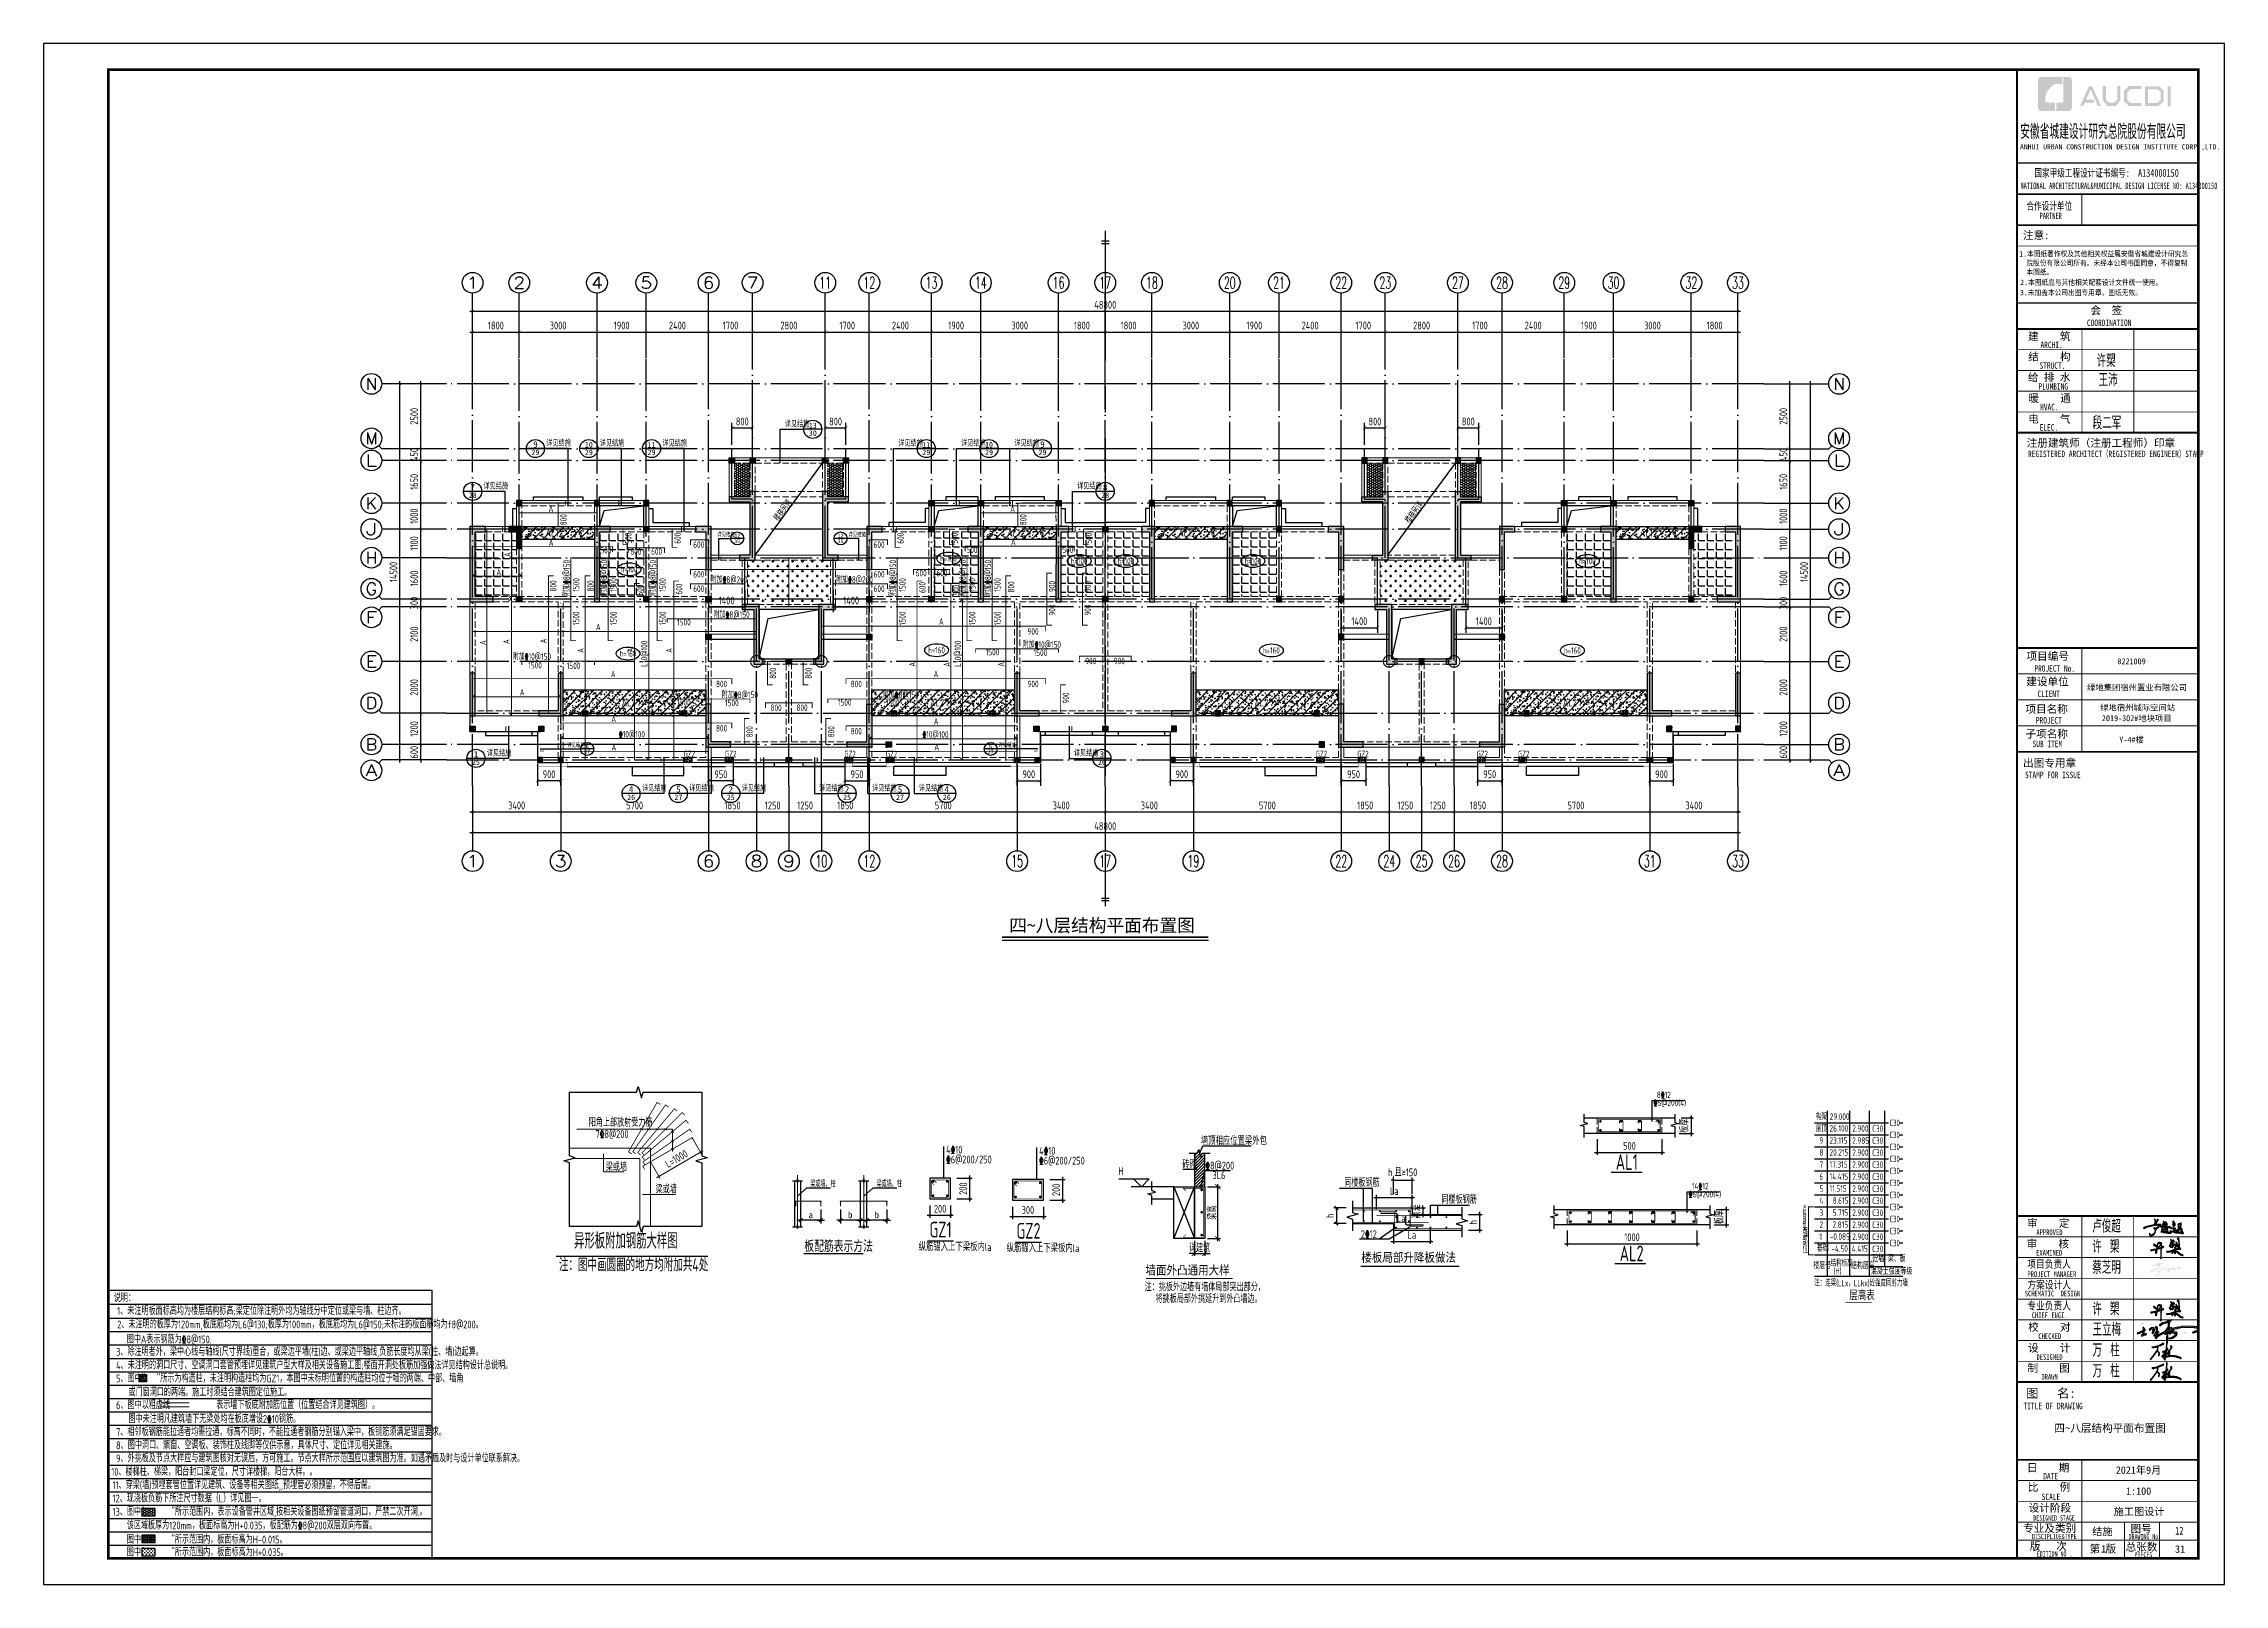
# Model space of a CAD drawing. Extents: x 826826 to 1642106, y -156213 to 399140.
# Drawn here: x 1269219 to 1353319, y 88819 to 148219 of the extents above; entities that cross this region are included whole.
import ezdxf
from ezdxf.enums import TextEntityAlignment as Align

# ---------------------------------------------------------------- set-up
doc = ezdxf.new("R2010")
doc.units = 0
doc.header["$LTSCALE"] = 1000
for name, pattern in [('CENTER', [8, 5, -1, 1, -1]), ('DASH', [0.35, 0.25, -0.1]), ('DOTE', [2.42, 2, -0.2, 0.02, -0.2])]:
    doc.linetypes.add(name, pattern=pattern)
doc.layers.get('0').update_dxf_attribs({"linetype": 'CONTINUOUS'})
doc.layers.get('DEFPOINTS').update_dxf_attribs({"linetype": 'CONTINUOUS'})
for name, color, linetype in [('$RECOVER_210609100354-0', 7, 'CONTINUOUS'), ('-TK', 7, 'CONTINUOUS'), ('A-AXIS', 1, 'CONTINUOUS'), ('A-DOTE', 10, 'DOTE'), ('AXIS', 3, 'CONTINUOUS'), ('AXIS_TEXT', 4, 'CONTINUOUS'), ('BEAM', 4, 'DASH'), ('BEAM_DE', 7, 'CONTINUOUS'), ('DIM', 2, 'CONTINUOUS'), ('DIM_IDEN', 67, 'CONTINUOUS'), ('FLOOR_UP_REIN', 13, 'CONTINUOUS'), ('GJ', 5, 'CONTINUOUS'), ('LINK', 6, 'CONTINUOUS'), ('NUM', 7, 'CONTINUOUS'), ('OUTLINE', 2, 'CONTINUOUS'), ('PUB_TEXT', 2, 'CONTINUOUS'), ('PUB_TITLE', 4, 'CONTINUOUS'), ('REIN', 6, 'CONTINUOUS'), ('ROOF', 183, 'CONTINUOUS'), ('S-0-TEXT', 7, 'CONTINUOUS'), ('S-B板填充', 251, 'CONTINUOUS'), ('S-B板标注', 3, 'CONTINUOUS'), ('S-B板边线', 2, 'CONTINUOUS'), ('S-B板配筋', 6, 'CONTINUOUS'), ('S-B板配筋号', 7, 'CONTINUOUS'), ('S-B表格', 2, 'CONTINUOUS'), ('S-DETLCW-LINE1-pdx', 7, 'CONTINUOUS'), ('S-DETLCW-TEXT', 7, 'CONTINUOUS'), ('S-DETLS-HATCH', 251, 'CONTINUOUS'), ('S-DETLS-TEXT', 7, 'CONTINUOUS'), ('S-D洞口', 4, 'CONTINUOUS'), ('S-J基础底板标注', 3, 'CONTINUOUS'), ('S-L主梁线', 4, 'DASH'), ('S-Q墙填充', 252, 'CONTINUOUS'), ('S-Q墙实线', 6, 'CONTINUOUS'), ('S-Q墙标注', 3, 'CONTINUOUS'), ('S-X详图实线', 4, 'CONTINUOUS'), ('S-X详图标注', 3, 'CONTINUOUS'), ('S-X详图钢筋', 6, 'CONTINUOUS'), ('S-Y一般标注', 3, 'CONTINUOUS'), ('S-大样-砼线', 7, 'CONTINUOUS'), ('S-引出线', 40, 'CONTINUOUS'), ('S-文字', 7, 'CONTINUOUS'), ('S-板正筋', 2, 'CONTINUOUS'), ('S-构造柱', 212, 'CONTINUOUS'), ('S-构造柱编号', 130, 'CONTINUOUS'), ('S-表格线', 54, 'CONTINUOUS'), ('S-降板填充', 75, 'CONTINUOUS'), ('TEXT', 2, 'CONTINUOUS'), ('THIN', 7, 'CONTINUOUS'), ('图签文字', 4, 'CONTINUOUS'), ('大样线', 40, 'CONTINUOUS'), ('大样详图_文字', 60, 'CONTINUOUS'), ('悬梁', 4, 'CONTINUOUS'), ('水平筋标注', 7, 'CONTINUOUS'), ('看线', 251, 'CONTINUOUS'), ('空调洞口标注', 130, 'CONTINUOUS'), ('说明文字', 7, 'CONTINUOUS')]:
    doc.layers.add(name, color=color, linetype=linetype)
for name, color, linetype, lineweight in [('+公共字体', 7, 'CONTINUOUS', 20), ('+图名', 243, 'CONTINUOUS', 20), ('+混凝土墙', 3, 'CONTINUOUS', 20), ('7549', 9, 'CONTINUOUS', 18), ('DOTE', 251, 'DOTE', 9), ('S-REIN', 12, 'CONTINUOUS', 50), ('S-Thin-D', 7, 'DASH', 18), ('Z-详图标注', 3, 'CONTINUOUS', 18), ('图框', 9, 'CONTINUOUS', 18), ('图签', 147, 'CONTINUOUS', 18), ('查找字符', 1, 'CONTINUOUS', 18)]:
    doc.layers.add(name, color=color, linetype=linetype, lineweight=lineweight)
doc.layers.add('配箍校核', color=34, linetype='CONTINUOUS', plot=False)
doc.styles.add('-宋体', font='', dxfattribs={"width": 0.7, "height": 300, "bigfont": '宋体.TTF'})
doc.styles.add('10', font='', dxfattribs={"width": 0.7, "height": 300})
doc.styles.add('_TCH_AXIS', font='COMPLEX', dxfattribs={"bigfont": 'GBCBIG'})
doc.styles.add('_TCH_LABEL', font='simhei.ttf')
doc.styles.add('BW_Rein', font='Tssdeng.shx', dxfattribs={"width": 0.7, "bigfont": 'hztxt.shx'})
doc.styles.add('COMPLEX', font='COMPLEX')
doc.styles.add('HT', font='simhei.ttf')
doc.styles.add('hzst', font='', dxfattribs={"width": 0.7})
doc.styles.add('TSSD_DIMENSION', font='Tssdeng.shx', dxfattribs={"width": 0.7, "bigfont": 'tssdchn.shx'})
doc.styles.add('TSSD_Label', font='Tssdeng.shx', dxfattribs={"width": 0.7, "bigfont": 'hztxt.shx'})
doc.styles.add('TSSD_Norm', font='Tssdeng.shx', dxfattribs={"bigfont": 'tssdchn.shx'})
doc.styles.add('TSSD_REIN', font='tssdeng.shx', dxfattribs={"width": 0.7, "height": 300, "bigfont": 'tssdchn.shx'})
doc.styles.add('宋体', font='', dxfattribs={"height": 50})
doc.styles.add('建筑图签-1', font='simhei.ttf', dxfattribs={"width": 0.7})
doc.styles.add('建筑图签-2', font='TXT.shx', dxfattribs={"width": 0.5, "bigfont": 'HZTXT.shx'})
doc.styles.add('结构文字', font='zstxt.shx', dxfattribs={"width": 0.7, "bigfont": 'zshz.shx'})
doc.styles.get('-宋体').set_extended_font_data('SimSun')
doc.styles.get('10').set_extended_font_data('SimSun')
doc.styles.get('hzst').set_extended_font_data('SimSun')
doc.styles.get('宋体').set_extended_font_data('SimSun')
doc.dimstyles.new('25-100', dxfattribs={"dimscale": 100, "dimtxt": 3, "dimasz": 2, "dimexe": 1, "dimexo": 1, "dimgap": 0.5, "dimtad": 1, "dimdec": 0, "dimlfac": 0.25, "dimdsep": 46, "dimtxsty": 'TSSD_REIN', "dimblk1": 'ARCHTICK', "dimblk2": 'ARCHTICK', "dimsah": 1, "dimcen": 2.5, "dimdle": 1, "dimclrd": 256, "dimclre": 256, "dimclrt": 7, "dimadec": 0, "dimazin": 0, "dimtfac": 1, "dimtdec": 0, "dimtix": 1, "dimtmove": 2, "dimatfit": 3, "dimldrblk": 'ARCHTICK', "dimfxl": 0, "dimtolj": 1, "dimtzin": 0, "dimlwd": -1, "dimlwe": -1, "dimarcsym": 0})
doc.dimstyles.new('STRUCK', dxfattribs={"dimtxt": 400, "dimasz": 121, "dimexe": 200, "dimexo": 150, "dimgap": 115, "dimtad": 1, "dimdec": 0, "dimdsep": 46, "dimtxsty": '结构文字', "dimblk": 'ARCHTICK', "dimcen": 400, "dimclrd": 3, "dimclre": 3, "dimclrt": 7, "dimadec": 0, "dimazin": 0, "dimtfac": 1, "dimtdec": 0, "dimtix": 1, "dimtmove": 2, "dimatfit": 3, "dimldrblk": '_DIMX', "dimfxl": 0, "dimtolj": 1, "dimtzin": 0, "dimarcsym": 0})
doc.dimstyles.new('TSSD_100_100$0', dxfattribs={"dimtxt": 300, "dimasz": 80, "dimexe": 100, "dimexo": 250, "dimgap": 100, "dimtad": 1, "dimdec": 0, "dimzin": 0, "dimdsep": 46, "dimtxsty": 'TSSD_DIMENSION', "dimblk": 'ARCHTICK', "dimcen": 0, "dimdle": 100, "dimclrd": 3, "dimclre": 3, "dimclrt": 7, "dimadec": 0, "dimazin": 0, "dimtfac": 1, "dimtdec": 0, "dimtix": 1, "dimtmove": 2, "dimatfit": 3, "dimldrblk": 'ARCHTICK', "dimfxl": 0, "dimtolj": 1, "dimtzin": 0, "dimarcsym": 0})
doc.dimstyles.new('TSSD_20_100', dxfattribs={"dimtxt": 300, "dimasz": 100, "dimexe": 100, "dimexo": 250, "dimgap": 100, "dimtad": 1, "dimdec": 0, "dimlfac": 0.2, "dimzin": 0, "dimdsep": 46, "dimtxsty": 'TSSD_DIMENSION', "dimblk": 'ARCHTICK', "dimcen": 0, "dimdle": 100, "dimclrt": 7, "dimadec": 0, "dimazin": 0, "dimtfac": 1, "dimtdec": 0, "dimtix": 1, "dimtmove": 2, "dimatfit": 3, "dimldrblk": 'ARCHTICK', "dimfxl": 0, "dimtolj": 1, "dimtzin": 0, "dimarcsym": 0})
doc.dimstyles.new('TSSD_25_100', dxfattribs={"dimtxt": 300, "dimasz": 100, "dimexe": 100, "dimexo": 250, "dimgap": 100, "dimtad": 1, "dimdec": 0, "dimlfac": 0.25, "dimzin": 0, "dimdsep": 46, "dimtxsty": 'TSSD_DIMENSION', "dimblk": 'ARCHTICK', "dimcen": 0, "dimdle": 100, "dimclrt": 7, "dimadec": 0, "dimazin": 0, "dimtfac": 1, "dimtdec": 0, "dimtix": 1, "dimtmove": 2, "dimatfit": 3, "dimldrblk": 'ARCHTICK', "dimfxl": 0, "dimtolj": 1, "dimtzin": 0, "dimarcsym": 0})
pattern_1 = [(0, (65678.815, -211040.24), (81.642857, 47.136514), [54.42857, -108.857143]), (120, (65678.815, -211040.24), (-81.642847, 47.136531), [54.42857, -108.857143]), (60, (65678.815, -211040.24), (1e-05, 94.273045), [-108.857143, 54.42857])]

msp = doc.modelspace()

# ---------------------------------------------------------------- texts
at = {"layer": 'NUM', "style": 'TSSD_Norm', "width": 0.7}
for s, p in [('AL1', (1329849.02, 104799.89)), ('AL2', (1329999.57, 101277.72))]:
    msp.add_text(s, height=600, dxfattribs=at).set_placement(p)
at = {"layer": 'S-B板标注', "color": 7, "style": 'TSSD_REIN', "width": 0.7}
for s, p in [('h=100', (1291472.19, 127833.53)), ('h=100', (1303795.85, 128250.85)), ('h=100', (1308830.78, 128154.03)), ('h=100', (1310630.66, 128154.03)), ('h=100', (1315530.78, 128154.03)), ('h=100', (1328430.66, 128154.03)), ('h=160', (1291429.22, 124582.75)), ('h=160', (1303328.64, 124711.74)), ('h=160', (1316242.92, 124704.58)), ('h=160', (1327852.3, 124704.57))]:
    msp.add_text(s, height=240, dxfattribs=at).set_placement(p)
at = {"layer": 'S-B板配筋号', "color": 1, "style": 'TSSD_REIN', "width": 0.7}
for s, p in [('A', (1288693.76, 130157.67)), ('A', (1306493.89, 130157.67)), ('A', (1288700.16, 128856.2)), ('A', (1306524.82, 128872.78)), ('A', (1286680.27, 127718.09)), ('附加%%1328@200', (1294947.3, 127431.89)), ('附加%%1328@200', (1299783.79, 127431.89)), ('附加%%1328@150', (1295060.42, 126080.99)), ('A', (1290516.37, 125605.36)), ('附加%%13210@150', (1287315.32, 124466.44)), ('附加%%13210@150', (1306980.2, 124926.5)), ('A', (1287580.38, 123086.78)), ('附加%%1328@150', (1295380.4, 122991.27)), ('附加%%1328@150', (1301580.34, 122991.27)), ('%%13210@100', (1291402.23, 121465.15)), ('%%13210@100', (1303107.85, 121461.91))]:
    msp.add_text(s, height=250, dxfattribs=at).set_placement(p)
for s, rotation, p in [('楼梯另详', 53.7658674, (1297564.14, 129781.06)), ('楼梯另详', 53.7764438, (1321908.37, 129697.49)), ('A', 449.999992, (1287238.46, 128426.75)), ('附加%%1328@150', 449.999992, (1289510.37, 126929.52)), ('附加%%1328@150', 449.999992, (1290951.72, 126929.52)), ('附加%%1328@150', 449.999992, (1292845.83, 126929.52)), ('附加%%1328@150', 449.999992, (1302093.43, 126929.52)), ('附加%%1328@150', 449.999992, (1304788.12, 126929.52)), ('附加%%1328@150', 449.999992, (1305757.97, 126929.52)), ('A', 449.999992, (1286284.14, 125035.06)), ('A', 449.999992, (1287190.17, 125071.57)), ('A', 449.999992, (1288615.59, 125096.11)), ('A', 89.999992, (1290051.34, 124731.43)), ('L10@100', 449.999992, (1292504.92, 124194.75)), ('A', 89.999992, (1293464.37, 124731.43)), ('L10@100', 89.999992, (1304599.88, 124194.75)), ('A', 89.999992, (1302846.37, 124197.17)), ('A', 89.999992, (1306271.34, 124197.17))]:
    msp.add_text(s, height=250, rotation=rotation, dxfattribs=at).set_placement(p)
at = {"layer": 'S-B板配筋号', "style": 'TSSD_REIN', "width": 0.7}
for s, rotation, p in [('800', 449.999992, (1289141.01, 129863.08)), ('800', 449.999992, (1306868.97, 129863.08)), ('500', 449.999992, (1291641.01, 129150.39)), ('600', 449.999992, (1293541, 129150.39)), ('600', 449.999992, (1302141, 129150.39)), ('500', 449.999992, (1304229.18, 129150.39)), ('500', 449.999992, (1309399.71, 129150.39)), ('800', 89.999992, (1288747.75, 127310.64)), ('1500', 449.999992, (1289628.98, 127350.39)), ('800', 89.999992, (1290185.7, 127310.64)), ('1500', 449.999992, (1291070.34, 127350.39)), ('500', 89.999992, (1292081.71, 127148.66)), ('1500', 449.999992, (1292964.45, 127350.39)), ('600', 89.999992, (1293598.73, 127189.51)), ('1500', 449.999992, (1302212.05, 127350.39)), ('600', 449.999992, (1302980.73, 127250.39)), ('500', 449.999992, (1304287.61, 127150.39)), ('1500', 449.999992, (1304906.74, 127350.39)), ('1500', 449.999992, (1305876.59, 127350.39)), ('800', 449.999992, (1306405.7, 127272.36)), ('900', 449.999992, (1307986.93, 127290.19)), ('900', 449.999992, (1309358.84, 127290.19)), ('1500', 449.999992, (1289628.98, 126061.94)), ('1500', 449.999992, (1291070.34, 126061.94)), ('1500', 449.999992, (1292964.45, 126061.94)), ('1500', 449.999992, (1302212.05, 126061.94)), ('1500', 449.999992, (1304906.74, 126061.94)), ('1500', 449.999992, (1305876.59, 126061.94)), ('900', 449.999992, (1307986.93, 126381)), ('900', 449.999992, (1309358.84, 126381)), ('800', 449.999992, (1297216.42, 123947.25)), ('800', 89.999992, (1298591, 123947.25)), ('900', 449.999992, (1308519.69, 122990.18)), ('800', 449.999992, (1296319.69, 121690.18)), ('800', 449.999992, (1299467.14, 121690.18))]:
    msp.add_text(s, height=250, rotation=rotation, dxfattribs=at).set_placement(p, align=Align.TOP_CENTER)
for s, p in [('500', (1290901.97, 128811.56)), ('600', (1292058.25, 128764.63)), ('600', (1292858.25, 128764.63)), ('600', (1294483.47, 129026.9)), ('600', (1294483.47, 129026.9)), ('600', (1301438.54, 129026.9)), ('600', (1301438.54, 129026.9)), ('500', (1305020.03, 128827.65)), ('500', (1308716.5, 128827.65)), ('600', (1294483.47, 127885.53)), ('600', (1301438.54, 127885.53)), ('600', (1303063.76, 127931.33)), ('600', (1303863.76, 127931.33)), ('600', (1294483.24, 127329.7)), ('600', (1301438.3, 127329.7)), ('1500', (1293911.3, 126037.4)), ('900', (1307375.81, 125683.3)), ('1500', (1305811.35, 124882.91)), ('1500', (1307660.4, 124860.61)), ('900', (1309601.44, 124541.79)), ('900', (1310703.78, 124541.8)), ('1500', (1288170.42, 124379.93)), ('1500', (1289656.89, 124357.63)), ('800', (1295364.1, 123656.27)), ('800', (1300557.9, 123656.27)), ('900', (1307375.81, 123656.27)), ('1500', (1293911.4, 122947.68)), ('1500', (1295760.45, 122925.38)), ('1500', (1300111.35, 122947.68)), ('1500', (1301960.4, 122925.38)), ('800', (1295364.1, 121946.9)), ('800', (1297466.56, 122741.79)), ('800', (1298468.27, 122741.8)), ('800', (1300557.9, 121835.84))]:
    msp.add_text(s, height=250, dxfattribs=at).set_placement(p, align=Align.TOP_CENTER)
for p in [(1303746.28, 125811.72), (1291091.77, 123784.69), (1303539.18, 123784.69), (1291111, 122061.59), (1303546.12, 121964.26), (1291117.43, 120963.05), (1303569.11, 120976.79)]:
    msp.add_text('A', height=250, dxfattribs=at).set_placement(p)
for p in [(1291973.97, 124750.5), (1304179.87, 124192.6)]:
    msp.add_text('A', height=250, rotation=89.999992, dxfattribs=at).set_placement(p)
at = {"layer": 'S-文字', "style": '-宋体'}
msp.add_text('四~八层结构平面布置图', height=500, dxfattribs=at).set_placement((1306455.44, 113976.22))
at = {"layer": 'S-文字', "style": 'TSSD_REIN', "width": 0.7}
for s, p in [('说明：', (1271926.57, 99706.47)), ('1、未注明板面标高均为楼层结构标高;梁定位除注明外均为轴线分中定位或梁与墙、柱边齐。', (1272056.96, 99210.22)), ('3、除注明者外，梁中心线与轴线(尺寸界线)重合，或梁边平墙(柱)边、或梁边平轴线,负筋长度均从梁(柱、墙)边起算。', (1272013.77, 97633)), ('4、未注明的洞口尺寸、空调洞口套管预埋详见建筑户型大样及相关设备施工图;楼面开洞处板筋加强做法详见结构设计总说明。', (1272013.77, 97113)), ('5、图中"   "所示为构造柱，未注明构造柱均为GZ1，本图中未标明位置的构造柱均位于墙的两端、中部、墙角', (1272013.77, 96606.74)), ('6、图中以粗虚线            表示墙下板底附加筋位置（位置结合详见建筑图）。', (1272013.77, 95582.15)), ('或门窗洞口的两端。施工时须结合建筑图定位施工。', (1272490.21, 96071.76)), ('图中未注明凡建筑墙下无梁处均在板底增设2%%13210钢筋。', (1272490.21, 95043.19)), ('7、相邻板钢筋能拉通者均需拉通，标高不同时，不能拉通者钢筋分别锚入梁中，板钢筋须满足锚固要求。', (1272013.77, 94542.86)), ('8、图中洞口、飘窗、空调板、装饰柱及线脚等仅供示意，具体尺寸、定位详见相关建施。', (1272013.77, 94028.57)), ('9、外挑板及节点大样应与建筑图核对无误后，方可施工。节点大样所示范围应以建筑图为准。如遇矛盾及时与设计单位联系解决。', (1272013.77, 93526.12)), ('10、楼梯柱、梯梁，阳台封口梁定位，尺寸详楼梯，阳台大样。。', (1271829.53, 93007.28)), ('11、穿梁(墙)预埋套管位置详见建筑、设备等相关图纸,,预埋管必须预留，不得后凿。', (1271877.03, 92496.96)), ('12、现浇板负筋下所注尺寸数据（L）详见图一。', (1271877.03, 91982.68)), ('13、图中"       "所示范围内，表示设备管井区域,按相关设备图纸预留管道洞口，严禁二次开洞.。', (1271877.03, 91468.39)), ('图中"       "所示范围内，板面标高为H-0.015。', (1272425.14, 90395.87)), ('图中"       "所示范围内，板面标高为H+0.035。', (1272425.14, 89906.13))]:
    msp.add_text(s, height=300, dxfattribs=at).set_placement(p)
at = {"layer": 'S-文字', "color": 1, "style": 'TSSD_REIN', "width": 0.7}
for s, p in [('2、未注明的板厚为120mm,板底筋均为L6@130;板厚为100mm，板底筋均为L6@150;未标注的板面筋均为f8@200。', (1272056.96, 98688.41)), ('图中A表示钢筋为%%1328@150.', (1272426.11, 98113.22)), ('该区域板厚为120mm，板面标高为H+0.035，板配筋为%%1328@200双层双向布置。', (1272425.14, 90940.64))]:
    msp.add_text(s, height=300, dxfattribs=at).set_placement(p)
at = {"layer": 'S-构造柱编号', "color": 2, "linetype": 'ByBlock', "style": 'TSSD_REIN', "width": 0.65}
for p in [(1318278.97, 120706.75, 0), (1319878.97, 120706.75, 0), (1324478.96, 120706.75, 0), (1326078.97, 120706.75, 0)]:
    msp.add_text('GZ2', height=250, dxfattribs=at).set_placement(p)
at = {"layer": 'TEXT', "color": 1, "style": 'TSSD_REIN', "width": 0.7}
for s, p in [('AL1', (1289075.67, 129209.78, 0)), ('AL1', (1306875.67, 129209.78, 0)), ('AL1', (1313475.67, 129209.78, 0)), ('AL1', (1331275.67, 129209.78, 0)), ('AL2', (1292045.73, 122666.5, 0)), ('AL2', (1303945.73, 122666.5, 0)), ('AL2', (1316445.72, 122666.5, 0)), ('AL2', (1328345.72, 122666.5, 0))]:
    msp.add_text(s, height=300, dxfattribs=at).set_placement(p, align=Align.RIGHT)
at = {"layer": 'TEXT', "color": 0, "width": 0.7}
for s, style, p in [('4\x8410', 'TSSD_REIN', (1304020.87, 105426.37)), ('\x846@200/250', 'TSSD_REIN', (1304020.87, 105049.6)), ('4\x8410', 'TSSD_REIN', (1307608.01, 105380.46)), ('\x846@200/250', 'TSSD_REIN', (1307608.01, 105003.69)), ('纵筋锚入上下梁板内la', 'TSSD_Label', (1302964.63, 101675.62)), ('纵筋锚入上下梁板内la', 'TSSD_Label', (1306355.62, 101629.7))]:
    msp.add_text(s, height=300, dxfattribs=dict(at, style=style)).set_placement(p)
at = {"layer": 'TEXT', "color": 0, "style": 'TSSD_Norm', "width": 0.7}
for s, p in [('GZ1', (1303809.24, 102196.35)), ('GZ2', (1307200.23, 102150.43))]:
    msp.add_text(s, height=600, dxfattribs=at).set_placement(p, align=Align.CENTER)
at = {"layer": '图签文字', "color": 1, "style": '建筑图签-1'}
msp.add_text('四~八层结构平面布置图', height=300, dxfattribs=at).set_placement((1346760.96, 94692.68))
at = {"layer": '图签文字', "color": 1, "style": '建筑图签-1', "width": 0.8}
msp.add_text('12', height=300, dxfattribs=at).set_placement((1351415.28, 90737.92))
at = {"layer": '大样详图_文字', "style": 'TSSD_REIN', "width": 0.7}
for s, p in [('8\x8412', (1331430.42, 107491.82)), ('%%1326@200(4)', (1331303.18, 107183.04)), ('%%1326@200(4)', (1332654.29, 103660.87))]:
    msp.add_text(s, height=250, dxfattribs=at).set_placement(p, align=Align.BOTTOM_LEFT)
at = {"layer": '大样详图_文字', "color": 1, "style": 'TSSD_REIN', "width": 0.7}
msp.add_text('14%%13212', height=250, dxfattribs=at).set_placement((1332781.54, 103969.65), align=Align.BOTTOM_LEFT)

# ---------------------------------------------------------------- blocks, each defined once
blk = doc.blocks.new('_ArchTick')
at = {"color": 0, "linetype": 'ByBlock', "const_width": 0.15}
blk.add_lwpolyline([(-0.5, -0.5), (0.5, 0.5)], dxfattribs=at)
blk = doc.blocks.new('*D859')
at = {"layer": 'DEFPOINTS', "color": 0}
for p in [(53100, 20800), (51300, 19800), (53100, 19800)]:
    blk.add_point(p, dxfattribs=at)
at = {"layer": 'S-Y一般标注', "color": 0, "lineweight": -2}
for p, q in [((51200, 20800), (53200, 20800)), ((51300, 20050), (51300, 20900)), ((53100, 20050), (53100, 20900))]:
    blk.add_line(p, q, dxfattribs=at)
at = {"layer": 'S-Y一般标注', "color": 0, "lineweight": -2, "xscale": 100, "yscale": 100, "zscale": 100, "rotation": 180}
blk.add_blockref('_ArchTick', (51300, 20800), dxfattribs=at)
at = {"layer": 'S-Y一般标注', "color": 0, "lineweight": -2, "xscale": 100, "yscale": 100, "zscale": 100}
blk.add_blockref('_ArchTick', (53100, 20800), dxfattribs=at)
at = {"layer": 'S-Y一般标注', "color": 7, "insert": (52200, 21050), "char_height": 300, "attachment_point": 5, "style": 'TSSD_DIMENSION'}
blk.add_mtext('\\A1;1800', dxfattribs=at)
blk = doc.blocks.new('*D860')
at = {"layer": 'DEFPOINTS', "color": 0}
for p in [(51300, 20800), (48300, 19800), (51300, 19800)]:
    blk.add_point(p, dxfattribs=at)
at = {"layer": 'S-Y一般标注', "color": 0, "lineweight": -2}
for p, q in [((48200, 20800), (51400, 20800)), ((48300, 20050), (48300, 20900)), ((51300, 20050), (51300, 20900))]:
    blk.add_line(p, q, dxfattribs=at)
at = {"layer": 'S-Y一般标注', "color": 0, "lineweight": -2, "xscale": 100, "yscale": 100, "zscale": 100, "rotation": 180}
blk.add_blockref('_ArchTick', (48300, 20800), dxfattribs=at)
at = {"layer": 'S-Y一般标注', "color": 0, "lineweight": -2, "xscale": 100, "yscale": 100, "zscale": 100}
blk.add_blockref('_ArchTick', (51300, 20800), dxfattribs=at)
at = {"layer": 'S-Y一般标注', "color": 7, "insert": (49800, 21050), "char_height": 300, "attachment_point": 5, "style": 'TSSD_DIMENSION'}
blk.add_mtext('\\A1;3000', dxfattribs=at)
blk = doc.blocks.new('*D861')
at = {"layer": 'DEFPOINTS', "color": 0}
for p in [(48300, 20800), (46400, 19800), (48300, 19800)]:
    blk.add_point(p, dxfattribs=at)
at = {"layer": 'S-Y一般标注', "color": 0, "lineweight": -2}
for p, q in [((46300, 20800), (48400, 20800)), ((46400, 20050), (46400, 20900)), ((48300, 20050), (48300, 20900))]:
    blk.add_line(p, q, dxfattribs=at)
at = {"layer": 'S-Y一般标注', "color": 0, "lineweight": -2, "xscale": 100, "yscale": 100, "zscale": 100, "rotation": 180}
blk.add_blockref('_ArchTick', (46400, 20800), dxfattribs=at)
at = {"layer": 'S-Y一般标注', "color": 0, "lineweight": -2, "xscale": 100, "yscale": 100, "zscale": 100}
blk.add_blockref('_ArchTick', (48300, 20800), dxfattribs=at)
at = {"layer": 'S-Y一般标注', "color": 7, "insert": (47350, 21050), "char_height": 300, "attachment_point": 5, "style": 'TSSD_DIMENSION'}
blk.add_mtext('\\A1;1900', dxfattribs=at)
blk = doc.blocks.new('*D862')
at = {"layer": 'DEFPOINTS', "color": 0}
for p in [(46400, 20800), (44000, 19800), (46400, 19800)]:
    blk.add_point(p, dxfattribs=at)
at = {"layer": 'S-Y一般标注', "color": 0, "lineweight": -2}
for p, q in [((43900, 20800), (46500, 20800)), ((44000, 20050), (44000, 20900)), ((46400, 20050), (46400, 20900))]:
    blk.add_line(p, q, dxfattribs=at)
at = {"layer": 'S-Y一般标注', "color": 0, "lineweight": -2, "xscale": 100, "yscale": 100, "zscale": 100, "rotation": 180}
blk.add_blockref('_ArchTick', (44000, 20800), dxfattribs=at)
at = {"layer": 'S-Y一般标注', "color": 0, "lineweight": -2, "xscale": 100, "yscale": 100, "zscale": 100}
blk.add_blockref('_ArchTick', (46400, 20800), dxfattribs=at)
at = {"layer": 'S-Y一般标注', "color": 7, "insert": (45200, 21050), "char_height": 300, "attachment_point": 5, "style": 'TSSD_DIMENSION'}
blk.add_mtext('\\A1;2400', dxfattribs=at)
blk = doc.blocks.new('*D863')
at = {"layer": 'DEFPOINTS', "color": 0}
for p in [(44000, 20800), (42300, 19800), (44000, 19800)]:
    blk.add_point(p, dxfattribs=at)
at = {"layer": 'S-Y一般标注', "color": 0, "lineweight": -2}
for p, q in [((42200, 20800), (44100, 20800)), ((42300, 20050), (42300, 20900)), ((44000, 20050), (44000, 20900))]:
    blk.add_line(p, q, dxfattribs=at)
at = {"layer": 'S-Y一般标注', "color": 0, "lineweight": -2, "xscale": 100, "yscale": 100, "zscale": 100, "rotation": 180}
blk.add_blockref('_ArchTick', (42300, 20800), dxfattribs=at)
at = {"layer": 'S-Y一般标注', "color": 0, "lineweight": -2, "xscale": 100, "yscale": 100, "zscale": 100}
blk.add_blockref('_ArchTick', (44000, 20800), dxfattribs=at)
at = {"layer": 'S-Y一般标注', "color": 7, "insert": (43150, 21050), "char_height": 300, "attachment_point": 5, "style": 'TSSD_DIMENSION'}
blk.add_mtext('\\A1;1700', dxfattribs=at)
blk = doc.blocks.new('*D864')
at = {"layer": 'DEFPOINTS', "color": 0}
for p in [(42300, 20800), (39500, 19800), (42300, 19800)]:
    blk.add_point(p, dxfattribs=at)
at = {"layer": 'S-Y一般标注', "color": 0, "lineweight": -2}
for p, q in [((39400, 20800), (42400, 20800)), ((39500, 20050), (39500, 20900)), ((42300, 20050), (42300, 20900))]:
    blk.add_line(p, q, dxfattribs=at)
at = {"layer": 'S-Y一般标注', "color": 0, "lineweight": -2, "xscale": 100, "yscale": 100, "zscale": 100, "rotation": 180}
blk.add_blockref('_ArchTick', (39500, 20800), dxfattribs=at)
at = {"layer": 'S-Y一般标注', "color": 0, "lineweight": -2, "xscale": 100, "yscale": 100, "zscale": 100}
blk.add_blockref('_ArchTick', (42300, 20800), dxfattribs=at)
at = {"layer": 'S-Y一般标注', "color": 7, "insert": (40900, 21050), "char_height": 300, "attachment_point": 5, "style": 'TSSD_DIMENSION'}
blk.add_mtext('\\A1;2800', dxfattribs=at)
blk = doc.blocks.new('*D865')
at = {"layer": 'DEFPOINTS', "color": 0}
for p in [(39500, 20800), (37800, 19800), (39500, 19800)]:
    blk.add_point(p, dxfattribs=at)
at = {"layer": 'S-Y一般标注', "color": 0, "lineweight": -2}
for p, q in [((37700, 20800), (39600, 20800)), ((37800, 20050), (37800, 20900)), ((39500, 20050), (39500, 20900))]:
    blk.add_line(p, q, dxfattribs=at)
at = {"layer": 'S-Y一般标注', "color": 0, "lineweight": -2, "xscale": 100, "yscale": 100, "zscale": 100, "rotation": 180}
blk.add_blockref('_ArchTick', (37800, 20800), dxfattribs=at)
at = {"layer": 'S-Y一般标注', "color": 0, "lineweight": -2, "xscale": 100, "yscale": 100, "zscale": 100}
blk.add_blockref('_ArchTick', (39500, 20800), dxfattribs=at)
at = {"layer": 'S-Y一般标注', "color": 7, "insert": (38650, 21050), "char_height": 300, "attachment_point": 5, "style": 'TSSD_DIMENSION'}
blk.add_mtext('\\A1;1700', dxfattribs=at)
blk = doc.blocks.new('*D866')
at = {"layer": 'DEFPOINTS', "color": 0}
for p in [(37800, 20800), (35400, 19800), (37800, 19800)]:
    blk.add_point(p, dxfattribs=at)
at = {"layer": 'S-Y一般标注', "color": 0, "lineweight": -2}
for p, q in [((35300, 20800), (37900, 20800)), ((35400, 20050), (35400, 20900)), ((37800, 20050), (37800, 20900))]:
    blk.add_line(p, q, dxfattribs=at)
at = {"layer": 'S-Y一般标注', "color": 0, "lineweight": -2, "xscale": 100, "yscale": 100, "zscale": 100, "rotation": 180}
blk.add_blockref('_ArchTick', (35400, 20800), dxfattribs=at)
at = {"layer": 'S-Y一般标注', "color": 0, "lineweight": -2, "xscale": 100, "yscale": 100, "zscale": 100}
blk.add_blockref('_ArchTick', (37800, 20800), dxfattribs=at)
at = {"layer": 'S-Y一般标注', "color": 7, "insert": (36600, 21050), "char_height": 300, "attachment_point": 5, "style": 'TSSD_DIMENSION'}
blk.add_mtext('\\A1;2400', dxfattribs=at)
blk = doc.blocks.new('*D867')
at = {"layer": 'DEFPOINTS', "color": 0}
for p in [(35400, 20800), (33500, 19800), (35400, 19800)]:
    blk.add_point(p, dxfattribs=at)
at = {"layer": 'S-Y一般标注', "color": 0, "lineweight": -2}
for p, q in [((33400, 20800), (35500, 20800)), ((33500, 20050), (33500, 20900)), ((35400, 20050), (35400, 20900))]:
    blk.add_line(p, q, dxfattribs=at)
at = {"layer": 'S-Y一般标注', "color": 0, "lineweight": -2, "xscale": 100, "yscale": 100, "zscale": 100, "rotation": 180}
blk.add_blockref('_ArchTick', (33500, 20800), dxfattribs=at)
at = {"layer": 'S-Y一般标注', "color": 0, "lineweight": -2, "xscale": 100, "yscale": 100, "zscale": 100}
blk.add_blockref('_ArchTick', (35400, 20800), dxfattribs=at)
at = {"layer": 'S-Y一般标注', "color": 7, "insert": (34450, 21050), "char_height": 300, "attachment_point": 5, "style": 'TSSD_DIMENSION'}
blk.add_mtext('\\A1;1900', dxfattribs=at)
blk = doc.blocks.new('*D868')
at = {"layer": 'DEFPOINTS', "color": 0}
for p in [(33500, 20800), (30500, 19800), (33500, 19800)]:
    blk.add_point(p, dxfattribs=at)
at = {"layer": 'S-Y一般标注', "color": 0, "lineweight": -2}
for p, q in [((30400, 20800), (33600, 20800)), ((30500, 20050), (30500, 20900)), ((33500, 20050), (33500, 20900))]:
    blk.add_line(p, q, dxfattribs=at)
at = {"layer": 'S-Y一般标注', "color": 0, "lineweight": -2, "xscale": 100, "yscale": 100, "zscale": 100, "rotation": 180}
blk.add_blockref('_ArchTick', (30500, 20800), dxfattribs=at)
at = {"layer": 'S-Y一般标注', "color": 0, "lineweight": -2, "xscale": 100, "yscale": 100, "zscale": 100}
blk.add_blockref('_ArchTick', (33500, 20800), dxfattribs=at)
at = {"layer": 'S-Y一般标注', "color": 7, "insert": (32000, 21050), "char_height": 300, "attachment_point": 5, "style": 'TSSD_DIMENSION'}
blk.add_mtext('\\A1;3000', dxfattribs=at)
blk = doc.blocks.new('*D869')
at = {"layer": 'DEFPOINTS', "color": 0}
for p in [(30500, 20800), (28700, 19800), (30500, 19800)]:
    blk.add_point(p, dxfattribs=at)
at = {"layer": 'S-Y一般标注', "color": 0, "lineweight": -2}
for p, q in [((28600, 20800), (30600, 20800)), ((28700, 20050), (28700, 20900)), ((30500, 20050), (30500, 20900))]:
    blk.add_line(p, q, dxfattribs=at)
at = {"layer": 'S-Y一般标注', "color": 0, "lineweight": -2, "xscale": 100, "yscale": 100, "zscale": 100, "rotation": 180}
blk.add_blockref('_ArchTick', (28700, 20800), dxfattribs=at)
at = {"layer": 'S-Y一般标注', "color": 0, "lineweight": -2, "xscale": 100, "yscale": 100, "zscale": 100}
blk.add_blockref('_ArchTick', (30500, 20800), dxfattribs=at)
at = {"layer": 'S-Y一般标注', "color": 7, "insert": (29600, 21050), "char_height": 300, "attachment_point": 5, "style": 'TSSD_DIMENSION'}
blk.add_mtext('\\A1;1800', dxfattribs=at)
blk = doc.blocks.new('*D870')
at = {"layer": 'DEFPOINTS', "color": 0}
for p in [(49700.000008, 3300.000008), (53100.000008, 3300.000008), (53100.000008, 2300.000008)]:
    blk.add_point(p, dxfattribs=at)
at = {"layer": 'S-Y一般标注', "color": 0, "lineweight": -2}
for p, q in [((49700.000008, 3050.000008), (49700.000008, 2200.000008)), ((53100.000008, 3050.000008), (53100.000008, 2200.000008)), ((49600.000008, 2300.000008), (53200.000008, 2300.000008))]:
    blk.add_line(p, q, dxfattribs=at)
at = {"layer": 'S-Y一般标注', "color": 0, "lineweight": -2, "xscale": 100, "yscale": 100, "zscale": 100, "rotation": 180}
blk.add_blockref('_ArchTick', (49700.000008, 2300.000008), dxfattribs=at)
at = {"layer": 'S-Y一般标注', "color": 0, "lineweight": -2, "xscale": 100, "yscale": 100, "zscale": 100}
blk.add_blockref('_ArchTick', (53100.000008, 2300.000008), dxfattribs=at)
at = {"layer": 'S-Y一般标注', "color": 7, "insert": (51400.000008, 2550.000008), "char_height": 300, "attachment_point": 5, "style": 'TSSD_DIMENSION'}
blk.add_mtext('\\A1;3400', dxfattribs=at)
blk = doc.blocks.new('*D871')
at = {"layer": 'DEFPOINTS', "color": 0}
for p in [(44000, 3300), (49700, 3300), (49700, 2300)]:
    blk.add_point(p, dxfattribs=at)
at = {"layer": 'S-Y一般标注', "color": 0, "lineweight": -2}
for p, q in [((44000, 3050), (44000, 2200)), ((49700, 3050), (49700, 2200)), ((43900, 2300), (49800, 2300))]:
    blk.add_line(p, q, dxfattribs=at)
at = {"layer": 'S-Y一般标注', "color": 0, "lineweight": -2, "xscale": 100, "yscale": 100, "zscale": 100, "rotation": 180}
blk.add_blockref('_ArchTick', (44000, 2300), dxfattribs=at)
at = {"layer": 'S-Y一般标注', "color": 0, "lineweight": -2, "xscale": 100, "yscale": 100, "zscale": 100}
blk.add_blockref('_ArchTick', (49700, 2300), dxfattribs=at)
at = {"layer": 'S-Y一般标注', "color": 7, "insert": (46850, 2550), "char_height": 300, "attachment_point": 5, "style": 'TSSD_DIMENSION'}
blk.add_mtext('\\A1;5700', dxfattribs=at)
blk = doc.blocks.new('*D872')
at = {"layer": 'DEFPOINTS', "color": 0}
for p in [(42150, 3300), (44000, 3300), (44000, 2300)]:
    blk.add_point(p, dxfattribs=at)
at = {"layer": 'S-Y一般标注', "color": 0, "lineweight": -2}
for p, q in [((42150, 3050), (42150, 2200)), ((44000, 3050), (44000, 2200)), ((42050, 2300), (44100, 2300))]:
    blk.add_line(p, q, dxfattribs=at)
at = {"layer": 'S-Y一般标注', "color": 0, "lineweight": -2, "xscale": 100, "yscale": 100, "zscale": 100, "rotation": 180}
blk.add_blockref('_ArchTick', (42150, 2300), dxfattribs=at)
at = {"layer": 'S-Y一般标注', "color": 0, "lineweight": -2, "xscale": 100, "yscale": 100, "zscale": 100}
blk.add_blockref('_ArchTick', (44000, 2300), dxfattribs=at)
at = {"layer": 'S-Y一般标注', "color": 7, "insert": (43075, 2550), "char_height": 300, "attachment_point": 5, "style": 'TSSD_DIMENSION'}
blk.add_mtext('\\A1;1850', dxfattribs=at)
blk = doc.blocks.new('*D873')
at = {"layer": 'DEFPOINTS', "color": 0}
for p in [(37800, 3300), (39650, 3300), (39650, 2300)]:
    blk.add_point(p, dxfattribs=at)
at = {"layer": 'S-Y一般标注', "color": 0, "lineweight": -2}
for p, q in [((37800, 3050), (37800, 2200)), ((39650, 3050), (39650, 2200)), ((37700, 2300), (39750, 2300))]:
    blk.add_line(p, q, dxfattribs=at)
at = {"layer": 'S-Y一般标注', "color": 0, "lineweight": -2, "xscale": 100, "yscale": 100, "zscale": 100, "rotation": 180}
blk.add_blockref('_ArchTick', (37800, 2300), dxfattribs=at)
at = {"layer": 'S-Y一般标注', "color": 0, "lineweight": -2, "xscale": 100, "yscale": 100, "zscale": 100}
blk.add_blockref('_ArchTick', (39650, 2300), dxfattribs=at)
at = {"layer": 'S-Y一般标注', "color": 7, "insert": (38725, 2550), "char_height": 300, "attachment_point": 5, "style": 'TSSD_DIMENSION'}
blk.add_mtext('\\A1;1850', dxfattribs=at)
blk = doc.blocks.new('*D874')
at = {"layer": 'DEFPOINTS', "color": 0}
for p in [(32100, 3300), (37800, 3300), (37800, 2300)]:
    blk.add_point(p, dxfattribs=at)
at = {"layer": 'S-Y一般标注', "color": 0, "lineweight": -2}
for p, q in [((32100, 3050), (32100, 2200)), ((37800, 3050), (37800, 2200)), ((32000, 2300), (37900, 2300))]:
    blk.add_line(p, q, dxfattribs=at)
at = {"layer": 'S-Y一般标注', "color": 0, "lineweight": -2, "xscale": 100, "yscale": 100, "zscale": 100, "rotation": 180}
blk.add_blockref('_ArchTick', (32100, 2300), dxfattribs=at)
at = {"layer": 'S-Y一般标注', "color": 0, "lineweight": -2, "xscale": 100, "yscale": 100, "zscale": 100}
blk.add_blockref('_ArchTick', (37800, 2300), dxfattribs=at)
at = {"layer": 'S-Y一般标注', "color": 7, "insert": (34950, 2550), "char_height": 300, "attachment_point": 5, "style": 'TSSD_DIMENSION'}
blk.add_mtext('\\A1;5700', dxfattribs=at)
blk = doc.blocks.new('*D875')
at = {"layer": 'DEFPOINTS', "color": 0}
for p in [(28700.000008, 3300.000008), (32100.000008, 3300.000008), (32100.000008, 2300.000008)]:
    blk.add_point(p, dxfattribs=at)
at = {"layer": 'S-Y一般标注', "color": 0, "lineweight": -2}
for p, q in [((28700.000008, 3050.000008), (28700.000008, 2200.000008)), ((32100.000008, 3050.000008), (32100.000008, 2200.000008)), ((28600.000008, 2300.000008), (32200.000008, 2300.000008))]:
    blk.add_line(p, q, dxfattribs=at)
at = {"layer": 'S-Y一般标注', "color": 0, "lineweight": -2, "xscale": 100, "yscale": 100, "zscale": 100, "rotation": 180}
blk.add_blockref('_ArchTick', (28700.000008, 2300.000008), dxfattribs=at)
at = {"layer": 'S-Y一般标注', "color": 0, "lineweight": -2, "xscale": 100, "yscale": 100, "zscale": 100}
blk.add_blockref('_ArchTick', (32100.000008, 2300.000008), dxfattribs=at)
at = {"layer": 'S-Y一般标注', "color": 7, "insert": (30400.000008, 2550.000008), "char_height": 300, "attachment_point": 5, "style": 'TSSD_DIMENSION'}
blk.add_mtext('\\A1;3400', dxfattribs=at)
blk = doc.blocks.new('*D876')
at = {"layer": 'DEFPOINTS', "color": 0}
for p in [(54100.000008, 4900.000008), (54100.000008, 4300.000008), (55100.000008, 4900.000008)]:
    blk.add_point(p, dxfattribs=at)
at = {"layer": 'S-Y一般标注', "color": 0, "lineweight": -2}
for p, q in [((54350.000008, 4900.000008), (55200.000008, 4900.000008)), ((54350.000008, 4300.000008), (55200.000008, 4300.000008)), ((55100.000008, 4900.000008), (55100.000008, 5000.000008)), ((55100.000008, 4300.000008), (55100.000008, 4900.000008)), ((55100.000008, 4300.000008), (55100.000008, 4200.000008))]:
    blk.add_line(p, q, dxfattribs=at)
at = {"layer": 'S-Y一般标注', "color": 0, "lineweight": -2, "xscale": 100, "yscale": 100, "zscale": 100}
for p, rotation in [((55100.000008, 4900.000008), 270), ((55100.000008, 4300.000008), 90)]:
    blk.add_blockref('_ArchTick', p, dxfattribs=dict(at, rotation=rotation))
at = {"layer": 'S-Y一般标注', "color": 7, "insert": (54850.000008, 4600.000008), "char_height": 300, "attachment_point": 5, "rotation": 90, "style": 'TSSD_DIMENSION'}
blk.add_mtext('\\A1;600', dxfattribs=at)
blk = doc.blocks.new('*D877')
at = {"layer": 'DEFPOINTS', "color": 0}
for p in [(54100.000008, 6100.000008), (55100.000008, 6100.000008), (54100.000008, 4900.000008)]:
    blk.add_point(p, dxfattribs=at)
at = {"layer": 'S-Y一般标注', "color": 0, "lineweight": -2}
for p, q in [((54350.000008, 6100.000008), (55200.000008, 6100.000008)), ((55100.000008, 4800.000008), (55100.000008, 6200.000008)), ((54350.000008, 4900.000008), (55200.000008, 4900.000008))]:
    blk.add_line(p, q, dxfattribs=at)
at = {"layer": 'S-Y一般标注', "color": 0, "lineweight": -2, "xscale": 100, "yscale": 100, "zscale": 100}
for p, rotation in [((55100.000008, 6100.000008), 90), ((55100.000008, 4900.000008), 270)]:
    blk.add_blockref('_ArchTick', p, dxfattribs=dict(at, rotation=rotation))
at = {"layer": 'S-Y一般标注', "color": 7, "insert": (54850.000008, 5500.000008), "char_height": 300, "attachment_point": 5, "rotation": 90, "style": 'TSSD_DIMENSION'}
blk.add_mtext('\\A1;1200', dxfattribs=at)
blk = doc.blocks.new('*D878')
at = {"layer": 'DEFPOINTS', "color": 0}
for p in [(54100, 8100), (55100, 8100), (54100, 6100)]:
    blk.add_point(p, dxfattribs=at)
at = {"layer": 'S-Y一般标注', "color": 0, "lineweight": -2}
for p, q in [((54350, 8100), (55200, 8100)), ((55100, 6000), (55100, 8200)), ((54350, 6100), (55200, 6100))]:
    blk.add_line(p, q, dxfattribs=at)
at = {"layer": 'S-Y一般标注', "color": 0, "lineweight": -2, "xscale": 100, "yscale": 100, "zscale": 100}
for p, rotation in [((55100, 8100), 90), ((55100, 6100), 270)]:
    blk.add_blockref('_ArchTick', p, dxfattribs=dict(at, rotation=rotation))
at = {"layer": 'S-Y一般标注', "color": 7, "insert": (54850, 7100), "char_height": 300, "attachment_point": 5, "rotation": 90, "style": 'TSSD_DIMENSION'}
blk.add_mtext('\\A1;2000', dxfattribs=at)
blk = doc.blocks.new('*D879')
at = {"layer": 'DEFPOINTS', "color": 0}
for p in [(54100, 10200), (55100, 10200), (54100, 8100)]:
    blk.add_point(p, dxfattribs=at)
at = {"layer": 'S-Y一般标注', "color": 0, "lineweight": -2}
for p, q in [((54350, 10200), (55200, 10200)), ((55100, 8000), (55100, 10300)), ((54350, 8100), (55200, 8100))]:
    blk.add_line(p, q, dxfattribs=at)
at = {"layer": 'S-Y一般标注', "color": 0, "lineweight": -2, "xscale": 100, "yscale": 100, "zscale": 100}
for p, rotation in [((55100, 10200), 90), ((55100, 8100), 270)]:
    blk.add_blockref('_ArchTick', p, dxfattribs=dict(at, rotation=rotation))
at = {"layer": 'S-Y一般标注', "color": 7, "insert": (54850, 9150), "char_height": 300, "attachment_point": 5, "rotation": 90, "style": 'TSSD_DIMENSION'}
blk.add_mtext('\\A1;2100', dxfattribs=at)
blk = doc.blocks.new('*D880')
at = {"layer": 'DEFPOINTS', "color": 0}
for p in [(54100, 10500), (54100, 10200), (55100, 10500)]:
    blk.add_point(p, dxfattribs=at)
at = {"layer": 'S-Y一般标注', "color": 0, "lineweight": -2}
for p, q in [((54350, 10500), (55200, 10500)), ((54350, 10200), (55200, 10200)), ((55100, 10500), (55100, 10600)), ((55100, 10200), (55100, 10500)), ((55100, 10200), (55100, 10100))]:
    blk.add_line(p, q, dxfattribs=at)
at = {"layer": 'S-Y一般标注', "color": 0, "lineweight": -2, "xscale": 100, "yscale": 100, "zscale": 100}
for p, rotation in [((55100, 10500), 270), ((55100, 10200), 90)]:
    blk.add_blockref('_ArchTick', p, dxfattribs=dict(at, rotation=rotation))
at = {"layer": 'S-Y一般标注', "color": 7, "insert": (54850, 10350), "char_height": 300, "attachment_point": 5, "rotation": 90, "style": 'TSSD_DIMENSION'}
blk.add_mtext('\\A1;300', dxfattribs=at)
blk = doc.blocks.new('*D881')
at = {"layer": 'DEFPOINTS', "color": 0}
for p in [(54100, 12100), (55100, 12100), (54100, 10500)]:
    blk.add_point(p, dxfattribs=at)
at = {"layer": 'S-Y一般标注', "color": 0, "lineweight": -2}
for p, q in [((54350, 12100), (55200, 12100)), ((55100, 10400), (55100, 12200)), ((54350, 10500), (55200, 10500))]:
    blk.add_line(p, q, dxfattribs=at)
at = {"layer": 'S-Y一般标注', "color": 0, "lineweight": -2, "xscale": 100, "yscale": 100, "zscale": 100}
for p, rotation in [((55100, 12100), 90), ((55100, 10500), 270)]:
    blk.add_blockref('_ArchTick', p, dxfattribs=dict(at, rotation=rotation))
at = {"layer": 'S-Y一般标注', "color": 7, "insert": (54850, 11300), "char_height": 300, "attachment_point": 5, "rotation": 90, "style": 'TSSD_DIMENSION'}
blk.add_mtext('\\A1;1600', dxfattribs=at)
blk = doc.blocks.new('*D882')
at = {"layer": 'DEFPOINTS', "color": 0}
for p in [(54100, 13200), (55100, 13200), (54100, 12100)]:
    blk.add_point(p, dxfattribs=at)
at = {"layer": 'S-Y一般标注', "color": 0, "lineweight": -2}
for p, q in [((54350, 13200), (55200, 13200)), ((55100, 12000), (55100, 13300)), ((54350, 12100), (55200, 12100))]:
    blk.add_line(p, q, dxfattribs=at)
at = {"layer": 'S-Y一般标注', "color": 0, "lineweight": -2, "xscale": 100, "yscale": 100, "zscale": 100}
for p, rotation in [((55100, 13200), 90), ((55100, 12100), 270)]:
    blk.add_blockref('_ArchTick', p, dxfattribs=dict(at, rotation=rotation))
at = {"layer": 'S-Y一般标注', "color": 7, "insert": (54850, 12650), "char_height": 300, "attachment_point": 5, "rotation": 90, "style": 'TSSD_DIMENSION'}
blk.add_mtext('\\A1;1100', dxfattribs=at)
blk = doc.blocks.new('*D883')
at = {"layer": 'DEFPOINTS', "color": 0}
for p in [(54100, 14200), (55100, 14200), (54100, 13200)]:
    blk.add_point(p, dxfattribs=at)
at = {"layer": 'S-Y一般标注', "color": 0, "lineweight": -2}
for p, q in [((55100, 13100), (55100, 14300)), ((54350, 14200), (55200, 14200)), ((54350, 13200), (55200, 13200))]:
    blk.add_line(p, q, dxfattribs=at)
at = {"layer": 'S-Y一般标注', "color": 0, "lineweight": -2, "xscale": 100, "yscale": 100, "zscale": 100}
for p, rotation in [((55100, 14200), 90), ((55100, 13200), 270)]:
    blk.add_blockref('_ArchTick', p, dxfattribs=dict(at, rotation=rotation))
at = {"layer": 'S-Y一般标注', "color": 7, "insert": (54850, 13700), "char_height": 300, "attachment_point": 5, "rotation": 90, "style": 'TSSD_DIMENSION'}
blk.add_mtext('\\A1;1000', dxfattribs=at)
blk = doc.blocks.new('*D884')
at = {"layer": 'DEFPOINTS', "color": 0}
for p in [(54100, 15850), (55100, 15850), (54100, 14200)]:
    blk.add_point(p, dxfattribs=at)
at = {"layer": 'S-Y一般标注', "color": 0, "lineweight": -2}
for p, q in [((54350, 15850), (55200, 15850)), ((55100, 14100), (55100, 15950)), ((54350, 14200), (55200, 14200))]:
    blk.add_line(p, q, dxfattribs=at)
at = {"layer": 'S-Y一般标注', "color": 0, "lineweight": -2, "xscale": 100, "yscale": 100, "zscale": 100}
for p, rotation in [((55100, 15850), 90), ((55100, 14200), 270)]:
    blk.add_blockref('_ArchTick', p, dxfattribs=dict(at, rotation=rotation))
at = {"layer": 'S-Y一般标注', "color": 7, "insert": (54850, 15025), "char_height": 300, "attachment_point": 5, "rotation": 90, "style": 'TSSD_DIMENSION'}
blk.add_mtext('\\A1;1650', dxfattribs=at)
blk = doc.blocks.new('*D885')
at = {"layer": 'DEFPOINTS', "color": 0}
for p in [(54100, 16300), (55100, 16300), (54100, 15850)]:
    blk.add_point(p, dxfattribs=at)
at = {"layer": 'S-Y一般标注', "color": 0, "lineweight": -2}
for p, q in [((54350, 16300), (55200, 16300)), ((55100, 16300), (55100, 16400)), ((55100, 15850), (55100, 16300)), ((54350, 15850), (55200, 15850)), ((55100, 15850), (55100, 15750))]:
    blk.add_line(p, q, dxfattribs=at)
at = {"layer": 'S-Y一般标注', "color": 0, "lineweight": -2, "xscale": 100, "yscale": 100, "zscale": 100}
for p, rotation in [((55100, 16300), 270), ((55100, 15850), 90)]:
    blk.add_blockref('_ArchTick', p, dxfattribs=dict(at, rotation=rotation))
at = {"layer": 'S-Y一般标注', "color": 7, "insert": (54850, 16075), "char_height": 300, "attachment_point": 5, "rotation": 90, "style": 'TSSD_DIMENSION'}
blk.add_mtext('\\A1;450', dxfattribs=at)
blk = doc.blocks.new('*D886')
at = {"layer": 'DEFPOINTS', "color": 0}
for p in [(54100, 18800), (55100, 18800), (54100, 16300)]:
    blk.add_point(p, dxfattribs=at)
at = {"layer": 'S-Y一般标注', "color": 0, "lineweight": -2}
for p, q in [((54350, 18800), (55200, 18800)), ((55100, 16200), (55100, 18900)), ((54350, 16300), (55200, 16300))]:
    blk.add_line(p, q, dxfattribs=at)
at = {"layer": 'S-Y一般标注', "color": 0, "lineweight": -2, "xscale": 100, "yscale": 100, "zscale": 100}
for p, rotation in [((55100, 18800), 90), ((55100, 16300), 270)]:
    blk.add_blockref('_ArchTick', p, dxfattribs=dict(at, rotation=rotation))
at = {"layer": 'S-Y一般标注', "color": 7, "insert": (54850, 17550), "char_height": 300, "attachment_point": 5, "rotation": 90, "style": 'TSSD_DIMENSION'}
blk.add_mtext('\\A1;2500', dxfattribs=at)
blk = doc.blocks.new('*D887')
at = {"layer": 'DEFPOINTS', "color": 0}
for p in [(54100, 18800), (55900, 18800), (54100, 4300)]:
    blk.add_point(p, dxfattribs=at)
at = {"layer": 'S-Y一般标注', "color": 0, "lineweight": -2}
for p, q in [((54350, 18800), (56000, 18800)), ((55900, 4200), (55900, 18900)), ((54350, 4300), (56000, 4300))]:
    blk.add_line(p, q, dxfattribs=at)
at = {"layer": 'S-Y一般标注', "color": 0, "lineweight": -2, "xscale": 100, "yscale": 100, "zscale": 100}
for p, rotation in [((55900, 18800), 90), ((55900, 4300), 270)]:
    blk.add_blockref('_ArchTick', p, dxfattribs=dict(at, rotation=rotation))
at = {"layer": 'S-Y一般标注', "color": 7, "insert": (55650, 11550), "char_height": 300, "attachment_point": 5, "rotation": 90, "style": 'TSSD_DIMENSION'}
blk.add_mtext('\\A1;14500', dxfattribs=at)
blk = doc.blocks.new('*D888')
at = {"layer": 'DEFPOINTS', "color": 0}
for p in [(2300, 4900), (3300, 4900), (3300, 4300)]:
    blk.add_point(p, dxfattribs=at)
at = {"layer": 'S-Y一般标注', "color": 0, "lineweight": -2}
for p, q in [((3050, 4900), (2200, 4900)), ((3050, 4300), (2200, 4300)), ((2300, 4900), (2300, 5000)), ((2300, 4300), (2300, 4900)), ((2300, 4300), (2300, 4200))]:
    blk.add_line(p, q, dxfattribs=at)
at = {"layer": 'S-Y一般标注', "color": 0, "lineweight": -2, "xscale": 100, "yscale": 100, "zscale": 100}
for p, rotation in [((2300, 4900), 270), ((2300, 4300), 90)]:
    blk.add_blockref('_ArchTick', p, dxfattribs=dict(at, rotation=rotation))
at = {"layer": 'S-Y一般标注', "color": 7, "insert": (2050, 4600), "char_height": 300, "attachment_point": 5, "rotation": 90, "style": 'TSSD_DIMENSION'}
blk.add_mtext('\\A1;600', dxfattribs=at)
blk = doc.blocks.new('*D889')
at = {"layer": 'DEFPOINTS', "color": 0}
for p in [(2300, 6100), (3300, 6100), (3300, 4900)]:
    blk.add_point(p, dxfattribs=at)
at = {"layer": 'S-Y一般标注', "color": 0, "lineweight": -2}
for p, q in [((3050, 6100), (2200, 6100)), ((2300, 4800), (2300, 6200)), ((3050, 4900), (2200, 4900))]:
    blk.add_line(p, q, dxfattribs=at)
at = {"layer": 'S-Y一般标注', "color": 0, "lineweight": -2, "xscale": 100, "yscale": 100, "zscale": 100}
for p, rotation in [((2300, 6100), 90), ((2300, 4900), 270)]:
    blk.add_blockref('_ArchTick', p, dxfattribs=dict(at, rotation=rotation))
at = {"layer": 'S-Y一般标注', "color": 7, "insert": (2050, 5500), "char_height": 300, "attachment_point": 5, "rotation": 90, "style": 'TSSD_DIMENSION'}
blk.add_mtext('\\A1;1200', dxfattribs=at)
blk = doc.blocks.new('*D890')
at = {"layer": 'DEFPOINTS', "color": 0}
for p in [(2300, 8100), (3300, 8100), (3300, 6100)]:
    blk.add_point(p, dxfattribs=at)
at = {"layer": 'S-Y一般标注', "color": 0, "lineweight": -2}
for p, q in [((3050, 8100), (2200, 8100)), ((2300, 6000), (2300, 8200)), ((3050, 6100), (2200, 6100))]:
    blk.add_line(p, q, dxfattribs=at)
at = {"layer": 'S-Y一般标注', "color": 0, "lineweight": -2, "xscale": 100, "yscale": 100, "zscale": 100}
for p, rotation in [((2300, 8100), 90), ((2300, 6100), 270)]:
    blk.add_blockref('_ArchTick', p, dxfattribs=dict(at, rotation=rotation))
at = {"layer": 'S-Y一般标注', "color": 7, "insert": (2050, 7100), "char_height": 300, "attachment_point": 5, "rotation": 90, "style": 'TSSD_DIMENSION'}
blk.add_mtext('\\A1;2000', dxfattribs=at)
blk = doc.blocks.new('*D891')
at = {"layer": 'DEFPOINTS', "color": 0}
for p in [(2300, 10200), (3300, 10200), (3300, 8100)]:
    blk.add_point(p, dxfattribs=at)
at = {"layer": 'S-Y一般标注', "color": 0, "lineweight": -2}
for p, q in [((3050, 10200), (2200, 10200)), ((2300, 8000), (2300, 10300)), ((3050, 8100), (2200, 8100))]:
    blk.add_line(p, q, dxfattribs=at)
at = {"layer": 'S-Y一般标注', "color": 0, "lineweight": -2, "xscale": 100, "yscale": 100, "zscale": 100}
for p, rotation in [((2300, 10200), 90), ((2300, 8100), 270)]:
    blk.add_blockref('_ArchTick', p, dxfattribs=dict(at, rotation=rotation))
at = {"layer": 'S-Y一般标注', "color": 7, "insert": (2050, 9150), "char_height": 300, "attachment_point": 5, "rotation": 90, "style": 'TSSD_DIMENSION'}
blk.add_mtext('\\A1;2100', dxfattribs=at)
blk = doc.blocks.new('*D892')
at = {"layer": 'DEFPOINTS', "color": 0}
for p in [(2300, 10500), (3300, 10500), (3300, 10200)]:
    blk.add_point(p, dxfattribs=at)
at = {"layer": 'S-Y一般标注', "color": 0, "lineweight": -2}
for p, q in [((3050, 10500), (2200, 10500)), ((3050, 10200), (2200, 10200)), ((2300, 10500), (2300, 10600)), ((2300, 10200), (2300, 10500)), ((2300, 10200), (2300, 10100))]:
    blk.add_line(p, q, dxfattribs=at)
at = {"layer": 'S-Y一般标注', "color": 0, "lineweight": -2, "xscale": 100, "yscale": 100, "zscale": 100}
for p, rotation in [((2300, 10500), 270), ((2300, 10200), 90)]:
    blk.add_blockref('_ArchTick', p, dxfattribs=dict(at, rotation=rotation))
at = {"layer": 'S-Y一般标注', "color": 7, "insert": (2050, 10350), "char_height": 300, "attachment_point": 5, "rotation": 90, "style": 'TSSD_DIMENSION'}
blk.add_mtext('\\A1;300', dxfattribs=at)
blk = doc.blocks.new('*D893')
at = {"layer": 'DEFPOINTS', "color": 0}
for p in [(2300, 12100), (3300, 12100), (3300, 10500)]:
    blk.add_point(p, dxfattribs=at)
at = {"layer": 'S-Y一般标注', "color": 0, "lineweight": -2}
for p, q in [((3050, 12100), (2200, 12100)), ((2300, 10400), (2300, 12200)), ((3050, 10500), (2200, 10500))]:
    blk.add_line(p, q, dxfattribs=at)
at = {"layer": 'S-Y一般标注', "color": 0, "lineweight": -2, "xscale": 100, "yscale": 100, "zscale": 100}
for p, rotation in [((2300, 12100), 90), ((2300, 10500), 270)]:
    blk.add_blockref('_ArchTick', p, dxfattribs=dict(at, rotation=rotation))
at = {"layer": 'S-Y一般标注', "color": 7, "insert": (2050, 11300), "char_height": 300, "attachment_point": 5, "rotation": 90, "style": 'TSSD_DIMENSION'}
blk.add_mtext('\\A1;1600', dxfattribs=at)
blk = doc.blocks.new('*D894')
at = {"layer": 'DEFPOINTS', "color": 0}
for p in [(2300, 13200), (3300, 13200), (3300, 12100)]:
    blk.add_point(p, dxfattribs=at)
at = {"layer": 'S-Y一般标注', "color": 0, "lineweight": -2}
for p, q in [((3050, 13200), (2200, 13200)), ((2300, 12000), (2300, 13300)), ((3050, 12100), (2200, 12100))]:
    blk.add_line(p, q, dxfattribs=at)
at = {"layer": 'S-Y一般标注', "color": 0, "lineweight": -2, "xscale": 100, "yscale": 100, "zscale": 100}
for p, rotation in [((2300, 13200), 90), ((2300, 12100), 270)]:
    blk.add_blockref('_ArchTick', p, dxfattribs=dict(at, rotation=rotation))
at = {"layer": 'S-Y一般标注', "color": 7, "insert": (2050, 12650), "char_height": 300, "attachment_point": 5, "rotation": 90, "style": 'TSSD_DIMENSION'}
blk.add_mtext('\\A1;1100', dxfattribs=at)
blk = doc.blocks.new('*D895')
at = {"layer": 'DEFPOINTS', "color": 0}
for p in [(2300, 14200), (3300, 14200), (3300, 13200)]:
    blk.add_point(p, dxfattribs=at)
at = {"layer": 'S-Y一般标注', "color": 0, "lineweight": -2}
for p, q in [((2300, 13100), (2300, 14300)), ((3050, 14200), (2200, 14200)), ((3050, 13200), (2200, 13200))]:
    blk.add_line(p, q, dxfattribs=at)
at = {"layer": 'S-Y一般标注', "color": 0, "lineweight": -2, "xscale": 100, "yscale": 100, "zscale": 100}
for p, rotation in [((2300, 14200), 90), ((2300, 13200), 270)]:
    blk.add_blockref('_ArchTick', p, dxfattribs=dict(at, rotation=rotation))
at = {"layer": 'S-Y一般标注', "color": 7, "insert": (2050, 13700), "char_height": 300, "attachment_point": 5, "rotation": 90, "style": 'TSSD_DIMENSION'}
blk.add_mtext('\\A1;1000', dxfattribs=at)
blk = doc.blocks.new('*D896')
at = {"layer": 'DEFPOINTS', "color": 0}
for p in [(2300, 15850), (3300, 15850), (3300, 14200)]:
    blk.add_point(p, dxfattribs=at)
at = {"layer": 'S-Y一般标注', "color": 0, "lineweight": -2}
for p, q in [((3050, 15850), (2200, 15850)), ((2300, 14100), (2300, 15950)), ((3050, 14200), (2200, 14200))]:
    blk.add_line(p, q, dxfattribs=at)
at = {"layer": 'S-Y一般标注', "color": 0, "lineweight": -2, "xscale": 100, "yscale": 100, "zscale": 100}
for p, rotation in [((2300, 15850), 90), ((2300, 14200), 270)]:
    blk.add_blockref('_ArchTick', p, dxfattribs=dict(at, rotation=rotation))
at = {"layer": 'S-Y一般标注', "color": 7, "insert": (2050, 15025), "char_height": 300, "attachment_point": 5, "rotation": 90, "style": 'TSSD_DIMENSION'}
blk.add_mtext('\\A1;1650', dxfattribs=at)
blk = doc.blocks.new('*D897')
at = {"layer": 'DEFPOINTS', "color": 0}
for p in [(2300, 16300), (3300, 16300), (3300, 15850)]:
    blk.add_point(p, dxfattribs=at)
at = {"layer": 'S-Y一般标注', "color": 0, "lineweight": -2}
for p, q in [((3050, 16300), (2200, 16300)), ((2300, 16300), (2300, 16400)), ((2300, 15850), (2300, 16300)), ((3050, 15850), (2200, 15850)), ((2300, 15850), (2300, 15750))]:
    blk.add_line(p, q, dxfattribs=at)
at = {"layer": 'S-Y一般标注', "color": 0, "lineweight": -2, "xscale": 100, "yscale": 100, "zscale": 100}
for p, rotation in [((2300, 16300), 270), ((2300, 15850), 90)]:
    blk.add_blockref('_ArchTick', p, dxfattribs=dict(at, rotation=rotation))
at = {"layer": 'S-Y一般标注', "color": 7, "insert": (2050, 16075), "char_height": 300, "attachment_point": 5, "rotation": 90, "style": 'TSSD_DIMENSION'}
blk.add_mtext('\\A1;450', dxfattribs=at)
blk = doc.blocks.new('*D898')
at = {"layer": 'DEFPOINTS', "color": 0}
for p in [(2300, 18800), (3300, 18800), (3300, 16300)]:
    blk.add_point(p, dxfattribs=at)
at = {"layer": 'S-Y一般标注', "color": 0, "lineweight": -2}
for p, q in [((3050, 18800), (2200, 18800)), ((2300, 16200), (2300, 18900)), ((3050, 16300), (2200, 16300))]:
    blk.add_line(p, q, dxfattribs=at)
at = {"layer": 'S-Y一般标注', "color": 0, "lineweight": -2, "xscale": 100, "yscale": 100, "zscale": 100}
for p, rotation in [((2300, 18800), 90), ((2300, 16300), 270)]:
    blk.add_blockref('_ArchTick', p, dxfattribs=dict(at, rotation=rotation))
at = {"layer": 'S-Y一般标注', "color": 7, "insert": (2050, 17550), "char_height": 300, "attachment_point": 5, "rotation": 90, "style": 'TSSD_DIMENSION'}
blk.add_mtext('\\A1;2500', dxfattribs=at)
blk = doc.blocks.new('*D899')
at = {"layer": 'DEFPOINTS', "color": 0}
for p in [(1500, 18800), (3300, 18800), (3300, 4300)]:
    blk.add_point(p, dxfattribs=at)
at = {"layer": 'S-Y一般标注', "color": 0, "lineweight": -2}
for p, q in [((3050, 18800), (1400, 18800)), ((1500, 4200), (1500, 18900)), ((3050, 4300), (1400, 4300))]:
    blk.add_line(p, q, dxfattribs=at)
at = {"layer": 'S-Y一般标注', "color": 0, "lineweight": -2, "xscale": 100, "yscale": 100, "zscale": 100}
for p, rotation in [((1500, 18800), 90), ((1500, 4300), 270)]:
    blk.add_blockref('_ArchTick', p, dxfattribs=dict(at, rotation=rotation))
at = {"layer": 'S-Y一般标注', "color": 7, "insert": (1250, 11550), "char_height": 300, "attachment_point": 5, "rotation": 90, "style": 'TSSD_DIMENSION'}
blk.add_mtext('\\A1;14500', dxfattribs=at)
blk = doc.blocks.new('*D900')
at = {"layer": 'DEFPOINTS', "color": 0}
for p in [(6100, 20800), (4300, 19800), (6100, 19800)]:
    blk.add_point(p, dxfattribs=at)
at = {"layer": 'S-Y一般标注', "color": 0, "lineweight": -2}
for p, q in [((4200, 20800), (6200, 20800)), ((4300, 20050), (4300, 20900)), ((6100, 20050), (6100, 20900))]:
    blk.add_line(p, q, dxfattribs=at)
at = {"layer": 'S-Y一般标注', "color": 0, "lineweight": -2, "xscale": 100, "yscale": 100, "zscale": 100, "rotation": 180}
blk.add_blockref('_ArchTick', (4300, 20800), dxfattribs=at)
at = {"layer": 'S-Y一般标注', "color": 0, "lineweight": -2, "xscale": 100, "yscale": 100, "zscale": 100}
blk.add_blockref('_ArchTick', (6100, 20800), dxfattribs=at)
at = {"layer": 'S-Y一般标注', "color": 7, "insert": (5200, 21050), "char_height": 300, "attachment_point": 5, "style": 'TSSD_DIMENSION'}
blk.add_mtext('\\A1;1800', dxfattribs=at)
blk = doc.blocks.new('*D901')
at = {"layer": 'DEFPOINTS', "color": 0}
for p in [(9100, 20800), (6100, 19800), (9100, 19800)]:
    blk.add_point(p, dxfattribs=at)
at = {"layer": 'S-Y一般标注', "color": 0, "lineweight": -2}
for p, q in [((6000, 20800), (9200, 20800)), ((6100, 20050), (6100, 20900)), ((9100, 20050), (9100, 20900))]:
    blk.add_line(p, q, dxfattribs=at)
at = {"layer": 'S-Y一般标注', "color": 0, "lineweight": -2, "xscale": 100, "yscale": 100, "zscale": 100, "rotation": 180}
blk.add_blockref('_ArchTick', (6100, 20800), dxfattribs=at)
at = {"layer": 'S-Y一般标注', "color": 0, "lineweight": -2, "xscale": 100, "yscale": 100, "zscale": 100}
blk.add_blockref('_ArchTick', (9100, 20800), dxfattribs=at)
at = {"layer": 'S-Y一般标注', "color": 7, "insert": (7600, 21050), "char_height": 300, "attachment_point": 5, "style": 'TSSD_DIMENSION'}
blk.add_mtext('\\A1;3000', dxfattribs=at)
blk = doc.blocks.new('*D902')
at = {"layer": 'DEFPOINTS', "color": 0}
for p in [(11000, 20800), (9100, 19800), (11000, 19800)]:
    blk.add_point(p, dxfattribs=at)
at = {"layer": 'S-Y一般标注', "color": 0, "lineweight": -2}
for p, q in [((9000, 20800), (11100, 20800)), ((9100, 20050), (9100, 20900)), ((11000, 20050), (11000, 20900))]:
    blk.add_line(p, q, dxfattribs=at)
at = {"layer": 'S-Y一般标注', "color": 0, "lineweight": -2, "xscale": 100, "yscale": 100, "zscale": 100, "rotation": 180}
blk.add_blockref('_ArchTick', (9100, 20800), dxfattribs=at)
at = {"layer": 'S-Y一般标注', "color": 0, "lineweight": -2, "xscale": 100, "yscale": 100, "zscale": 100}
blk.add_blockref('_ArchTick', (11000, 20800), dxfattribs=at)
at = {"layer": 'S-Y一般标注', "color": 7, "insert": (10050, 21050), "char_height": 300, "attachment_point": 5, "style": 'TSSD_DIMENSION'}
blk.add_mtext('\\A1;1900', dxfattribs=at)
blk = doc.blocks.new('*D903')
at = {"layer": 'DEFPOINTS', "color": 0}
for p in [(13400, 20800), (11000, 19800), (13400, 19800)]:
    blk.add_point(p, dxfattribs=at)
at = {"layer": 'S-Y一般标注', "color": 0, "lineweight": -2}
for p, q in [((10900, 20800), (13500, 20800)), ((11000, 20050), (11000, 20900)), ((13400, 20050), (13400, 20900))]:
    blk.add_line(p, q, dxfattribs=at)
at = {"layer": 'S-Y一般标注', "color": 0, "lineweight": -2, "xscale": 100, "yscale": 100, "zscale": 100, "rotation": 180}
blk.add_blockref('_ArchTick', (11000, 20800), dxfattribs=at)
at = {"layer": 'S-Y一般标注', "color": 0, "lineweight": -2, "xscale": 100, "yscale": 100, "zscale": 100}
blk.add_blockref('_ArchTick', (13400, 20800), dxfattribs=at)
at = {"layer": 'S-Y一般标注', "color": 7, "insert": (12200, 21050), "char_height": 300, "attachment_point": 5, "style": 'TSSD_DIMENSION'}
blk.add_mtext('\\A1;2400', dxfattribs=at)
blk = doc.blocks.new('*D904')
at = {"layer": 'DEFPOINTS', "color": 0}
for p in [(15100, 20800), (13400, 19800), (15100, 19800)]:
    blk.add_point(p, dxfattribs=at)
at = {"layer": 'S-Y一般标注', "color": 0, "lineweight": -2}
for p, q in [((13300, 20800), (15200, 20800)), ((13400, 20050), (13400, 20900)), ((15100, 20050), (15100, 20900))]:
    blk.add_line(p, q, dxfattribs=at)
at = {"layer": 'S-Y一般标注', "color": 0, "lineweight": -2, "xscale": 100, "yscale": 100, "zscale": 100, "rotation": 180}
blk.add_blockref('_ArchTick', (13400, 20800), dxfattribs=at)
at = {"layer": 'S-Y一般标注', "color": 0, "lineweight": -2, "xscale": 100, "yscale": 100, "zscale": 100}
blk.add_blockref('_ArchTick', (15100, 20800), dxfattribs=at)
at = {"layer": 'S-Y一般标注', "color": 7, "insert": (14250, 21050), "char_height": 300, "attachment_point": 5, "style": 'TSSD_DIMENSION'}
blk.add_mtext('\\A1;1700', dxfattribs=at)
blk = doc.blocks.new('*D905')
at = {"layer": 'DEFPOINTS', "color": 0}
for p in [(17900, 20800), (15100, 19800), (17900, 19800)]:
    blk.add_point(p, dxfattribs=at)
at = {"layer": 'S-Y一般标注', "color": 0, "lineweight": -2}
for p, q in [((15000, 20800), (18000, 20800)), ((15100, 20050), (15100, 20900)), ((17900, 20050), (17900, 20900))]:
    blk.add_line(p, q, dxfattribs=at)
at = {"layer": 'S-Y一般标注', "color": 0, "lineweight": -2, "xscale": 100, "yscale": 100, "zscale": 100, "rotation": 180}
blk.add_blockref('_ArchTick', (15100, 20800), dxfattribs=at)
at = {"layer": 'S-Y一般标注', "color": 0, "lineweight": -2, "xscale": 100, "yscale": 100, "zscale": 100}
blk.add_blockref('_ArchTick', (17900, 20800), dxfattribs=at)
at = {"layer": 'S-Y一般标注', "color": 7, "insert": (16500, 21050), "char_height": 300, "attachment_point": 5, "style": 'TSSD_DIMENSION'}
blk.add_mtext('\\A1;2800', dxfattribs=at)
blk = doc.blocks.new('*D906')
at = {"layer": 'DEFPOINTS', "color": 0}
for p in [(19600, 20800), (17900, 19800), (19600, 19800)]:
    blk.add_point(p, dxfattribs=at)
at = {"layer": 'S-Y一般标注', "color": 0, "lineweight": -2}
for p, q in [((17800, 20800), (19700, 20800)), ((17900, 20050), (17900, 20900)), ((19600, 20050), (19600, 20900))]:
    blk.add_line(p, q, dxfattribs=at)
at = {"layer": 'S-Y一般标注', "color": 0, "lineweight": -2, "xscale": 100, "yscale": 100, "zscale": 100, "rotation": 180}
blk.add_blockref('_ArchTick', (17900, 20800), dxfattribs=at)
at = {"layer": 'S-Y一般标注', "color": 0, "lineweight": -2, "xscale": 100, "yscale": 100, "zscale": 100}
blk.add_blockref('_ArchTick', (19600, 20800), dxfattribs=at)
at = {"layer": 'S-Y一般标注', "color": 7, "insert": (18750, 21050), "char_height": 300, "attachment_point": 5, "style": 'TSSD_DIMENSION'}
blk.add_mtext('\\A1;1700', dxfattribs=at)
blk = doc.blocks.new('*D907')
at = {"layer": 'DEFPOINTS', "color": 0}
for p in [(22000, 20800), (19600, 19800), (22000, 19800)]:
    blk.add_point(p, dxfattribs=at)
at = {"layer": 'S-Y一般标注', "color": 0, "lineweight": -2}
for p, q in [((19500, 20800), (22100, 20800)), ((19600, 20050), (19600, 20900)), ((22000, 20050), (22000, 20900))]:
    blk.add_line(p, q, dxfattribs=at)
at = {"layer": 'S-Y一般标注', "color": 0, "lineweight": -2, "xscale": 100, "yscale": 100, "zscale": 100, "rotation": 180}
blk.add_blockref('_ArchTick', (19600, 20800), dxfattribs=at)
at = {"layer": 'S-Y一般标注', "color": 0, "lineweight": -2, "xscale": 100, "yscale": 100, "zscale": 100}
blk.add_blockref('_ArchTick', (22000, 20800), dxfattribs=at)
at = {"layer": 'S-Y一般标注', "color": 7, "insert": (20800, 21050), "char_height": 300, "attachment_point": 5, "style": 'TSSD_DIMENSION'}
blk.add_mtext('\\A1;2400', dxfattribs=at)
blk = doc.blocks.new('*D908')
at = {"layer": 'DEFPOINTS', "color": 0}
for p in [(23900, 20800), (22000, 19800), (23900, 19800)]:
    blk.add_point(p, dxfattribs=at)
at = {"layer": 'S-Y一般标注', "color": 0, "lineweight": -2}
for p, q in [((21900, 20800), (24000, 20800)), ((22000, 20050), (22000, 20900)), ((23900, 20050), (23900, 20900))]:
    blk.add_line(p, q, dxfattribs=at)
at = {"layer": 'S-Y一般标注', "color": 0, "lineweight": -2, "xscale": 100, "yscale": 100, "zscale": 100, "rotation": 180}
blk.add_blockref('_ArchTick', (22000, 20800), dxfattribs=at)
at = {"layer": 'S-Y一般标注', "color": 0, "lineweight": -2, "xscale": 100, "yscale": 100, "zscale": 100}
blk.add_blockref('_ArchTick', (23900, 20800), dxfattribs=at)
at = {"layer": 'S-Y一般标注', "color": 7, "insert": (22950, 21050), "char_height": 300, "attachment_point": 5, "style": 'TSSD_DIMENSION'}
blk.add_mtext('\\A1;1900', dxfattribs=at)
blk = doc.blocks.new('*D909')
at = {"layer": 'DEFPOINTS', "color": 0}
for p in [(26900, 20800), (23900, 19800), (26900, 19800)]:
    blk.add_point(p, dxfattribs=at)
at = {"layer": 'S-Y一般标注', "color": 0, "lineweight": -2}
for p, q in [((23800, 20800), (27000, 20800)), ((23900, 20050), (23900, 20900)), ((26900, 20050), (26900, 20900))]:
    blk.add_line(p, q, dxfattribs=at)
at = {"layer": 'S-Y一般标注', "color": 0, "lineweight": -2, "xscale": 100, "yscale": 100, "zscale": 100, "rotation": 180}
blk.add_blockref('_ArchTick', (23900, 20800), dxfattribs=at)
at = {"layer": 'S-Y一般标注', "color": 0, "lineweight": -2, "xscale": 100, "yscale": 100, "zscale": 100}
blk.add_blockref('_ArchTick', (26900, 20800), dxfattribs=at)
at = {"layer": 'S-Y一般标注', "color": 7, "insert": (25400, 21050), "char_height": 300, "attachment_point": 5, "style": 'TSSD_DIMENSION'}
blk.add_mtext('\\A1;3000', dxfattribs=at)
blk = doc.blocks.new('*D910')
at = {"layer": 'DEFPOINTS', "color": 0}
for p in [(28700, 20800), (26900, 19800), (28700, 19800)]:
    blk.add_point(p, dxfattribs=at)
at = {"layer": 'S-Y一般标注', "color": 0, "lineweight": -2}
for p, q in [((26800, 20800), (28800, 20800)), ((26900, 20050), (26900, 20900)), ((28700, 20050), (28700, 20900))]:
    blk.add_line(p, q, dxfattribs=at)
at = {"layer": 'S-Y一般标注', "color": 0, "lineweight": -2, "xscale": 100, "yscale": 100, "zscale": 100, "rotation": 180}
blk.add_blockref('_ArchTick', (26900, 20800), dxfattribs=at)
at = {"layer": 'S-Y一般标注', "color": 0, "lineweight": -2, "xscale": 100, "yscale": 100, "zscale": 100}
blk.add_blockref('_ArchTick', (28700, 20800), dxfattribs=at)
at = {"layer": 'S-Y一般标注', "color": 7, "insert": (27800, 21050), "char_height": 300, "attachment_point": 5, "style": 'TSSD_DIMENSION'}
blk.add_mtext('\\A1;1800', dxfattribs=at)
blk = doc.blocks.new('*D911')
at = {"layer": 'DEFPOINTS', "color": 0}
for p in [(53100, 21600), (4300, 19800), (53100, 19800)]:
    blk.add_point(p, dxfattribs=at)
at = {"layer": 'S-Y一般标注', "color": 0, "lineweight": -2}
for p, q in [((4200, 21600), (53200, 21600)), ((4300, 20050), (4300, 21700)), ((53100, 20050), (53100, 21700))]:
    blk.add_line(p, q, dxfattribs=at)
at = {"layer": 'S-Y一般标注', "color": 0, "lineweight": -2, "xscale": 100, "yscale": 100, "zscale": 100, "rotation": 180}
blk.add_blockref('_ArchTick', (4300, 21600), dxfattribs=at)
at = {"layer": 'S-Y一般标注', "color": 0, "lineweight": -2, "xscale": 100, "yscale": 100, "zscale": 100}
blk.add_blockref('_ArchTick', (53100, 21600), dxfattribs=at)
at = {"layer": 'S-Y一般标注', "color": 7, "insert": (28700, 21850), "char_height": 300, "attachment_point": 5, "style": 'TSSD_DIMENSION'}
blk.add_mtext('\\A1;48800', dxfattribs=at)
blk = doc.blocks.new('*D912')
at = {"layer": 'DEFPOINTS', "color": 0}
for p in [(4300.000008, 3300.000008), (7700.000008, 3300.000008), (7700.000008, 2300.000008)]:
    blk.add_point(p, dxfattribs=at)
at = {"layer": 'S-Y一般标注', "color": 0, "lineweight": -2}
for p, q in [((4300.000008, 3050.000008), (4300.000008, 2200.000008)), ((7700.000008, 3050.000008), (7700.000008, 2200.000008)), ((4200.000008, 2300.000008), (7800.000008, 2300.000008))]:
    blk.add_line(p, q, dxfattribs=at)
at = {"layer": 'S-Y一般标注', "color": 0, "lineweight": -2, "xscale": 100, "yscale": 100, "zscale": 100, "rotation": 180}
blk.add_blockref('_ArchTick', (4300.000008, 2300.000008), dxfattribs=at)
at = {"layer": 'S-Y一般标注', "color": 0, "lineweight": -2, "xscale": 100, "yscale": 100, "zscale": 100}
blk.add_blockref('_ArchTick', (7700.000008, 2300.000008), dxfattribs=at)
at = {"layer": 'S-Y一般标注', "color": 7, "insert": (6000.000008, 2550.000008), "char_height": 300, "attachment_point": 5, "style": 'TSSD_DIMENSION'}
blk.add_mtext('\\A1;3400', dxfattribs=at)
blk = doc.blocks.new('*D913')
at = {"layer": 'DEFPOINTS', "color": 0}
for p in [(7700, 3300), (13400, 3300), (13400, 2300)]:
    blk.add_point(p, dxfattribs=at)
at = {"layer": 'S-Y一般标注', "color": 0, "lineweight": -2}
for p, q in [((7700, 3050), (7700, 2200)), ((13400, 3050), (13400, 2200)), ((7600, 2300), (13500, 2300))]:
    blk.add_line(p, q, dxfattribs=at)
at = {"layer": 'S-Y一般标注', "color": 0, "lineweight": -2, "xscale": 100, "yscale": 100, "zscale": 100, "rotation": 180}
blk.add_blockref('_ArchTick', (7700, 2300), dxfattribs=at)
at = {"layer": 'S-Y一般标注', "color": 0, "lineweight": -2, "xscale": 100, "yscale": 100, "zscale": 100}
blk.add_blockref('_ArchTick', (13400, 2300), dxfattribs=at)
at = {"layer": 'S-Y一般标注', "color": 7, "insert": (10550, 2550), "char_height": 300, "attachment_point": 5, "style": 'TSSD_DIMENSION'}
blk.add_mtext('\\A1;5700', dxfattribs=at)
blk = doc.blocks.new('*D914')
at = {"layer": 'DEFPOINTS', "color": 0}
for p in [(15250, 3300), (16500, 3300), (16500, 2300)]:
    blk.add_point(p, dxfattribs=at)
at = {"layer": 'S-Y一般标注', "color": 0, "lineweight": -2}
for p, q in [((15250, 3050), (15250, 2200)), ((16500, 3050), (16500, 2200)), ((15150, 2300), (16600, 2300))]:
    blk.add_line(p, q, dxfattribs=at)
at = {"layer": 'S-Y一般标注', "color": 0, "lineweight": -2, "xscale": 100, "yscale": 100, "zscale": 100, "rotation": 180}
blk.add_blockref('_ArchTick', (15250, 2300), dxfattribs=at)
at = {"layer": 'S-Y一般标注', "color": 0, "lineweight": -2, "xscale": 100, "yscale": 100, "zscale": 100}
blk.add_blockref('_ArchTick', (16500, 2300), dxfattribs=at)
at = {"layer": 'S-Y一般标注', "color": 7, "insert": (15875, 2550), "char_height": 300, "attachment_point": 5, "style": 'TSSD_DIMENSION'}
blk.add_mtext('\\A1;1250', dxfattribs=at)
blk = doc.blocks.new('*D915')
at = {"layer": 'DEFPOINTS', "color": 0}
for p in [(17750, 3300), (19600, 3300), (19600, 2300)]:
    blk.add_point(p, dxfattribs=at)
at = {"layer": 'S-Y一般标注', "color": 0, "lineweight": -2}
for p, q in [((17750, 3050), (17750, 2200)), ((19600, 3050), (19600, 2200)), ((17650, 2300), (19700, 2300))]:
    blk.add_line(p, q, dxfattribs=at)
at = {"layer": 'S-Y一般标注', "color": 0, "lineweight": -2, "xscale": 100, "yscale": 100, "zscale": 100, "rotation": 180}
blk.add_blockref('_ArchTick', (17750, 2300), dxfattribs=at)
at = {"layer": 'S-Y一般标注', "color": 0, "lineweight": -2, "xscale": 100, "yscale": 100, "zscale": 100}
blk.add_blockref('_ArchTick', (19600, 2300), dxfattribs=at)
at = {"layer": 'S-Y一般标注', "color": 7, "insert": (18675, 2550), "char_height": 300, "attachment_point": 5, "style": 'TSSD_DIMENSION'}
blk.add_mtext('\\A1;1850', dxfattribs=at)
blk = doc.blocks.new('*D916')
at = {"layer": 'DEFPOINTS', "color": 0}
for p in [(19600, 3300), (25300, 3300), (25300, 2300)]:
    blk.add_point(p, dxfattribs=at)
at = {"layer": 'S-Y一般标注', "color": 0, "lineweight": -2}
for p, q in [((19600, 3050), (19600, 2200)), ((25300, 3050), (25300, 2200)), ((19500, 2300), (25400, 2300))]:
    blk.add_line(p, q, dxfattribs=at)
at = {"layer": 'S-Y一般标注', "color": 0, "lineweight": -2, "xscale": 100, "yscale": 100, "zscale": 100, "rotation": 180}
blk.add_blockref('_ArchTick', (19600, 2300), dxfattribs=at)
at = {"layer": 'S-Y一般标注', "color": 0, "lineweight": -2, "xscale": 100, "yscale": 100, "zscale": 100}
blk.add_blockref('_ArchTick', (25300, 2300), dxfattribs=at)
at = {"layer": 'S-Y一般标注', "color": 7, "insert": (22450, 2550), "char_height": 300, "attachment_point": 5, "style": 'TSSD_DIMENSION'}
blk.add_mtext('\\A1;5700', dxfattribs=at)
blk = doc.blocks.new('*D917')
at = {"layer": 'DEFPOINTS', "color": 0}
for p in [(25300.000008, 3300.000008), (28700.000008, 3300.000008), (28700.000008, 2300.000008)]:
    blk.add_point(p, dxfattribs=at)
at = {"layer": 'S-Y一般标注', "color": 0, "lineweight": -2}
for p, q in [((25300.000008, 3050.000008), (25300.000008, 2200.000008)), ((28700.000008, 3050.000008), (28700.000008, 2200.000008)), ((25200.000008, 2300.000008), (28800.000008, 2300.000008))]:
    blk.add_line(p, q, dxfattribs=at)
at = {"layer": 'S-Y一般标注', "color": 0, "lineweight": -2, "xscale": 100, "yscale": 100, "zscale": 100, "rotation": 180}
blk.add_blockref('_ArchTick', (25300.000008, 2300.000008), dxfattribs=at)
at = {"layer": 'S-Y一般标注', "color": 0, "lineweight": -2, "xscale": 100, "yscale": 100, "zscale": 100}
blk.add_blockref('_ArchTick', (28700.000008, 2300.000008), dxfattribs=at)
at = {"layer": 'S-Y一般标注', "color": 7, "insert": (27000.000008, 2550.000008), "char_height": 300, "attachment_point": 5, "style": 'TSSD_DIMENSION'}
blk.add_mtext('\\A1;3400', dxfattribs=at)
blk = doc.blocks.new('*D918')
at = {"layer": 'DEFPOINTS', "color": 0}
for p in [(4300.000008, 3300.000008), (53100.000008, 3300.000008), (53100.000008, 1500.000008)]:
    blk.add_point(p, dxfattribs=at)
at = {"layer": 'S-Y一般标注', "color": 0, "lineweight": -2}
for p, q in [((4300.000008, 3050.000008), (4300.000008, 1400.000008)), ((53100.000008, 3050.000008), (53100.000008, 1400.000008)), ((4200.000008, 1500.000008), (53200.000008, 1500.000008))]:
    blk.add_line(p, q, dxfattribs=at)
at = {"layer": 'S-Y一般标注', "color": 0, "lineweight": -2, "xscale": 100, "yscale": 100, "zscale": 100, "rotation": 180}
blk.add_blockref('_ArchTick', (4300.000008, 1500.000008), dxfattribs=at)
at = {"layer": 'S-Y一般标注', "color": 0, "lineweight": -2, "xscale": 100, "yscale": 100, "zscale": 100}
blk.add_blockref('_ArchTick', (53100.000008, 1500.000008), dxfattribs=at)
at = {"layer": 'S-Y一般标注', "color": 7, "insert": (28700.000008, 1750.000008), "char_height": 300, "attachment_point": 5, "style": 'TSSD_DIMENSION'}
blk.add_mtext('\\A1;48800', dxfattribs=at)
blk = doc.blocks.new('_AXISO')
blk.add_circle((0, 0), 0.5)
at = {"layer": 'AXIS_TEXT', "style": 'COMPLEX', "width": 1.041667}
blk.add_attdef('A', text='', height=0.56, dxfattribs=at).set_placement((-0.25, -0.28), (0.25, -0.28), align=Align.FIT)
blk = doc.blocks.new('*D919')
at = {"layer": 'DEFPOINTS', "color": 0}
for p in [(13400, 3300), (15250, 3300), (15250, 2300)]:
    blk.add_point(p, dxfattribs=at)
at = {"layer": 'S-Y一般标注', "color": 0, "lineweight": -2}
for p, q in [((13400, 3050), (13400, 2200)), ((15250, 3050), (15250, 2200)), ((13300, 2300), (15350, 2300))]:
    blk.add_line(p, q, dxfattribs=at)
at = {"layer": 'S-Y一般标注', "color": 0, "lineweight": -2, "xscale": 100, "yscale": 100, "zscale": 100, "rotation": 180}
blk.add_blockref('_ArchTick', (13400, 2300), dxfattribs=at)
at = {"layer": 'S-Y一般标注', "color": 0, "lineweight": -2, "xscale": 100, "yscale": 100, "zscale": 100}
blk.add_blockref('_ArchTick', (15250, 2300), dxfattribs=at)
at = {"layer": 'S-Y一般标注', "color": 7, "insert": (14325, 2550), "char_height": 300, "attachment_point": 5, "style": 'TSSD_DIMENSION'}
blk.add_mtext('\\A1;1850', dxfattribs=at)
blk = doc.blocks.new('*D920')
at = {"layer": 'DEFPOINTS', "color": 0}
for p in [(16500, 3300), (17750, 3300), (17750, 2300)]:
    blk.add_point(p, dxfattribs=at)
at = {"layer": 'S-Y一般标注', "color": 0, "lineweight": -2}
for p, q in [((16500, 3050), (16500, 2200)), ((17750, 3050), (17750, 2200)), ((16400, 2300), (17850, 2300))]:
    blk.add_line(p, q, dxfattribs=at)
at = {"layer": 'S-Y一般标注', "color": 0, "lineweight": -2, "xscale": 100, "yscale": 100, "zscale": 100, "rotation": 180}
blk.add_blockref('_ArchTick', (16500, 2300), dxfattribs=at)
at = {"layer": 'S-Y一般标注', "color": 0, "lineweight": -2, "xscale": 100, "yscale": 100, "zscale": 100}
blk.add_blockref('_ArchTick', (17750, 2300), dxfattribs=at)
at = {"layer": 'S-Y一般标注', "color": 7, "insert": (17125, 2550), "char_height": 300, "attachment_point": 5, "style": 'TSSD_DIMENSION'}
blk.add_mtext('\\A1;1250', dxfattribs=at)
blk = doc.blocks.new('*D921')
at = {"layer": 'DEFPOINTS', "color": 0}
for p in [(39650, 3300), (40900, 3300), (40900, 2300)]:
    blk.add_point(p, dxfattribs=at)
at = {"layer": 'S-Y一般标注', "color": 0, "lineweight": -2}
for p, q in [((39650, 3050), (39650, 2200)), ((40900, 3050), (40900, 2200)), ((39550, 2300), (41000, 2300))]:
    blk.add_line(p, q, dxfattribs=at)
at = {"layer": 'S-Y一般标注', "color": 0, "lineweight": -2, "xscale": 100, "yscale": 100, "zscale": 100, "rotation": 180}
blk.add_blockref('_ArchTick', (39650, 2300), dxfattribs=at)
at = {"layer": 'S-Y一般标注', "color": 0, "lineweight": -2, "xscale": 100, "yscale": 100, "zscale": 100}
blk.add_blockref('_ArchTick', (40900, 2300), dxfattribs=at)
at = {"layer": 'S-Y一般标注', "color": 7, "insert": (40275, 2550), "char_height": 300, "attachment_point": 5, "style": 'TSSD_DIMENSION'}
blk.add_mtext('\\A1;1250', dxfattribs=at)
blk = doc.blocks.new('*D922')
at = {"layer": 'DEFPOINTS', "color": 0}
for p in [(40900, 3300), (42150, 3300), (42150, 2300)]:
    blk.add_point(p, dxfattribs=at)
at = {"layer": 'S-Y一般标注', "color": 0, "lineweight": -2}
for p, q in [((40900, 3050), (40900, 2200)), ((42150, 3050), (42150, 2200)), ((40800, 2300), (42250, 2300))]:
    blk.add_line(p, q, dxfattribs=at)
at = {"layer": 'S-Y一般标注', "color": 0, "lineweight": -2, "xscale": 100, "yscale": 100, "zscale": 100, "rotation": 180}
blk.add_blockref('_ArchTick', (40900, 2300), dxfattribs=at)
at = {"layer": 'S-Y一般标注', "color": 0, "lineweight": -2, "xscale": 100, "yscale": 100, "zscale": 100}
blk.add_blockref('_ArchTick', (42150, 2300), dxfattribs=at)
at = {"layer": 'S-Y一般标注', "color": 7, "insert": (41525, 2550), "char_height": 300, "attachment_point": 5, "style": 'TSSD_DIMENSION'}
blk.add_mtext('\\A1;1250', dxfattribs=at)
blk = doc.blocks.new('20210801.20101804')
at = {"layer": 'S-B板填充', "linetype": 'ByBlock'}
h = blk.add_hatch(dxfattribs=at)
h.set_pattern_fill('HONEY', color=252, scale=17.142857, style=0)
h.set_pattern_definition(pattern_1)
edge = h.paths.add_edge_path()
edge.add_line((10000, 4150), (10003, 5450))
edge.add_line((10003, 5450), (10600, 5450))
edge.add_line((10600, 5450), (10600, 4350))
edge.add_line((10600, 4350), (10599, 4350))
edge.add_line((10599, 4350), (10599, 4150))
edge.add_line((10599, 4150), (10000, 4150))
h = blk.add_hatch(dxfattribs=at)
h.set_pattern_fill('HONEY', color=252, scale=17.142857, style=0)
h.set_pattern_definition(pattern_1)
edge = h.paths.add_edge_path()
edge.add_line((14198, 4150), (14199, 5450))
edge.add_line((14199, 5450), (13598, 5450))
edge.add_line((13598, 5450), (13598, 4350))
edge.add_line((13598, 4350), (13600, 4350))
edge.add_line((13600, 4350), (13600, 4150))
edge.add_line((13600, 4150), (14198, 4150))
h = blk.add_hatch(dxfattribs=at)
h.set_pattern_fill('HONEY', color=252, scale=17.142857, style=0)
h.set_pattern_definition(pattern_1)
edge = h.paths.add_edge_path()
edge.add_line((34402, 4150), (34401, 5450))
edge.add_line((34401, 5450), (35002, 5450))
edge.add_line((35002, 5450), (35002, 4350))
edge.add_line((35002, 4350), (35000, 4350))
edge.add_line((35000, 4350), (35000, 4150))
edge.add_line((35000, 4150), (34402, 4150))
h = blk.add_hatch(dxfattribs=at)
h.set_pattern_fill('HONEY', color=252, scale=17.142857, style=0)
h.set_pattern_definition(pattern_1)
edge = h.paths.add_edge_path()
edge.add_line((38600, 4150), (38600, 5450))
edge.add_line((38600, 5450), (38000, 5450))
edge.add_line((38000, 5450), (38000, 4350))
edge.add_line((38000, 4350), (38001, 4350))
edge.add_line((38001, 4350), (38001, 4150))
edge.add_line((38001, 4150), (38600, 4150))
at = {"layer": 'S-B板填充'}
h = blk.add_hatch(dxfattribs=at)
h.set_pattern_fill('ANGLE', color=252, scale=50, style=0)
h.set_pattern_definition([(0, (97733.95, -145443.86), (0, 349.25), [254, -95.25]), (90, (97733.95, -145443.86), (-349.25, 2e-14), [254, -95.25])])
edge = h.paths.add_edge_path()
edge.add_line((0, 300), (0, 2800))
edge.add_line((0, 2800), (1600, 2800))
edge.add_line((1600, 2800), (1600, 300))
edge.add_line((1600, 300), (0, 300))
h = blk.add_hatch(dxfattribs=at)
h.set_pattern_fill('ANGLE', color=252, scale=50, style=0)
h.set_pattern_definition([(0, (102533.95, -145443.86), (0, 349.25), [254, -95.25]), (90, (102533.95, -145443.86), (-349.25, 2e-14), [254, -95.25])])
edge = h.paths.add_edge_path()
edge.add_line((4800, 300), (4800, 2800))
edge.add_line((4800, 2800), (6500, 2800))
edge.add_line((6500, 2800), (6500, 300))
edge.add_line((6500, 300), (4900, 300))
h = blk.add_hatch(dxfattribs=at)
h.set_pattern_fill('ANGLE', color=252, scale=50, style=0)
h.set_pattern_definition([(0, (115433.96, -145343.86), (0, 349.25), [254, -95.25]), (90, (115433.96, -145343.86), (-349.25, 2e-14), [254, -95.25])])
edge = h.paths.add_edge_path()
edge.add_line((17700, 300), (17700, 2800))
edge.add_line((17700, 2800), (19400, 2800))
edge.add_line((19400, 2800), (19400, 300))
edge.add_line((19400, 300), (17800, 300))
h = blk.add_hatch(dxfattribs=at)
h.set_pattern_fill('ANGLE', color=252, scale=50, style=0)
h.set_pattern_definition([(0, (120233.96, -145343.86), (0, 349.25), [254, -95.25]), (90, (120233.96, -145343.86), (-349.25, 2e-14), [254, -95.25])])
h.paths.add_polyline_path([(22600, 300), (22600, 2800), (24200, 2800), (24200, 300)])
h = blk.add_hatch(dxfattribs=at)
h.set_pattern_fill('ANGLE', color=252, scale=50, style=0)
h.set_pattern_definition([(0, (122033.96, -145343.86), (0, 349.25), [254, -95.25]), (90, (122033.96, -145343.86), (-349.25, 2e-14), [254, -95.25])])
h.paths.add_polyline_path([(24400, 300), (24400, 2800), (26000, 2800), (26000, 300)])
h = blk.add_hatch(dxfattribs=at)
h.set_pattern_fill('ANGLE', color=252, scale=50, style=0)
h.set_pattern_definition([(0, (126933.95, -145343.86), (0, 349.25), [254, -95.25]), (90, (126933.95, -145343.86), (-349.25, 2e-14), [254, -95.25])])
edge = h.paths.add_edge_path()
edge.add_line((29200, 300), (29200, 2800))
edge.add_line((29200, 2800), (30900, 2800))
edge.add_line((30900, 2800), (30900, 300))
edge.add_line((30900, 300), (29200, 300))
h = blk.add_hatch(dxfattribs=at)
h.set_pattern_fill('ANGLE', color=252, scale=50, style=0)
h.set_pattern_definition([(0, (139833.96, -145443.87), (0, 349.25), [254, -95.25]), (90, (139833.96, -145443.87), (-349.25, 2e-14), [254, -95.25])])
edge = h.paths.add_edge_path()
edge.add_line((42100, 300), (42100, 2800))
edge.add_line((42100, 2800), (43800, 2800))
edge.add_line((43800, 2800), (43800, 300))
edge.add_line((43800, 300), (42100, 300))
h = blk.add_hatch(dxfattribs=at)
h.set_pattern_fill('ANGLE', color=252, scale=50, style=0)
h.set_pattern_definition([(0, (144533.96, -145443.87), (0, 349.25), [254, -95.25]), (90, (144533.96, -145443.87), (-349.25, 2e-14), [254, -95.25])])
edge = h.paths.add_edge_path()
edge.add_line((47000, 200), (47000, 2800))
edge.add_line((47000, 2800), (48500, 2800))
edge.add_line((48500, 2800), (48500, 300))
edge.add_line((48500, 300), (46999, 300))
h = blk.add_hatch(dxfattribs=at)
h.set_pattern_fill('CROSS', color=252, scale=30, style=0)
h.set_pattern_definition([(0, (97333.95, -146243.87), (190.5, 190.5), [95.25, -285.75]), (90, (97381.58, -146291.5), (-190.5, 190.5), [95.25, -285.75])])
h.paths.add_polyline_path([(10501, 1700), (13701, 1700), (13700, 0), (10500, 0)])
h = blk.add_hatch(dxfattribs=at)
h.set_pattern_fill('CROSS', color=252, scale=30, style=0)
h.set_pattern_definition([(0, (121733.97, -146243.87), (190.5, 190.5), [95.25, -285.75]), (90, (121781.6, -146291.5), (-190.5, 190.5), [95.25, -285.75])])
h.paths.add_polyline_path([(34901, 1700), (38101, 1700), (38100, 0), (34900, 0)])
blk = doc.blocks.new('B20200424131938')
at = {"layer": '7549', "const_width": 40}
blk.add_lwpolyline([(417, 3688), (217, 3688), (217, 1834), (417, 1834)], dxfattribs=at)
at = {"layer": 'S-0-TEXT'}
blk.add_lwpolyline([(1641, 0, 27, 27, 0), (2658, 0, 0, 0, 0)], format="xyseb", dxfattribs=at)
at = {"layer": 'S-B表格'}
for p, q in [((452, 6932), (3167, 6932)), ((452, 6932), (3167, 6932)), ((952, 1021), (952, 7396)), ((1817, 1021), (1817, 7396)), ((2567, 1021), (2567, 7396)), ((3167, 1385), (3167, 7396)), ((3167, 6932), (3298, 6932)), ((3167, 6932), (3298, 6932)), ((3167, 6932), (3298, 6932)), ((3731, 6932), (3862, 6932)), ((3731, 6932), (3862, 6932)), ((3731, 6932), (3862, 6932)), ((452, 6469), (3167, 6469)), ((452, 6469), (3167, 6469)), ((452, 6005), (3167, 6005)), ((452, 6005), (3167, 6005)), ((3167, 6469), (3298, 6469)), ((3167, 6469), (3298, 6469)), ((3167, 6469), (3298, 6469)), ((3167, 6005), (3298, 6005)), ((3167, 6005), (3298, 6005)), ((3167, 6005), (3298, 6005)), ((3731, 6469), (3862, 6469)), ((3731, 6469), (3862, 6469)), ((3731, 6469), (3862, 6469)), ((3731, 6005), (3862, 6005)), ((3731, 6005), (3862, 6005)), ((3731, 6005), (3862, 6005)), ((452, 5542), (3167, 5542)), ((452, 5542), (3167, 5542)), ((452, 5078), (3167, 5078)), ((452, 5078), (3167, 5078)), ((3167, 5542), (3298, 5542)), ((3167, 5542), (3298, 5542)), ((3167, 5542), (3298, 5542)), ((3167, 5078), (3298, 5078)), ((3167, 5078), (3298, 5078)), ((3167, 5078), (3298, 5078)), ((3731, 5542), (3862, 5542)), ((3731, 5542), (3862, 5542)), ((3731, 5542), (3862, 5542)), ((3731, 5078), (3862, 5078)), ((3731, 5078), (3862, 5078)), ((3731, 5078), (3862, 5078)), ((452, 4615), (3167, 4615)), ((3167, 4615), (3298, 4615)), ((3731, 4615), (3862, 4615)), ((452, 4151), (3167, 4151)), ((452, 3688), (3167, 3688)), ((3167, 4151), (3298, 4151)), ((3167, 3688), (3298, 3688)), ((3731, 4151), (3862, 4151)), ((3731, 3688), (3862, 3688)), ((452, 3224), (3167, 3224)), ((452, 2761), (3167, 2761)), ((3167, 3224), (3298, 3224)), ((3167, 2761), (3298, 2761)), ((3731, 3224), (3862, 3224)), ((3731, 2761), (3862, 2761)), ((452, 2297), (3167, 2297)), ((452, 1834), (3167, 1834)), ((452, 1834), (3862, 1834)), ((452, 1834), (2854, 1834)), ((452, 1834), (2854, 1834)), ((3167, 2297), (3298, 2297)), ((3731, 2297), (3862, 2297)), ((452, 1021), (3862, 1021)), ((2567, 1385), (3862, 1385))]:
    blk.add_line(p, q, dxfattribs=at)
at = {"style": 'TSSD_REIN'}
for s, width, p, p2 in [('底', 0.535575, (-3, 3408), (134, 3408)), ('部', 0.530918, (-3, 3100), (134, 3100)), ('加', 0.526341, (-3, 2774), (134, 2774))]:
    blk.add_text(s, height=285, dxfattribs=dict(at, width=width)).set_placement(p, p2, align=Align.FIT)
for s, height, width, p in [('部', 285, 0.535575, (-13, 2146)), ('强', 285, 0.535575, (-3, 2477)), ('位', 285, 0.535575, (-3, 1820)), ('砼墙', 250, 0.7, (2681, 1495)), ('梁、板', 250, 0.7, (3279, 1495))]:
    blk.add_text(s, height=height, dxfattribs=dict(at, width=width)).set_placement(p, align=Align.BOTTOM_LEFT)
for s, width, p in [('楼层号', 0.7, (405, 1299)), ('结构标高', 0.65, (1070, 1392)), ('(H)', 0.65, (1188, 1086)), ('结构层高', 0.7, (1860, 1299)), ('混凝土强度等级', 0.7, (2629, 1080))]:
    blk.add_text(s, height=250, dxfattribs=dict(at, width=width)).set_placement(p)
at = {"layer": 'S-0-TEXT', "style": 'TSSD_REIN', "width": 0.7}
blk.add_text('层高表', height=360, dxfattribs=at).set_placement((1790, 90))
at = {"layer": 'S-B表格', "style": 'TSSD_REIN'}
for s, width, p in [('构架', 0.65, (503, 7039)), ('屋顶', 0.65, (503, 6575)), ('26.100', 0.7, (1031, 6590)), ('29.000', 0.7, (1039, 7042)), ('2.900', 0.7, (1907, 6585)), ('C30', 0.7, (2675, 6581)), ('C30', 0.65, (3345, 6804)), ('9', 0.7, (642, 6123)), ('8', 0.7, (642, 5660)), ('23.115', 0.7, (1031, 6126)), ('20.215', 0.7, (1031, 5663)), ('2.985', 0.7, (1907, 6121)), ('2.900', 0.7, (1907, 5658)), ('C30', 0.7, (2675, 6118)), ('C30', 0.7, (2675, 5654)), ('C30', 0.65, (3345, 6341)), ('C30', 0.65, (3345, 5877)), ('7', 0.7, (642, 5196)), ('17.315', 0.7, (1031, 5199)), ('2.900', 0.7, (1907, 5194)), ('C30', 0.7, (2675, 5191)), ('C30', 0.65, (3345, 5414)), ('C30', 0.65, (3345, 4950)), ('6', 0.7, (642, 4733)), ('5', 0.7, (642, 4269)), ('14.415', 0.7, (1031, 4736)), ('11.515', 0.7, (1031, 4272)), ('2.900', 0.7, (1907, 4731)), ('2.900', 0.7, (1907, 4267)), ('C30', 0.7, (2675, 4727)), ('C30', 0.7, (2675, 4264)), ('C30', 0.65, (3345, 4487)), ('C30', 0.65, (3345, 4023)), ('4', 0.7, (642, 3806)), ('3', 0.7, (642, 3342)), ('5.715', 0.7, (1150, 3345)), ('8.615', 0.7, (1150, 3809)), ('2.900', 0.7, (1907, 3804)), ('2.900', 0.7, (1907, 3340)), ('C30', 0.7, (2675, 3800)), ('C30', 0.7, (2675, 3337)), ('C30', 0.65, (3345, 3560)), ('1', 0.7, (642, 2415)), ('2', 0.7, (642, 2879)), ('-0.085', 0.7, (1038, 2418)), ('2.815', 0.7, (1150, 2882)), ('2.900', 0.7, (1907, 2877)), ('2.900', 0.7, (1907, 2413)), ('C30', 0.7, (2675, 2873)), ('C30', 0.7, (2675, 2410)), ('C30', 0.65, (3345, 3096)), ('C30', 0.65, (3345, 2633)), ('基础', 0.7, (545, 1974)), ('-4.50', 0.7, (1103, 1955)), ('4.415', 0.7, (1891, 1955)), ('C30', 0.7, (2675, 1946)), ('C30', 0.65, (3345, 2169))]:
    blk.add_text(s, height=250, dxfattribs=dict(at, width=width)).set_placement(p)
at = {"layer": 'TEXT', "style": 'TSSD_REIN', "width": 0.65}
blk.add_text('注：连梁(LLx，LLkx)砼强度同剪力墙', height=250, dxfattribs=at).set_placement((443, 627))
blk = doc.blocks.new('_DIMX')
blk.add_line((-150, 0), (150, 0))
at = {"const_width": 50}
blk.add_lwpolyline([(-70, -70), (70, 70)], dxfattribs=at)
blk = doc.blocks.new('A$C1DDD5A89')
at = {"color": 6, "const_width": 50}
blk.add_lwpolyline([(439, 25), (2741, 25)], dxfattribs=at)
at = {"layer": 'DOTE', "color": 8, "linetype": 'DOTE'}
for p, q in [((202, 3054), (202, 888)), ((2750, 3054), (2750, 888))]:
    blk.add_line(p, q, dxfattribs=at)
at = {"layer": 'GJ'}
blk.add_point((1858, 2022), dxfattribs=at)
at = {"layer": 'REIN', "color": 1, "const_width": 40}
for points in [[(129, 1860), (129, 2059), (1095, 2059), (1095, 1860)], [(1858, 1860), (1858, 2059), (3643, 2059), (3643, 1860)]]:
    blk.add_lwpolyline(points, dxfattribs=at)
at = {"layer": '大样线'}
for p, q in [((0, 2837), (188, 2837)), ((81, 2837), (81, 1066)), ((188, 2837), (202, 2909)), ((202, 2909), (202, 2778)), ((202, 2778), (217, 2837)), ((202, 2247), (556, 2571)), ((217, 2837), (395, 2837)), ((556, 2571), (1467, 2571)), ((2548, 2837), (2736, 2837)), ((2736, 2837), (2751, 2909)), ((2751, 2909), (2751, 2778)), ((2751, 2778), (2766, 2837)), ((2758, 2247), (3112, 2571)), ((2766, 2837), (2943, 2837)), ((3112, 2571), (4023, 2571)), ((0, 1066), (188, 1066)), ((188, 1066), (202, 1138)), ((202, 1138), (202, 1006)), ((202, 1006), (217, 1066)), ((217, 1066), (395, 1066)), ((2548, 1066), (2736, 1066)), ((2736, 1066), (2751, 1138)), ((2751, 1138), (2751, 1006)), ((2751, 1006), (2766, 1066)), ((2766, 1066), (2943, 1066))]:
    blk.add_line(p, q, dxfattribs=at)
at = {"layer": '大样线', "linetype": 'ByBlock'}
for p, q in [((323, 1066), (323, 2837)), ((2630, 1066), (2630, 2837)), ((2871, 1066), (2871, 2837))]:
    blk.add_line(p, q, dxfattribs=at)
at = {"layer": '大样线', "color": 0, "linetype": 'ByBlock'}
for p in [(323, 2022), (1095, 2022), (2630, 2022), (2871, 2022), (3643, 2022), (202, 1319)]:
    blk.add_point(p, dxfattribs=at)
at = {"layer": '空调洞口标注'}
for p, q in [((1095, 1732), (1095, 1190)), ((1858, 1732), (1858, 1190)), ((3643, 1732), (3643, 1190)), ((1094, 1319), (203, 1319)), ((2629, 1319), (1859, 1319)), ((3642, 1319), (2872, 1319))]:
    blk.add_line(p, q, dxfattribs=at)
blk.add_point((1858, 1319), dxfattribs=at)
at = {"layer": '空调洞口标注', "color": 0, "linetype": 'ByBlock'}
blk.add_point((2871, 1319), dxfattribs=at)
at = {"layer": '空调洞口标注', "xscale": 0.9649999998509884, "yscale": 0.9649999998509884, "zscale": 0.965, "rotation": 180}
for p in [(323, 1319), (1858, 1319)]:
    blk.add_blockref('_DIMX', p, dxfattribs=at)
at = {"layer": '空调洞口标注', "xscale": 0.9649999998509884, "yscale": 0.9649999998509884, "zscale": 0.965}
for p in [(1095, 1319), (2630, 1319), (2872, 1319), (3643, 1319)]:
    blk.add_blockref('_DIMX', p, dxfattribs=at)
at = {"layer": '空调洞口标注', "style": '10'}
for s, p in [('a', (709, 1523)), ('b', (2231, 1523)), ('b', (3257, 1523))]:
    blk.add_text(s, height=250, dxfattribs=at).set_placement(p, align=Align.MIDDLE_CENTER)
at = {"layer": '说明文字'}
for s, height, style, width, p in [('梁或墙、柱', 250, 'TSSD_REIN', 0.6, (693, 2596)), ('梁或墙、柱', 250, 'TSSD_REIN', 0.6, (3249, 2596)), ('板配筋表示方法', 450, 'TSSD_DIMENSION', 0.7, (459, 91))]:
    blk.add_text(s, height=height, dxfattribs=dict(at, style=style, width=width)).set_placement(p)
blk = doc.blocks.new('*D24')
at = {"layer": 'DEFPOINTS', "color": 0}
for p in [(15039, 226788), (15039, 226538), (15580, 226538)]:
    blk.add_point(p, dxfattribs=at)
at = {"layer": 'S-X详图标注', "color": 0, "lineweight": -2}
for p, q in [((15289, 226788), (15680, 226788)), ((15289, 226538), (15680, 226538)), ((15580, 226788), (15580, 226888)), ((15580, 226788), (15580, 226538)), ((15580, 226538), (15580, 226438))]:
    blk.add_line(p, q, dxfattribs=at)
at = {"layer": 'S-X详图标注', "color": 0, "lineweight": -2, "xscale": 100, "yscale": 100, "zscale": 100}
for p, rotation in [((15580, 226788), 270), ((15580, 226538), 90)]:
    blk.add_blockref('_ArchTick', p, dxfattribs=dict(at, rotation=rotation))
at = {"layer": 'S-X详图标注', "color": 7, "insert": (15330, 226663), "char_height": 300, "attachment_point": 5, "rotation": 90, "style": 'TSSD_DIMENSION'}
blk.add_mtext('\\A1;高差', dxfattribs=at)
blk = doc.blocks.new('ArchTick')
at = {"color": 0, "linetype": 'ByBlock', "lineweight": -2, "const_width": 0.075}
blk.add_lwpolyline([(-0.25, -0.25), (0.25, 0.25)], dxfattribs=at)
blk = doc.blocks.new('_tsdbk')
blk.add_line((-1, 0), (0, 0))
at = {"const_width": 0.5}
blk.add_lwpolyline([(-0.7, -0.7), (0.7, 0.7)], dxfattribs=at)
blk = doc.blocks.new('*D25')
at = {"layer": 'DEFPOINTS', "color": 0}
for p in [(12868, 226788), (12244, 226188), (12868, 226188)]:
    blk.add_point(p, dxfattribs=at)
at = {"layer": 'S-X详图标注', "color": 0, "lineweight": -2}
for p, q in [((12618, 226788), (12144, 226788)), ((12244, 226688), (12244, 226288)), ((12618, 226188), (12144, 226188))]:
    blk.add_line(p, q, dxfattribs=at)
at = {"layer": 'S-X详图标注', "color": 0, "lineweight": -2, "xscale": 100, "yscale": 100, "zscale": 100}
for p, rotation in [((12244, 226788), 90), ((12244, 226188), 270)]:
    blk.add_blockref('_tsdbk', p, dxfattribs=dict(at, rotation=rotation))
at = {"layer": 'S-X详图标注', "color": 7, "insert": (11994, 226488), "char_height": 300, "attachment_point": 5, "rotation": 90, "style": 'TSSD_DIMENSION'}
blk.add_mtext('\\A1;h', dxfattribs=at)
blk = doc.blocks.new('*D26')
at = {"layer": 'DEFPOINTS', "color": 0}
for p in [(17083, 226538), (17083, 225938), (17763, 225938)]:
    blk.add_point(p, dxfattribs=at)
at = {"layer": 'S-X详图标注', "color": 0, "lineweight": -2}
for p, q in [((17333, 226538), (17863, 226538)), ((17763, 226638), (17763, 225838)), ((17333, 225938), (17863, 225938))]:
    blk.add_line(p, q, dxfattribs=at)
at = {"layer": 'S-X详图标注', "color": 0, "lineweight": -2, "xscale": 100, "yscale": 100, "zscale": 100}
for p, rotation in [((17763, 226538), 90), ((17763, 225938), 270)]:
    blk.add_blockref('_ArchTick', p, dxfattribs=dict(at, rotation=rotation))
at = {"layer": 'S-X详图标注', "color": 7, "insert": (17513, 226238), "char_height": 300, "attachment_point": 5, "rotation": 90, "style": 'TSSD_DIMENSION'}
blk.add_mtext('\\A1;h', dxfattribs=at)
blk = doc.blocks.new('*D27')
at = {"layer": 'DEFPOINTS', "color": 0}
for p in [(14439, 227080), (15159, 227867), (15159, 227080)]:
    blk.add_point(p, dxfattribs=at)
at = {"layer": 'S-X详图标注', "color": 3, "lineweight": -2}
for p, q in [((14439, 227330), (14439, 227967)), ((15159, 227330), (15159, 227967)), ((14439, 227867), (14359, 227867)), ((14439, 227867), (15159, 227867)), ((15159, 227867), (15239, 227867))]:
    blk.add_line(p, q, dxfattribs=at)
at = {"layer": 'S-X详图标注', "color": 3, "lineweight": -2, "xscale": 80, "yscale": 80, "zscale": 80}
blk.add_blockref('_ArchTick', (14439, 227867), dxfattribs=at)
at = {"layer": 'S-X详图标注', "color": 3, "lineweight": -2, "xscale": 80, "yscale": 80, "zscale": 80, "rotation": 180}
blk.add_blockref('_ArchTick', (15159, 227867), dxfattribs=at)
at = {"layer": 'S-X详图标注', "color": 7, "insert": (14799, 228128), "char_height": 300, "attachment_point": 5, "style": 'TSSD_DIMENSION'}
blk.add_mtext('\\A1;h,且≥150', dxfattribs=at)
blk = doc.blocks.new('*D28')
at = {"layer": 'DEFPOINTS', "color": 0}
for p in [(15159, 227192), (13789, 226489), (15159, 226489)]:
    blk.add_point(p, dxfattribs=at)
at = {"layer": 'S-X详图标注', "color": 0, "lineweight": -2}
for p, q in [((13689, 227192), (15259, 227192)), ((13789, 226739), (13789, 227292)), ((15159, 226739), (15159, 227292))]:
    blk.add_line(p, q, dxfattribs=at)
at = {"layer": 'S-X详图标注', "color": 0, "lineweight": -2, "xscale": 100, "yscale": 100, "zscale": 100, "rotation": 180}
blk.add_blockref('_ArchTick', (13789, 227192), dxfattribs=at)
at = {"layer": 'S-X详图标注', "color": 0, "lineweight": -2, "xscale": 100, "yscale": 100, "zscale": 100}
blk.add_blockref('_ArchTick', (15159, 227192), dxfattribs=at)
at = {"layer": 'S-X详图标注', "color": 7, "insert": (14474, 227442), "char_height": 300, "attachment_point": 5, "style": 'TSSD_DIMENSION'}
blk.add_mtext('\\A1;La', dxfattribs=at)
blk = doc.blocks.new('*D29')
at = {"layer": 'DEFPOINTS', "color": 0}
for p in [(15861, 226306), (14439, 226188), (15861, 225502)]:
    blk.add_point(p, dxfattribs=at)
at = {"layer": 'S-X详图标注', "color": 0, "lineweight": -2}
for p, q in [((14339, 225502), (15961, 225502)), ((14439, 225938), (14439, 225402)), ((15861, 226056), (15861, 225402))]:
    blk.add_line(p, q, dxfattribs=at)
at = {"layer": 'S-X详图标注', "color": 0, "lineweight": -2, "xscale": 100, "yscale": 100, "zscale": 100, "rotation": 180}
blk.add_blockref('_ArchTick', (14439, 225502), dxfattribs=at)
at = {"layer": 'S-X详图标注', "color": 0, "lineweight": -2, "xscale": 100, "yscale": 100, "zscale": 100}
blk.add_blockref('_ArchTick', (15861, 225502), dxfattribs=at)
at = {"layer": 'S-X详图标注', "color": 7, "insert": (15150, 225752), "char_height": 300, "attachment_point": 5, "style": 'TSSD_DIMENSION'}
blk.add_mtext('\\A1;La', dxfattribs=at)
blk = doc.blocks.new('*D31')
at = {"layer": 'DEFPOINTS', "color": 0}
for p in [(30394, 226071), (30794, 226071), (30794, 225492)]:
    blk.add_point(p, dxfattribs=at)
at = {"layer": 'S-X详图标注'}
for p, q in [((30394, 225492), (30194, 225492)), ((30394, 225971), (30394, 225392)), ((30394, 225492), (30794, 225492)), ((30794, 225971), (30794, 225392)), ((30794, 225492), (30994, 225492))]:
    blk.add_line(p, q, dxfattribs=at)
at = {"layer": 'S-X详图标注', "xscale": 200, "yscale": 200, "zscale": 200}
blk.add_blockref('_ArchTick', (30394, 225492), dxfattribs=at)
at = {"layer": 'S-X详图标注', "xscale": 200, "yscale": 200, "zscale": 200, "rotation": 180}
blk.add_blockref('_ArchTick', (30794, 225492), dxfattribs=at)
at = {"layer": 'S-X详图标注', "color": 7, "insert": (30594, 225692), "char_height": 300, "attachment_point": 5, "style": 'TSSD_REIN'}
blk.add_mtext('\\A1;详建筑', dxfattribs=at)
blk = doc.blocks.new('*D32')
at = {"layer": 'DEFPOINTS', "color": 0}
for p in [(30794, 228060), (31291, 228060), (30794, 226060)]:
    blk.add_point(p, dxfattribs=at)
at = {"layer": 'S-X详图标注'}
for p, q in [((30894, 228060), (31391, 228060)), ((31291, 225960), (31291, 228160)), ((30894, 226060), (31391, 226060))]:
    blk.add_line(p, q, dxfattribs=at)
at = {"layer": 'S-X详图标注', "xscale": 200, "yscale": 200, "zscale": 200}
for p, rotation in [((31291, 228060), 90), ((31291, 226060), 270)]:
    blk.add_blockref('_ArchTick', p, dxfattribs=dict(at, rotation=rotation))
at = {"layer": 'S-X详图标注', "color": 7, "insert": (31091, 227060), "char_height": 300, "attachment_point": 5, "rotation": 90, "style": 'TSSD_REIN'}
blk.add_mtext('\\A1;梁高', dxfattribs=at)
blk = doc.blocks.new('*D853')
at = {"layer": 'DEFPOINTS', "color": 0}
for p in [(1304191, 104476), (1304933, 104476), (1304191, 103676)]:
    blk.add_point(p, dxfattribs=at)
at = {"layer": 'DIM', "color": 0, "lineweight": -2}
for p, q in [((1304441, 104476), (1305033, 104476)), ((1304933, 103576), (1304933, 104576)), ((1304441, 103676), (1305033, 103676))]:
    blk.add_line(p, q, dxfattribs=at)
at = {"layer": 'DIM', "color": 0, "lineweight": -2, "xscale": 100, "yscale": 100, "zscale": 100}
for p, rotation in [((1304933, 104476), 90), ((1304933, 103676), 270)]:
    blk.add_blockref('_ArchTick', p, dxfattribs=dict(at, rotation=rotation))
at = {"layer": 'DIM', "color": 7, "insert": (1304683, 104076), "char_height": 300, "attachment_point": 5, "rotation": 90, "style": 'TSSD_DIMENSION'}
blk.add_mtext('\\A1;200', dxfattribs=at)
blk = doc.blocks.new('*D854')
at = {"layer": 'DEFPOINTS', "color": 0}
for p in [(1303391, 103676), (1304191, 103676), (1304191, 103049)]:
    blk.add_point(p, dxfattribs=at)
at = {"layer": 'DIM', "color": 0, "lineweight": -2}
for p, q in [((1303291, 103049), (1304291, 103049)), ((1303391, 103426), (1303391, 102949)), ((1304191, 103426), (1304191, 102949))]:
    blk.add_line(p, q, dxfattribs=at)
at = {"layer": 'DIM', "color": 0, "lineweight": -2, "xscale": 100, "yscale": 100, "zscale": 100, "rotation": 180}
blk.add_blockref('_ArchTick', (1303391, 103049), dxfattribs=at)
at = {"layer": 'DIM', "color": 0, "lineweight": -2, "xscale": 100, "yscale": 100, "zscale": 100}
blk.add_blockref('_ArchTick', (1304191, 103049), dxfattribs=at)
at = {"layer": 'DIM', "color": 7, "insert": (1303791, 103299), "char_height": 300, "attachment_point": 5, "style": 'TSSD_DIMENSION'}
blk.add_mtext('\\A1;200', dxfattribs=at)
blk = doc.blocks.new('20210802.04311300')
at = {"layer": '$RECOVER_210609100354-0', "color": 30, "const_width": 8}
for points in [[(2000, 500), (2000, 350), (3150, 350), (3150, 500)], [(7650, 500), (7650, 350), (7950, 350), (7950, 500)], [(9250, 500), (9250, 350), (9550, 350), (9550, 500)], [(14150, 500), (14150, 350), (13850, 350), (13850, 500)], [(15750, 500), (15750, 350), (15450, 350), (15450, 500)], [(21400, 500), (21400, 350), (20250, 350), (20250, 500)], [(26400, 500), (26400, 350), (27550, 350), (27550, 500)], [(32050, 500), (32050, 350), (32350, 350), (32350, 500)], [(33650, 500), (33650, 350), (33950, 350), (33950, 500)], [(38550, 500), (38550, 350), (38250, 350), (38250, 500)], [(40150, 500), (40150, 350), (39850, 350), (39850, 500)], [(45800, 500), (45800, 350), (44650, 350), (44650, 500)]]:
    blk.add_lwpolyline(points, dxfattribs=at)
at = {"layer": '看线', "color": 202, "ltscale": 0.5}
for points in [[(1050, 9600), (1050, 10300), (1200, 10300)], [(1850, 10600), (1850, 10750), (3750, 10750), (3750, 10600)], [(4400, 10600), (4400, 10750), (5650, 10750), (5650, 10600)], [(6300, 10300), (6450, 10300), (6450, 9750), (7850, 9750), (7850, 9600)], [(17100, 10300), (16950, 10300), (16950, 9750), (15550, 9750), (15550, 9600)], [(19000, 10600), (19000, 10750), (17750, 10750), (17750, 10600)], [(21550, 10600), (21550, 10750), (19650, 10750), (19650, 10600)], [(22200, 10300), (22350, 10300), (22350, 9750), (23900, 9750)], [(25600, 10300), (25450, 10300), (25450, 9750), (23900, 9750)], [(26250, 10600), (26250, 10750), (28150, 10750), (28150, 10600)], [(28800, 10600), (28800, 10750), (30050, 10750), (30050, 10600)], [(30700, 10300), (30850, 10300), (30850, 9750), (32250, 9750), (32250, 9600)], [(41500, 10300), (41350, 10300), (41350, 9750), (39950, 9750), (39950, 9600)], [(43400, 10600), (43400, 10750), (42150, 10750), (42150, 10600)], [(45950, 10600), (45950, 10750), (44050, 10750), (44050, 10600)], [(46750, 9600), (46750, 10300), (46600, 10300)], [(0, 1700), (0, 1550), (2000, 1550), (2000, 500)], [(0, 1700), (0, 1550), (1800, 1550), (1800, 1700)], [(23400, 1700), (23400, 1550), (21600, 1550), (21600, 1700)], [(24400, 1700), (24400, 1550), (26200, 1550), (26200, 1700)], [(47800, 1700), (47800, 1550), (45800, 1550), (45800, 500)], [(47800, 1700), (47800, 1550), (46000, 1550), (46000, 1700)], [(23900, 1550), (21400, 1550), (21400, 500)], [(23900, 1550), (26400, 1550), (26400, 500)], [(3150, 350), (7650, 350)], [(5650, 350), (5650, 0), (7650, 0), (7650, 350)], [(7950, 350), (9250, 350)], [(9550, 500), (9550, 350), (11150, 350), (11150, 500)], [(9550, 350), (13850, 350)], [(13850, 500), (13850, 350), (12250, 350), (12250, 500)], [(15450, 350), (14150, 350)], [(17750, 350), (17750, 0), (15750, 0), (15750, 350)], [(20250, 350), (15750, 350)], [(27550, 350), (32050, 350)], [(30050, 350), (30050, 0), (32050, 0), (32050, 350)], [(32350, 350), (33650, 350)], [(33950, 500), (33950, 350), (35550, 350), (35550, 500)], [(33950, 350), (38250, 350)], [(38250, 500), (38250, 350), (36650, 350), (36650, 500)], [(39850, 350), (38550, 350)], [(42150, 350), (42150, 0), (40150, 0), (40150, 350)], [(44650, 350), (40150, 350)]]:
    blk.add_lwpolyline(points, dxfattribs=at)
blk = doc.blocks.new('20210802.12031371')
at = {"layer": 'S-板正筋', "color": 5, "linetype": 'DASH', "const_width": 42.9}
for points in [[(7293, 3150), (9143, 3150)], [(7293, 2950), (9143, 2950)], [(13493, 3150), (11643, 3150)], [(13493, 2950), (11643, 2950)], [(31693, 3150), (33543, 3150)], [(31693, 2950), (33543, 2950)], [(37893, 3150), (36043, 3150)], [(37893, 2950), (36043, 2950)]]:
    blk.add_lwpolyline(points, dxfattribs=at)
blk = doc.blocks.new('20210804.01062365')
at = {"layer": '+公共字体', "color": 2, "const_width": 45}
for points in [[(-1461449, -65116, 1), (-1461449, -64666, 1), (-1461449, -65116, -1)], [(-1458949, -65116, 1), (-1458949, -64666, 1), (-1458949, -65116, -1)], [(-1437049, -65116, 1), (-1437049, -64666, 1), (-1437049, -65116, -1)], [(-1434549, -65116, 1), (-1434549, -64666, 1), (-1434549, -65116, -1)]]:
    blk.add_lwpolyline(points, format="xyb", dxfattribs=at)
blk = doc.blocks.new('*D2472')
at = {"layer": 'DEFPOINTS', "color": 0}
for p in [(5060, 9464), (3444, 8530), (5522, 8664)]:
    blk.add_point(p, dxfattribs=at)
at = {"layer": 'DIM', "color": 3, "lineweight": -2}
for p, q in [((3819, 7680), (5609, 8714)), ((5185, 9247), (5572, 8577)), ((3569, 8314), (3956, 7644))]:
    blk.add_line(p, q, dxfattribs=at)
at = {"layer": 'DIM', "color": 3, "lineweight": -2, "xscale": 80, "yscale": 80, "zscale": 80}
for p, rotation in [((5522, 8664), 29.99999999994698), ((3906, 7730), 209.999999999947)]:
    blk.add_blockref('_ArchTick', p, dxfattribs=dict(at, rotation=rotation))
at = {"layer": 'DIM', "color": 7, "insert": (4589, 8413), "char_height": 300, "attachment_point": 5, "rotation": 30, "style": 'TSSD_DIMENSION'}
blk.add_mtext('\\A1;L=1000', dxfattribs=at)
blk = doc.blocks.new('20210805.12180537')
at = {"layer": 'DIM_IDEN'}
for p, q in [((12208, 14853), (13117, 14853)), ((12208, 13555), (12208, 14853)), ((13817, 14853), (13117, 14853)), ((3121, 14111), (2421, 14111)), ((4030, 14111), (3121, 14111)), ((4030, 11905), (4030, 14111)), ((5180, 14111), (4480, 14111)), ((6089, 14111), (5180, 14111)), ((6089, 11905), (6089, 14111)), ((7599, 14111), (6899, 14111)), ((8508, 14111), (7599, 14111)), ((8508, 10905), (8508, 14111)), ((16586, 14111), (17495, 14111)), ((16586, 10905), (16586, 14111)), ((18195, 14111), (17495, 14111)), ((19005, 14111), (19914, 14111)), ((19005, 11905), (19005, 14111)), ((20614, 14111), (19914, 14111)), ((21064, 14111), (21973, 14111)), ((21064, 11905), (21064, 14111)), ((22673, 14111), (21973, 14111)), ((700, 12461), (0, 12461)), ((1609, 12461), (700, 12461)), ((1609, 10905), (1609, 12461)), ((23485, 12461), (24394, 12461)), ((23485, 10905), (23485, 12461)), ((25094, 12461), (24394, 12461)), ((9847, 10649), (10305, 10649)), ((9847, 9805), (9847, 10649)), ((10805, 10649), (10305, 10649)), ((14790, 10649), (14290, 10649)), ((15247, 10649), (14790, 10649)), ((15247, 9805), (15247, 10649)), ((1737, 3405), (1737, 2166)), ((23357, 3405), (23357, 2166)), ((2954, 2530), (3401, 2530)), ((3401, 2530), (4518, 2530)), ((5018, 2530), (4518, 2530)), ((20577, 2530), (20077, 2530)), ((21693, 2530), (20577, 2530)), ((22140, 2530), (21693, 2530)), ((828, 2166), (128, 2166)), ((1737, 2166), (828, 2166)), ((7720, 2205), (7720, 813)), ((9543, 2195), (9543, 813)), ((11564, 2205), (11564, 813)), ((13531, 2205), (13531, 813)), ((15573, 2195), (15573, 813)), ((17374, 2205), (17374, 813)), ((23357, 2166), (24266, 2166)), ((24966, 2166), (24266, 2166)), ((6811, 813), (6111, 813)), ((7720, 813), (6811, 813)), ((8634, 813), (7934, 813)), ((9543, 813), (8634, 813)), ((10655, 813), (9955, 813)), ((11564, 813), (10655, 813)), ((13531, 813), (14440, 813)), ((15140, 813), (14440, 813)), ((15573, 813), (16482, 813)), ((17182, 813), (16482, 813)), ((17374, 813), (18283, 813)), ((18983, 813), (18283, 813))]:
    blk.add_line(p, q, dxfattribs=at)
for points, const_width in [([(3925, 11905), (3925, 12105)], 35), ([(5984, 11905), (5984, 12105)], 35), ([(19110, 11905), (19110, 12105)], 35), ([(21169, 11905), (21169, 12105)], 35), ([(1504, 10905), (1504, 11105)], 35), ([(8403, 10905), (8403, 11105)], 35), ([(16691, 10905), (16691, 11105)], 35), ([(23590, 10905), (23590, 11105)], 35), ([(9922, 9805), (9922, 9947)], 25), ([(15172, 9805), (15172, 9947)], 25), ([(1632, 3405), (1632, 3205)], 35), ([(23462, 3405), (23462, 3205)], 35), ([(2954, 2455), (3097, 2455)], 25), ([(7615, 2205), (7615, 2005)], 35), ([(9438, 2195), (9438, 1995)], 35), ([(11459, 2205), (11459, 2005)], 35), ([(13636, 2205), (13636, 2005)], 35), ([(15678, 2195), (15678, 1995)], 35), ([(17479, 2205), (17479, 2005)], 35), ([(22140, 2455), (21997, 2455)], 25)]:
    blk.add_lwpolyline(points, dxfattribs=dict(at, const_width=const_width))
for centre, radius in [((13467, 14853), 350), ((2771, 14111), 350), ((4830, 14111), 350), ((7249, 14111), 350), ((17845, 14111), 350), ((20264, 14111), 350), ((22323, 14111), 350), ((350, 12461), 350), ((24744, 12461), 350), ((10555, 10649), 250), ((14540, 10649), 250), ((4768, 2530), 250), ((20327, 2530), 250), ((478, 2166), 350), ((24616, 2166), 350), ((6461, 813), 350), ((8284, 813), 350), ((10305, 813), 350), ((14790, 813), 350), ((16832, 813), 350), ((18633, 813), 350)]:
    blk.add_circle(centre, radius, dxfattribs=at)
at = {"layer": 'PUB_TEXT', "style": '_TCH_AXIS'}
for height, p in [(236.3, (12388, 14936)), (236.3, (3191, 14195)), (236.3, (5251, 14195)), (236.3, (7669, 14195)), (236.3, (16766, 14195)), (236.3, (19184, 14195)), (236.3, (21244, 14195)), (236.3, (770, 12545)), (236.3, (23665, 12545)), (168.8, (9784, 10709)), (168.8, (14840, 10709)), (168.8, (3996, 2589)), (168.8, (20627, 2589)), (236.3, (898, 2249)), (236.3, (23537, 2249)), (236.3, (6881, 896)), (236.3, (8704, 896)), (236.3, (10725, 896)), (236.3, (13710, 896)), (236.3, (15752, 896)), (236.3, (17554, 896))]:
    blk.add_text('详见结施', height=height, dxfattribs=at).set_placement(p)
at = {"layer": 'PUB_TEXT', "style": '_TCH_LABEL'}
for s, height, width, p, p2 in [('9', 242, 1.011364, (2683, 14150), (2859, 14150)), ('10', 213.8, 0.988889, (4678, 14152), (4982, 14152)), ('11', 210.8, 1.034884, (7092, 14152), (7406, 14152)), ('30', 212, 1.017143, (13312, 14600), (13622, 14600)), ('13', 212.7, 1.00565, (13314, 14894), (13621, 14894)), ('11', 210.8, 1.034884, (17688, 14152), (18002, 14152)), ('10', 213.8, 0.988889, (20112, 14152), (20416, 14152)), ('9', 242, 1.011364, (22235, 14150), (22411, 14150)), ('29', 211.6, 1.022989, (2615, 13859), (2927, 13859)), ('29', 211.6, 1.022989, (4675, 13859), (4986, 13859)), ('29', 211.6, 1.022989, (7094, 13859), (7405, 13859)), ('29', 211.6, 1.022989, (17689, 13859), (18001, 13859)), ('29', 211.6, 1.022989, (20108, 13859), (20420, 13859)), ('29', 211.6, 1.022989, (22168, 13859), (22479, 13859)), ('7', 241, 1.053254, (259, 12500), (441, 12500)), ('8', 242, 1.017143, (24656, 12500), (24833, 12500)), ('28', 212.3, 1.011364, (196, 12208), (504, 12208)), ('28', 212.3, 1.011364, (24590, 12208), (24899, 12208)), ('30', 151.4, 1.017143, (10444, 10469), (10666, 10469)), ('12', 151.1, 1.022989, (10444, 10679), (10666, 10679)), ('30', 151.4, 1.017143, (14429, 10469), (14650, 10469)), ('12', 151.1, 1.022989, (14428, 10679), (14651, 10679)), ('6', 173, 1.011364, (4705, 2558), (4830, 2558)), ('6', 173, 1.011364, (20264, 2558), (20390, 2558)), ('25', 212.7, 1.00565, (324, 1913), (632, 1913)), ('1', 241, 1.034884, (388, 2205), (568, 2205)), ('27', 151.1, 1.022989, (4656, 2350), (4879, 2350)), ('27', 151.1, 1.022989, (20216, 2350), (20438, 2350)), ('26', 211.6, 1.022989, (24461, 1914), (24772, 1914)), ('3', 242, 1.00565, (24529, 2205), (24704, 2205)), ('4', 241, 1.034884, (6371, 852), (6551, 852)), ('5', 241, 1.028902, (8195, 852), (8373, 852)), ('2', 241, 1.022989, (10216, 852), (10394, 852)), ('2', 241, 1.022989, (14701, 852), (14878, 852)), ('5', 241, 1.028902, (16743, 852), (16921, 852)), ('4', 241, 1.034884, (18543, 852), (18723, 852)), ('26', 211.6, 1.022989, (6306, 561), (6617, 561)), ('27', 211.6, 1.022989, (8128, 561), (8440, 561)), ('25', 212.7, 1.00565, (10151, 560), (10459, 560)), ('25', 212.7, 1.00565, (14636, 560), (14943, 560)), ('27', 211.6, 1.022989, (16676, 561), (16988, 561)), ('26', 211.6, 1.022989, (18478, 561), (18789, 561))]:
    blk.add_text(s, height=height, dxfattribs=dict(at, width=width)).set_placement(p, p2, align=Align.FIT)
blk = doc.blocks.new('*D1073')
at = {"layer": 'AXIS', "color": 0, "lineweight": -2}
for p, q in [((1332751, 106899), (1332751, 106099)), ((1332294, 106199), (1332851, 106199)), ((1332375, 106799), (1332851, 106799))]:
    blk.add_line(p, q, dxfattribs=at)
at = {"layer": 'DEFPOINTS', "color": 0}
for p in [(1332044, 106199), (1332125, 106799), (1332751, 106199)]:
    blk.add_point(p, dxfattribs=at)
at = {"layer": 'AXIS', "color": 0, "lineweight": -2, "xscale": 100, "yscale": 100, "zscale": 100}
for p, rotation in [((1332751, 106799), 90), ((1332751, 106199), 270)]:
    blk.add_blockref('_ArchTick', p, dxfattribs=dict(at, rotation=rotation))
at = {"layer": 'AXIS', "color": 7, "insert": (1332501, 106499), "char_height": 300, "attachment_point": 5, "rotation": 90, "style": 'TSSD_DIMENSION'}
blk.add_mtext('\\A1;板厚', dxfattribs=at)
blk = doc.blocks.new('*D1074')
at = {"layer": 'AXIS', "color": 0, "lineweight": -2}
for p, q in [((1329125, 105988), (1329125, 105373)), ((1331625, 105988), (1331625, 105373)), ((1329025, 105473), (1331725, 105473))]:
    blk.add_line(p, q, dxfattribs=at)
at = {"layer": 'DEFPOINTS', "color": 0}
for p in [(1329125, 106238), (1331625, 106238), (1331625, 105473)]:
    blk.add_point(p, dxfattribs=at)
at = {"layer": 'AXIS', "color": 0, "lineweight": -2, "xscale": 100, "yscale": 100, "zscale": 100, "rotation": 180}
blk.add_blockref('_ArchTick', (1329125, 105473), dxfattribs=at)
at = {"layer": 'AXIS', "color": 0, "lineweight": -2, "xscale": 100, "yscale": 100, "zscale": 100}
blk.add_blockref('_ArchTick', (1331625, 105473), dxfattribs=at)
at = {"layer": 'AXIS', "color": 7, "insert": (1330375, 105723), "char_height": 300, "attachment_point": 5, "style": 'TSSD_DIMENSION'}
blk.add_mtext('\\A1;500', dxfattribs=at)
blk = doc.blocks.new('*D1075')
at = {"layer": 'AXIS', "color": 0, "lineweight": -2}
for p, q in [((1333645, 102676), (1334202, 102676)), ((1333726, 103276), (1334202, 103276)), ((1334102, 103376), (1334102, 102576))]:
    blk.add_line(p, q, dxfattribs=at)
at = {"layer": 'DEFPOINTS', "color": 0}
for p in [(1333395, 102676), (1333476, 103276), (1334102, 102676)]:
    blk.add_point(p, dxfattribs=at)
at = {"layer": 'AXIS', "color": 0, "lineweight": -2, "xscale": 100, "yscale": 100, "zscale": 100}
for p, rotation in [((1334102, 103276), 90), ((1334102, 102676), 270)]:
    blk.add_blockref('_ArchTick', p, dxfattribs=dict(at, rotation=rotation))
at = {"layer": 'AXIS', "color": 7, "insert": (1333852, 102976), "char_height": 300, "attachment_point": 5, "rotation": 90, "style": 'TSSD_DIMENSION'}
blk.add_mtext('\\A1;板厚', dxfattribs=at)
blk = doc.blocks.new('*D1076')
at = {"layer": 'AXIS', "color": 0, "lineweight": -2}
for p, q in [((1327876, 101951), (1333076, 101951)), ((1327976, 102466), (1327976, 101851)), ((1332976, 102466), (1332976, 101851))]:
    blk.add_line(p, q, dxfattribs=at)
at = {"layer": 'DEFPOINTS', "color": 0}
for p in [(1327976, 102716), (1332976, 102716), (1332976, 101951)]:
    blk.add_point(p, dxfattribs=at)
at = {"layer": 'AXIS', "color": 0, "lineweight": -2, "xscale": 100, "yscale": 100, "zscale": 100, "rotation": 180}
blk.add_blockref('_ArchTick', (1327976, 101951), dxfattribs=at)
at = {"layer": 'AXIS', "color": 0, "lineweight": -2, "xscale": 100, "yscale": 100, "zscale": 100}
blk.add_blockref('_ArchTick', (1332976, 101951), dxfattribs=at)
at = {"layer": 'AXIS', "color": 7, "insert": (1330476, 102201), "char_height": 300, "attachment_point": 5, "style": 'TSSD_DIMENSION'}
blk.add_mtext('\\A1;1000', dxfattribs=at)
blk = doc.blocks.new('20210809.10301159')
at = {"layer": 'THIN'}
for p, q in [((300, 25634), (0, 25634)), ((300, 25534), (0, 25534)), ((300, 300), (0, 300)), ((300, 200), (0, 200))]:
    blk.add_line(p, q, dxfattribs=at)
at = {"layer": 'THIN', "linetype": 'CENTER'}
blk.add_line((150, 26037), (150, 0), dxfattribs=at)
blk = doc.blocks.new('20210810.05001319')
at = {"layer": 'S-Q墙填充'}
h = blk.add_hatch(color=252, dxfattribs=at)
h.dxf.hatch_style = 1
h.paths.add_polyline_path([(-1457490, -52983), (-1458288, -52983), (-1458288, -53183), (-1457490, -53183), (-1457490, -55233), (-1457688, -55233), (-1457890, -55233), (-1457890, -55433), (-1457688, -55433), (-1457290, -55433), (-1457290, -53083), (-1457290, -52783), (-1457490, -52783)])
h = blk.add_hatch(color=252, dxfattribs=at)
h.dxf.hatch_style = 1
h.paths.add_polyline_path([(-1454688, -53083), (-1454688, -55433), (-1454288, -55433), (-1454088, -55433), (-1454088, -55233), (-1454288, -55233), (-1454488, -55233), (-1454488, -53183), (-1453688, -53183), (-1453688, -52983), (-1454488, -52983), (-1454488, -52783), (-1454688, -52783)])
h = blk.add_hatch(color=252, dxfattribs=at)
h.dxf.hatch_style = 1
h.paths.add_polyline_path([(-1432888, -53083), (-1432888, -55433), (-1433288, -55433), (-1433488, -55433), (-1433488, -55233), (-1433288, -55233), (-1433088, -55233), (-1433088, -53183), (-1433888, -53183), (-1433888, -52983), (-1433088, -52983), (-1433088, -52783), (-1432888, -52783)])
h = blk.add_hatch(color=252, dxfattribs=at)
h.dxf.hatch_style = 1
h.paths.add_polyline_path([(-1430087, -52983), (-1429288, -52983), (-1429288, -53183), (-1430087, -53183), (-1430087, -55233), (-1429888, -55233), (-1429687, -55233), (-1429687, -55433), (-1429888, -55433), (-1430287, -55433), (-1430287, -53083), (-1430287, -52783), (-1430087, -52783)])
h = blk.add_hatch(color=252, dxfattribs=at)
h.dxf.hatch_style = 1
h.paths.add_polyline_path([(-1468088, -54333), (-1467688, -54333), (-1467688, -54133), (-1468288, -54133), (-1468288, -57033), (-1467388, -57033), (-1467388, -56833), (-1468088, -56833)])
h = blk.add_hatch(color=252, dxfattribs=at)
h.dxf.hatch_style = 1
h.paths.add_polyline_path([(-1466788, -54333), (-1466488, -54333), (-1466488, -54983), (-1466288, -54983), (-1466288, -54133), (-1466788, -54133)])
h = blk.add_hatch(color=252, dxfattribs=at)
h.dxf.hatch_style = 1
h.paths.add_polyline_path([(-1463288, -57033), (-1463288, -54333), (-1462888, -54333), (-1462888, -54133), (-1463488, -54133), (-1463488, -57033)])
h = blk.add_hatch(color=252, dxfattribs=at)
h.dxf.hatch_style = 1
h.paths.add_polyline_path([(-1459188, -55333), (-1459188, -55783), (-1458988, -55783), (-1458988, -55333), (-1458988, -54133), (-1459588, -54133), (-1459588, -54333), (-1459188, -54333)])
h = blk.add_hatch(color=252, dxfattribs=at)
h.dxf.hatch_style = 1
h.paths.add_polyline_path([(-1452988, -55333), (-1452988, -55783), (-1452788, -55783), (-1452788, -55333), (-1452788, -54333), (-1452388, -54333), (-1452388, -54133), (-1452988, -54133)])
h = blk.add_hatch(color=252, dxfattribs=at)
h.dxf.hatch_style = 1
h.paths.add_polyline_path([(-1449088, -54333), (-1448688, -54333), (-1448688, -57033), (-1448488, -57033), (-1448488, -54133), (-1449088, -54133)])
h = blk.add_hatch(color=252, dxfattribs=at)
h.dxf.hatch_style = 1
h.paths.add_polyline_path([(-1445688, -54133), (-1445690, -57033), (-1445490, -57033), (-1445488, -54333), (-1445188, -54333), (-1445188, -54133)])
h = blk.add_hatch(color=252, dxfattribs=at)
h.dxf.hatch_style = 1
h.paths.add_polyline_path([(-1441888, -54133), (-1442388, -54133), (-1442388, -54333), (-1442088, -54333), (-1442088, -57033), (-1441888, -57033)])
h = blk.add_hatch(color=252, dxfattribs=at)
h.dxf.hatch_style = 1
h.paths.add_polyline_path([(-1438888, -54333), (-1438488, -54333), (-1438488, -54133), (-1439088, -54133), (-1439088, -57033), (-1438888, -57033)])
h = blk.add_hatch(color=252, dxfattribs=at)
h.dxf.hatch_style = 1
h.paths.add_polyline_path([(-1434788, -54333), (-1434788, -55333), (-1434788, -55783), (-1434588, -55783), (-1434588, -55333), (-1434588, -54133), (-1435188, -54133), (-1435188, -54333)])
h = blk.add_hatch(color=252, dxfattribs=at)
h.dxf.hatch_style = 1
h.paths.add_polyline_path([(-1428588, -55333), (-1428588, -55783), (-1428388, -55783), (-1428388, -55333), (-1428388, -54333), (-1427988, -54333), (-1427988, -54133), (-1428588, -54133)])
h = blk.add_hatch(color=252, dxfattribs=at)
h.dxf.hatch_style = 1
h.paths.add_polyline_path([(-1424688, -54333), (-1424288, -54333), (-1424288, -57033), (-1424088, -57033), (-1424088, -54133), (-1424688, -54133)])
h = blk.add_hatch(color=252, dxfattribs=at)
h.dxf.hatch_style = 1
h.paths.add_polyline_path([(-1421288, -54133), (-1421288, -54983), (-1421088, -54983), (-1421088, -54333), (-1420788, -54333), (-1420788, -54133)])
h = blk.add_hatch(color=252, dxfattribs=at)
h.dxf.hatch_style = 1
h.paths.add_polyline_path([(-1419288, -54133), (-1419888, -54133), (-1419888, -54333), (-1419488, -54333), (-1419488, -56833), (-1420188, -56833), (-1420188, -57033), (-1419288, -57033)])
h = blk.add_hatch(color=252, dxfattribs=at)
h.dxf.hatch_style = 1
h.paths.add_polyline_path([(-1457788, -57333), (-1457338, -57333), (-1457338, -59433), (-1456938, -59433), (-1456938, -59233), (-1457138, -59233), (-1457138, -57133), (-1457788, -57133)])
h = blk.add_hatch(color=252, dxfattribs=at)
h.dxf.hatch_style = 1
h.paths.add_polyline_path([(-1454838, -59233), (-1455038, -59233), (-1455038, -59433), (-1454638, -59433), (-1454638, -57333), (-1454188, -57333), (-1454188, -57133), (-1454838, -57133)])
h = blk.add_hatch(color=252, dxfattribs=at)
h.dxf.hatch_style = 1
h.paths.add_polyline_path([(-1433388, -57333), (-1432938, -57333), (-1432938, -59433), (-1432538, -59433), (-1432538, -59233), (-1432738, -59233), (-1432738, -57133), (-1433388, -57133)])
h = blk.add_hatch(color=252, dxfattribs=at)
h.dxf.hatch_style = 1
h.paths.add_polyline_path([(-1430438, -59233), (-1430638, -59233), (-1430638, -59433), (-1430238, -59433), (-1430238, -57333), (-1429788, -57333), (-1429788, -57133), (-1430438, -57133)])
h = blk.add_hatch(color=252, dxfattribs=at)
h.dxf.hatch_style = 1
h.paths.add_polyline_path([(-1468088, -61433), (-1468088, -59783), (-1468288, -59783), (-1468288, -61433)])
h = blk.add_hatch(color=252, dxfattribs=at)
h.dxf.hatch_style = 1
h.paths.add_polyline_path([(-1464688, -59783), (-1464888, -59783), (-1464888, -59783), (-1464888, -61233), (-1465538, -61233), (-1465638, -61233), (-1465638, -61433), (-1465638, -61433), (-1465538, -61433), (-1464688, -61433)])
h = blk.add_hatch(color=252, dxfattribs=at)
h.dxf.hatch_style = 1
h.paths.add_polyline_path([(-1447288, -61433), (-1446438, -61433), (-1446338, -61433), (-1446338, -61233), (-1446438, -61233), (-1447088, -61233), (-1447088, -59783), (-1447288, -59783)])
h = blk.add_hatch(color=252, dxfattribs=at)
h.dxf.hatch_style = 1
h.paths.add_polyline_path([(-1440488, -61233), (-1441138, -61233), (-1441238, -61233), (-1441238, -61433), (-1441138, -61433), (-1440288, -61433), (-1440288, -59783), (-1440488, -59783)])
h = blk.add_hatch(color=252, dxfattribs=at)
h.dxf.hatch_style = 1
h.paths.add_polyline_path([(-1421938, -61233), (-1422038, -61233), (-1422688, -61233), (-1422688, -59783), (-1422888, -59783), (-1422888, -61433), (-1422038, -61433), (-1421938, -61433)])
h = blk.add_hatch(color=252, dxfattribs=at)
h.dxf.hatch_style = 1
h.paths.add_polyline_path([(-1419288, -61433), (-1419288, -59783), (-1419488, -59783), (-1419488, -61433)])
h = blk.add_hatch(color=252, dxfattribs=at)
h.dxf.hatch_style = 1
h.paths.add_polyline_path([(-1459188, -62633), (-1458238, -62633), (-1458238, -62433), (-1458988, -62433), (-1458988, -60983), (-1459188, -60983)])
h = blk.add_hatch(color=252, dxfattribs=at)
h.dxf.hatch_style = 1
h.paths.add_polyline_path([(-1452788, -62633), (-1453738, -62633), (-1453738, -62433), (-1452988, -62433), (-1452988, -60983), (-1452788, -60983)])
h = blk.add_hatch(color=252, dxfattribs=at)
h.dxf.hatch_style = 1
h.paths.add_polyline_path([(-1434788, -62633), (-1433838, -62633), (-1433838, -62433), (-1434588, -62433), (-1434588, -60983), (-1434788, -60983)])
h = blk.add_hatch(color=252, dxfattribs=at)
h.dxf.hatch_style = 1
h.paths.add_polyline_path([(-1428388, -62633), (-1429338, -62633), (-1429338, -62433), (-1428588, -62433), (-1428588, -60983), (-1428388, -60983)])
at = {"layer": 'S-L主梁线', "linetype": 'ByBlock', "lineweight": 18}
for p, q in [((-1458288, -51483), (-1458288, -52983)), ((-1457388, -51483), (-1458288, -51483)), ((-1454588, -51483), (-1457388, -51483)), ((-1453688, -51483), (-1454588, -51483)), ((-1453688, -52983), (-1453688, -51483)), ((-1432988, -51483), (-1433888, -51483)), ((-1433888, -51483), (-1433888, -52983)), ((-1430188, -51483), (-1432988, -51483)), ((-1429288, -51483), (-1430188, -51483)), ((-1429288, -52983), (-1429288, -51483)), ((-1463388, -53133), (-1466488, -53133)), ((-1466488, -53133), (-1466488, -54133)), ((-1461388, -53133), (-1463388, -53133)), ((-1461388, -54133), (-1461388, -53133)), ((-1450588, -53133), (-1450588, -54133)), ((-1448588, -53133), (-1450588, -53133)), ((-1445490, -53133), (-1448588, -53133)), ((-1445488, -54133), (-1445490, -53133)), ((-1438988, -53133), (-1442088, -53133)), ((-1442088, -53133), (-1442088, -54133)), ((-1436988, -53133), (-1438988, -53133)), ((-1436988, -54133), (-1436988, -53133)), ((-1426188, -53133), (-1426188, -54133)), ((-1424188, -53133), (-1426188, -53133)), ((-1421090, -53133), (-1424188, -53133)), ((-1421088, -54133), (-1421090, -53133)), ((-1466788, -54133), (-1467688, -54133)), ((-1459588, -54133), (-1461388, -54133)), ((-1450588, -54133), (-1452388, -54133)), ((-1443788, -54133), (-1445188, -54133)), ((-1442388, -54133), (-1443788, -54133)), ((-1435188, -54133), (-1436988, -54133)), ((-1426188, -54133), (-1427988, -54133)), ((-1419888, -54133), (-1420788, -54133)), ((-1457890, -55233), (-1458988, -55233)), ((-1454688, -55233), (-1457290, -55233)), ((-1452988, -55233), (-1454088, -55233)), ((-1433488, -55233), (-1434588, -55233)), ((-1428588, -55233), (-1429688, -55233)), ((-1468288, -57033), (-1468288, -59783)), ((-1419288, -59783), (-1419288, -57033)), ((-1457138, -57333), (-1454838, -57333)), ((-1432738, -57333), (-1430438, -57333)), ((-1455988, -59233), (-1456938, -59233)), ((-1455038, -59233), (-1455988, -59233)), ((-1431588, -59233), (-1432538, -59233)), ((-1430638, -59233), (-1431588, -59233)), ((-1468088, -61433), (-1465638, -61433)), ((-1447088, -63033), (-1447088, -61433)), ((-1446338, -61433), (-1443788, -61433)), ((-1443788, -61433), (-1441338, -61433)), ((-1440488, -63033), (-1440488, -61433)), ((-1421938, -61433), (-1419488, -61433)), ((-1465688, -63033), (-1465688, -63233)), ((-1464888, -63033), (-1465688, -63033)), ((-1458988, -63033), (-1458988, -62633)), ((-1458988, -63033), (-1458138, -63033)), ((-1458438, -62633), (-1455988, -62633)), ((-1458138, -63233), (-1458138, -63033)), ((-1455988, -62633), (-1453538, -62633)), ((-1452988, -63033), (-1453838, -63033)), ((-1453838, -63233), (-1453838, -63033)), ((-1452988, -62633), (-1452988, -63033)), ((-1447088, -63033), (-1446288, -63033)), ((-1446288, -63033), (-1446288, -63233)), ((-1441288, -63033), (-1441288, -63233)), ((-1440488, -63033), (-1441288, -63033)), ((-1434588, -62633), (-1434588, -63033)), ((-1434588, -63033), (-1433738, -63033)), ((-1434038, -62633), (-1431588, -62633)), ((-1433738, -63233), (-1433738, -63033)), ((-1431588, -62633), (-1429138, -62633)), ((-1428588, -63033), (-1429438, -63033)), ((-1429438, -63233), (-1429438, -63033)), ((-1428588, -63033), (-1428588, -62633)), ((-1422688, -63033), (-1421888, -63033)), ((-1421888, -63033), (-1421888, -63233)), ((-1465688, -63233), (-1458138, -63233)), ((-1453838, -63233), (-1446288, -63233)), ((-1433738, -63233), (-1441288, -63233)), ((-1421888, -63233), (-1429438, -63233))]:
    blk.add_line(p, q, dxfattribs=at)
at = {"layer": 'S-L主梁线', "linetype": 'DASH', "lineweight": 18}
for p, q in [((-1458088, -52983), (-1458088, -51683)), ((-1458088, -51683), (-1457488, -51683)), ((-1457488, -51683), (-1457490, -52883)), ((-1457289, -52783), (-1457288, -51683)), ((-1457288, -51683), (-1454688, -51683)), ((-1454688, -51683), (-1454688, -52783)), ((-1454488, -52883), (-1454488, -51683)), ((-1454488, -51683), (-1453888, -51683)), ((-1453888, -51683), (-1453888, -52983)), ((-1433688, -51683), (-1433088, -51683)), ((-1433688, -52983), (-1433688, -51683)), ((-1433088, -51683), (-1433088, -52883)), ((-1432888, -52783), (-1432888, -51683)), ((-1432888, -51683), (-1430288, -51683)), ((-1430288, -51683), (-1430287, -52783)), ((-1430087, -52883), (-1430088, -51683)), ((-1430088, -51683), (-1429488, -51683)), ((-1429488, -51683), (-1429488, -52983)), ((-1454688, -52783), (-1457289, -52783)), ((-1430287, -52783), (-1432888, -52783)), ((-1466288, -53333), (-1463488, -53333)), ((-1466288, -54133), (-1466288, -53333)), ((-1463488, -53333), (-1463488, -54133)), ((-1463288, -54133), (-1463288, -53333)), ((-1463288, -53333), (-1461588, -53333)), ((-1461588, -53333), (-1461588, -54133)), ((-1457290, -52983), (-1454688, -52983)), ((-1450388, -54133), (-1450388, -53333)), ((-1450388, -53333), (-1448688, -53333)), ((-1448688, -53333), (-1448688, -54133)), ((-1448488, -54133), (-1448488, -53333)), ((-1448488, -53333), (-1445689, -53333)), ((-1445689, -53333), (-1445688, -54233)), ((-1441888, -53333), (-1439088, -53333)), ((-1441888, -54133), (-1441888, -53333)), ((-1439088, -53333), (-1439088, -54133)), ((-1438888, -54133), (-1438888, -53333)), ((-1438888, -53333), (-1437188, -53333)), ((-1437188, -53333), (-1437188, -54133)), ((-1432888, -52983), (-1430287, -52983)), ((-1425988, -54133), (-1425988, -53333)), ((-1425988, -53333), (-1424288, -53333)), ((-1424288, -53333), (-1424288, -54133)), ((-1424088, -54133), (-1424088, -53333)), ((-1424088, -53333), (-1421289, -53333)), ((-1421289, -53333), (-1421288, -54233)), ((-1467688, -54333), (-1466788, -54333)), ((-1461588, -54133), (-1462888, -54133)), ((-1462888, -54333), (-1461588, -54333)), ((-1461588, -54333), (-1461588, -56833)), ((-1461388, -54333), (-1459588, -54333)), ((-1461388, -56833), (-1461388, -54333)), ((-1452388, -54333), (-1450588, -54333)), ((-1450588, -54333), (-1450588, -56833)), ((-1449088, -54133), (-1450388, -54133)), ((-1450388, -54333), (-1449088, -54333)), ((-1450388, -56833), (-1450388, -54333)), ((-1445188, -54333), (-1443888, -54333)), ((-1443888, -54333), (-1443888, -56833)), ((-1443688, -54333), (-1442388, -54333)), ((-1443688, -56833), (-1443688, -54333)), ((-1437188, -54133), (-1438488, -54133)), ((-1438488, -54333), (-1437188, -54333)), ((-1437188, -54333), (-1437188, -56833)), ((-1436988, -54333), (-1435188, -54333)), ((-1436988, -56833), (-1436988, -54333)), ((-1427988, -54333), (-1426188, -54333)), ((-1426188, -54333), (-1426188, -56833)), ((-1424688, -54133), (-1425988, -54133)), ((-1425988, -54333), (-1424688, -54333)), ((-1425988, -56833), (-1425988, -54333)), ((-1420788, -54333), (-1419888, -54333)), ((-1466488, -54983), (-1466488, -56833)), ((-1466288, -56833), (-1466288, -54983)), ((-1458988, -55433), (-1457890, -55433)), ((-1457788, -55433), (-1457788, -57133)), ((-1457588, -57133), (-1457588, -55433)), ((-1457290, -55433), (-1454688, -55433)), ((-1454388, -55433), (-1454388, -57133)), ((-1454188, -57133), (-1454188, -55433)), ((-1454088, -55433), (-1452988, -55433)), ((-1434588, -55433), (-1433488, -55433)), ((-1433388, -55433), (-1433388, -57133)), ((-1433188, -57133), (-1433188, -55433)), ((-1430288, -55233), (-1432888, -55233)), ((-1432888, -55433), (-1430288, -55433)), ((-1429988, -55433), (-1429988, -57133)), ((-1429788, -57133), (-1429788, -55433)), ((-1429688, -55433), (-1428588, -55433)), ((-1421288, -54983), (-1421289, -56833)), ((-1421089, -56833), (-1421088, -54983)), ((-1459188, -55783), (-1459188, -56833)), ((-1458988, -56933), (-1458988, -55783)), ((-1452988, -55783), (-1452988, -56933)), ((-1452788, -56833), (-1452788, -55783)), ((-1434788, -55783), (-1434788, -56833)), ((-1434588, -56933), (-1434588, -55783)), ((-1428588, -55783), (-1428588, -56933)), ((-1428388, -56833), (-1428388, -55783)), ((-1468088, -59783), (-1468088, -57033)), ((-1466488, -56833), (-1467388, -56833)), ((-1467388, -57033), (-1466388, -57033)), ((-1466388, -57033), (-1464888, -57033)), ((-1464788, -56833), (-1466288, -56833)), ((-1464888, -57033), (-1464888, -59783)), ((-1463488, -56833), (-1464788, -56833)), ((-1464688, -59783), (-1464688, -57033)), ((-1464688, -57033), (-1463488, -57033)), ((-1461588, -56833), (-1463288, -56833)), ((-1463288, -57033), (-1461488, -57033)), ((-1461488, -57033), (-1459188, -57033)), ((-1459188, -56833), (-1461388, -56833)), ((-1459188, -57033), (-1459188, -60983)), ((-1458988, -60983), (-1458988, -56933)), ((-1454838, -57133), (-1457138, -57133)), ((-1452988, -56933), (-1452988, -60983)), ((-1450588, -56833), (-1452788, -56833)), ((-1452788, -60983), (-1452788, -57033)), ((-1452788, -57033), (-1450488, -57033)), ((-1450488, -57033), (-1448688, -57033)), ((-1448688, -56833), (-1450388, -56833)), ((-1447188, -56833), (-1448488, -56833)), ((-1448488, -57033), (-1447288, -57033)), ((-1447288, -57033), (-1447288, -59783)), ((-1445689, -56833), (-1447188, -56833)), ((-1447088, -59783), (-1447088, -57033)), ((-1447088, -57033), (-1445690, -57033)), ((-1445490, -57033), (-1443888, -57033)), ((-1443888, -56833), (-1445489, -56833)), ((-1443888, -57033), (-1443888, -61233)), ((-1442088, -56833), (-1443688, -56833)), ((-1443688, -61233), (-1443688, -57033)), ((-1443688, -57033), (-1442088, -57033)), ((-1440388, -56833), (-1441888, -56833)), ((-1441888, -57033), (-1440488, -57033)), ((-1440488, -57033), (-1440488, -59783)), ((-1439088, -56833), (-1440388, -56833)), ((-1440288, -59783), (-1440288, -57033)), ((-1440288, -57033), (-1439088, -57033)), ((-1437188, -56833), (-1438888, -56833)), ((-1438888, -57033), (-1437088, -57033)), ((-1437088, -57033), (-1434788, -57033)), ((-1434788, -56833), (-1436988, -56833)), ((-1434788, -57033), (-1434788, -60983)), ((-1434588, -60983), (-1434588, -56933)), ((-1430438, -57133), (-1432738, -57133)), ((-1428588, -56933), (-1428588, -60983)), ((-1426188, -56833), (-1428388, -56833)), ((-1428388, -60983), (-1428388, -57033)), ((-1428388, -57033), (-1426088, -57033)), ((-1426088, -57033), (-1424288, -57033)), ((-1424288, -56833), (-1425988, -56833)), ((-1422788, -56833), (-1424088, -56833)), ((-1424088, -57033), (-1422888, -57033)), ((-1422888, -57033), (-1422888, -59783)), ((-1421289, -56833), (-1422788, -56833)), ((-1422688, -59783), (-1422688, -57033)), ((-1422688, -57033), (-1421190, -57033)), ((-1421190, -57033), (-1420188, -57033)), ((-1420188, -56833), (-1421089, -56833)), ((-1419488, -57033), (-1419488, -59783)), ((-1456938, -59433), (-1456088, -59433)), ((-1456088, -59433), (-1456088, -62433)), ((-1455888, -62433), (-1455888, -59433)), ((-1455888, -59433), (-1455038, -59433)), ((-1432538, -59433), (-1431688, -59433)), ((-1431688, -59433), (-1431688, -62433)), ((-1431488, -62433), (-1431488, -59433)), ((-1431488, -59433), (-1430638, -59433)), ((-1465638, -61233), (-1468088, -61233)), ((-1443888, -61233), (-1446338, -61233)), ((-1441338, -61233), (-1443688, -61233)), ((-1441238, -61233), (-1441338, -61233)), ((-1419488, -61233), (-1421938, -61233)), ((-1464888, -61433), (-1464888, -63033)), ((-1464688, -63033), (-1464688, -61433)), ((-1447288, -61433), (-1447288, -63033)), ((-1441338, -61433), (-1441238, -61433)), ((-1440288, -61433), (-1440288, -63033)), ((-1422888, -63033), (-1422888, -61433)), ((-1422688, -61433), (-1422688, -63033)), ((-1459188, -63033), (-1464688, -63033)), ((-1459188, -62633), (-1459188, -63033)), ((-1456088, -62433), (-1458438, -62433)), ((-1453538, -62433), (-1455888, -62433)), ((-1452788, -63033), (-1452788, -62633)), ((-1447288, -63033), (-1452788, -63033)), ((-1440288, -63033), (-1434788, -63033)), ((-1434788, -63033), (-1434788, -62633)), ((-1431688, -62433), (-1434038, -62433)), ((-1429138, -62433), (-1431488, -62433)), ((-1428388, -62633), (-1428388, -63033)), ((-1428388, -63033), (-1422888, -63033))]:
    blk.add_line(p, q, dxfattribs=at)
at = {"layer": 'S-Q墙实线'}
for points in [[(-1457490, -52983), (-1458288, -52983), (-1458288, -53183), (-1457490, -53183), (-1457490, -55233), (-1457688, -55233), (-1457890, -55233), (-1457890, -55433), (-1457688, -55433), (-1457290, -55433), (-1457290, -53083), (-1457290, -52783), (-1457490, -52783)], [(-1454688, -53083), (-1454688, -55433), (-1454288, -55433), (-1454088, -55433), (-1454088, -55233), (-1454288, -55233), (-1454488, -55233), (-1454488, -53183), (-1453688, -53183), (-1453688, -52983), (-1454488, -52983), (-1454488, -52783), (-1454688, -52783)], [(-1432888, -53083), (-1432888, -55433), (-1433288, -55433), (-1433488, -55433), (-1433488, -55233), (-1433288, -55233), (-1433088, -55233), (-1433088, -53183), (-1433888, -53183), (-1433888, -52983), (-1433088, -52983), (-1433088, -52783), (-1432888, -52783)], [(-1430087, -52983), (-1429288, -52983), (-1429288, -53183), (-1430087, -53183), (-1430087, -55233), (-1429888, -55233), (-1429687, -55233), (-1429687, -55433), (-1429888, -55433), (-1430287, -55433), (-1430287, -53083), (-1430287, -52783), (-1430087, -52783)], [(-1468088, -54333), (-1467688, -54333), (-1467688, -54133), (-1468288, -54133), (-1468288, -57033), (-1467388, -57033), (-1467388, -56833), (-1468088, -56833)], [(-1466788, -54333), (-1466488, -54333), (-1466488, -54983), (-1466288, -54983), (-1466288, -54133), (-1466788, -54133)], [(-1463288, -57033), (-1463288, -54333), (-1462888, -54333), (-1462888, -54133), (-1463488, -54133), (-1463488, -57033)], [(-1452988, -55333), (-1452988, -55783), (-1452788, -55783), (-1452788, -55333), (-1452788, -54333), (-1452388, -54333), (-1452388, -54133), (-1452988, -54133)], [(-1449088, -54333), (-1448688, -54333), (-1448688, -57033), (-1448488, -57033), (-1448488, -54133), (-1449088, -54133)], [(-1438888, -54333), (-1438488, -54333), (-1438488, -54133), (-1439088, -54133), (-1439088, -57033), (-1438888, -57033)], [(-1428588, -55333), (-1428588, -55783), (-1428388, -55783), (-1428388, -55333), (-1428388, -54333), (-1427988, -54333), (-1427988, -54133), (-1428588, -54133)], [(-1424688, -54333), (-1424288, -54333), (-1424288, -57033), (-1424088, -57033), (-1424088, -54133), (-1424688, -54133)], [(-1421288, -54133), (-1421288, -54983), (-1421088, -54983), (-1421088, -54333), (-1420788, -54333), (-1420788, -54133)], [(-1419288, -54133), (-1419888, -54133), (-1419888, -54333), (-1419488, -54333), (-1419488, -56833), (-1420188, -56833), (-1420188, -57033), (-1419288, -57033)], [(-1457788, -57333), (-1457338, -57333), (-1457338, -59433), (-1456938, -59433), (-1456938, -59233), (-1457138, -59233), (-1457138, -57133), (-1457788, -57133)], [(-1454838, -59233), (-1455038, -59233), (-1455038, -59433), (-1454638, -59433), (-1454638, -57333), (-1454188, -57333), (-1454188, -57133), (-1454838, -57133)], [(-1433388, -57333), (-1432938, -57333), (-1432938, -59433), (-1432538, -59433), (-1432538, -59233), (-1432738, -59233), (-1432738, -57133), (-1433388, -57133)], [(-1430438, -59233), (-1430638, -59233), (-1430638, -59433), (-1430238, -59433), (-1430238, -57333), (-1429788, -57333), (-1429788, -57133), (-1430438, -57133)], [(-1468088, -61433), (-1468088, -59783), (-1468288, -59783), (-1468288, -61433)], [(-1465638, -61433), (-1464688, -61433), (-1464688, -59783), (-1464888, -59783), (-1464888, -61233), (-1465638, -61233), (-1465638, -61233), (-1465638, -61433)], [(-1447288, -61433), (-1446438, -61433), (-1446338, -61433), (-1446338, -61233), (-1446438, -61233), (-1447088, -61233), (-1447088, -59783), (-1447288, -59783)], [(-1440488, -61233), (-1441138, -61233), (-1441238, -61233), (-1441238, -61433), (-1441138, -61433), (-1440288, -61433), (-1440288, -59783), (-1440488, -59783)], [(-1419288, -61433), (-1419288, -59783), (-1419488, -59783), (-1419488, -61433)], [(-1459188, -62633), (-1458238, -62633), (-1458238, -62433), (-1458988, -62433), (-1458988, -60983), (-1459188, -60983)], [(-1452788, -62633), (-1453738, -62633), (-1453738, -62433), (-1452988, -62433), (-1452988, -60983), (-1452788, -60983)], [(-1434788, -62633), (-1433838, -62633), (-1433838, -62433), (-1434588, -62433), (-1434588, -60983), (-1434788, -60983)], [(-1428388, -62633), (-1429338, -62633), (-1429338, -62433), (-1428588, -62433), (-1428588, -60983), (-1428388, -60983)]]:
    blk.add_lwpolyline(points, close=True, dxfattribs=at)
for points in [[(-1459188, -55333), (-1459188, -55783), (-1458988, -55783), (-1458988, -55333), (-1458988, -54133), (-1459588, -54133), (-1459588, -54333), (-1459188, -54333), (-1459188, -55333)], [(-1445688, -54133), (-1445690, -57033), (-1445490, -57033), (-1445488, -54333), (-1445188, -54333), (-1445188, -54133), (-1445688, -54133)], [(-1441888, -54133), (-1442388, -54133), (-1442388, -54333), (-1442088, -54333), (-1442088, -57033), (-1441888, -57033), (-1441888, -54133)], [(-1434788, -54333), (-1434788, -55333), (-1434788, -55783), (-1434588, -55783), (-1434588, -55333), (-1434588, -54133), (-1435188, -54133), (-1435188, -54333), (-1434788, -54333)], [(-1421938, -61433), (-1421938, -61433), (-1421938, -61233), (-1421938, -61233), (-1422688, -61233), (-1422688, -59783), (-1422888, -59783), (-1422888, -61433), (-1421938, -61433)]]:
    blk.add_lwpolyline(points, dxfattribs=at)
blk = doc.blocks.new('20210810.05042432')
at = {"layer": 'S-B板边线'}
for points in [[(-1468288, -61433), (-1468288, -62033), (-1465688, -62033), (-1465688, -63233), (-1464888, -63233)], [(-1447088, -63233), (-1446288, -63233), (-1446288, -62033), (-1441288, -62033), (-1441288, -63233), (-1440488, -63233)], [(-1422688, -63233), (-1421888, -63233), (-1421888, -62033), (-1419288, -62033), (-1419288, -61433)], [(-1458988, -63233), (-1452988, -63233)], [(-1434588, -63233), (-1428588, -63233)]]:
    blk.add_lwpolyline(points, dxfattribs=at)
blk = doc.blocks.new('*D1116')
at = {"layer": 'DEFPOINTS', "color": 0}
for p in [(1307778, 104430), (1308520, 104430), (1307778, 103630)]:
    blk.add_point(p, dxfattribs=at)
at = {"layer": 'DIM', "color": 0, "lineweight": -2}
for p, q in [((1308028, 104430), (1308620, 104430)), ((1308520, 103530), (1308520, 104530)), ((1308028, 103630), (1308620, 103630))]:
    blk.add_line(p, q, dxfattribs=at)
at = {"layer": 'DIM', "color": 0, "lineweight": -2, "xscale": 100, "yscale": 100, "zscale": 100}
for p, rotation in [((1308520, 104430), 90), ((1308520, 103630), 270)]:
    blk.add_blockref('_ArchTick', p, dxfattribs=dict(at, rotation=rotation))
at = {"layer": 'DIM', "color": 7, "insert": (1308270, 104030), "char_height": 300, "attachment_point": 5, "rotation": 90, "style": 'TSSD_DIMENSION'}
blk.add_mtext('\\A1;200', dxfattribs=at)
blk = doc.blocks.new('*D1117')
at = {"layer": 'DEFPOINTS', "color": 0}
for p in [(1306578, 103630), (1307778, 103630), (1307778, 103003)]:
    blk.add_point(p, dxfattribs=at)
at = {"layer": 'DIM', "color": 0, "lineweight": -2}
for p, q in [((1306478, 103003), (1307878, 103003)), ((1306578, 103380), (1306578, 102903)), ((1307778, 103380), (1307778, 102903))]:
    blk.add_line(p, q, dxfattribs=at)
at = {"layer": 'DIM', "color": 0, "lineweight": -2, "xscale": 100, "yscale": 100, "zscale": 100, "rotation": 180}
blk.add_blockref('_ArchTick', (1306578, 103003), dxfattribs=at)
at = {"layer": 'DIM', "color": 0, "lineweight": -2, "xscale": 100, "yscale": 100, "zscale": 100}
blk.add_blockref('_ArchTick', (1307778, 103003), dxfattribs=at)
at = {"layer": 'DIM', "color": 7, "insert": (1307178, 103253), "char_height": 300, "attachment_point": 5, "style": 'TSSD_DIMENSION'}
blk.add_mtext('\\A1;300', dxfattribs=at)
blk = doc.blocks.new('20210730.02141516')
at = {"layer": 'S-构造柱'}
h = blk.add_hatch(dxfattribs=at)
h.set_pattern_fill('ARMORED', color=256, scale=15, angle=-90, style=0)
h.set_pattern_definition([(320, (-154189.41, 3278673.45), (-9.4128202, -107.5890274), [11.25, -123.75]), (265, (-154189.41, 3278673.45), (112.82882, 20.8127), [9, -99]), (10.4514, (-154190.19, 3278664.49), (103.4159313, -86.7764073), [9.5610285, -105.1713168]), (316.1842, (-154159.41, 3278673.45), (-24.827852, -160.0861573), [16.875, -185.625]), (6.6356, (-154161.48, 3278660.11), (146.117681, -140.199406), [14.341543, -157.75695]), (261.1842, (-154159.41, 3278673.45), (146.11779, -140.199292), [13.5, -148.5]), (291, (-154166.91, 3278658.45), (-60.3928336, -89.5360578), [11.25, -123.75]), (236, (-154166.91, 3278658.45), (108.7725068, -36.4972998), [9, -99]), (341.4514, (-154171.94, 3278650.99), (48.3795745, -126.0333943), [9.5610285, -105.1713168]), (307.5, (-154189.41, 3278673.454), (49.93407807, -1.8239783), [0, -97.8, 0, -100.5, 0, -99.375]), (277.5, (-154189.41, 3278673.454), (59.1617568, -39.4604306), [0, -57.3, 0, -95.55, 0, -37.875]), (237.5, (-154189.41, 3278706.904), (-3.38323076, -80.07336543), [0, -37.5, 0, -117, 0, -155.25]), (227.5, (-154189.41, 3278721.904), (15.0157473, -87.4779254), [0, -48.75, 0, -77.7, 0, -110.25]), (315, (-154189.41, 3278673.454), (53.0330086, 53.0330086), [])])
h.paths.add_polyline_path([(200, 200), (200, 0), (0, 0), (0, 200)])
blk.add_lwpolyline([(200, 200), (200, 0), (0, 0), (0, 200)], close=True, dxfattribs=at)
blk = doc.blocks.new('20210809.18224761')
at = {"layer": 'S-构造柱'}
h = blk.add_hatch(dxfattribs=at)
h.set_pattern_fill('ARMORED', color=256, scale=15, angle=-90, style=0)
h.set_pattern_definition([(320, (-154189.41, 3278673.45), (-9.4128202, -107.5890274), [11.25, -123.75]), (265, (-154189.41, 3278673.45), (112.82882, 20.8127), [9, -99]), (10.4514, (-154190.19, 3278664.49), (103.4159313, -86.7764073), [9.5610285, -105.1713168]), (316.1842, (-154159.41, 3278673.45), (-24.827852, -160.0861573), [16.875, -185.625]), (6.6356, (-154161.48, 3278660.11), (146.117681, -140.199406), [14.341543, -157.75695]), (261.1842, (-154159.41, 3278673.45), (146.11779, -140.199292), [13.5, -148.5]), (291, (-154166.91, 3278658.45), (-60.3928336, -89.5360578), [11.25, -123.75]), (236, (-154166.91, 3278658.45), (108.7725068, -36.4972998), [9, -99]), (341.4514, (-154171.94, 3278650.99), (48.3795745, -126.0333943), [9.5610285, -105.1713168]), (307.5, (-154189.41, 3278673.454), (49.93407807, -1.8239783), [0, -97.8, 0, -100.5, 0, -99.375]), (277.5, (-154189.41, 3278673.454), (59.1617568, -39.4604306), [0, -57.3, 0, -95.55, 0, -37.875]), (237.5, (-154189.41, 3278706.904), (-3.38323076, -80.07336543), [0, -37.5, 0, -117, 0, -155.25]), (227.5, (-154189.41, 3278721.904), (15.0157473, -87.4779254), [0, -48.75, 0, -77.7, 0, -110.25]), (315, (-154189.41, 3278673.454), (53.0330086, 53.0330086), [])])
h.paths.add_polyline_path([(300, 200), (300, 0), (0, 0), (0, 200)])
blk.add_lwpolyline([(300, 200), (300, 0), (0, 0), (0, 200)], close=True, dxfattribs=at)
blk = doc.blocks.new('20210809.18235135')
at = {"layer": '配箍校核'}
blk.add_blockref('20210809.18224761', (12, 0), dxfattribs=at)
at = {"layer": 'S-构造柱编号', "color": 2, "linetype": 'ByBlock', "style": 'TSSD_REIN', "width": 0.65}
blk.add_text('GZ2', height=250, dxfattribs=at).set_placement((0, 206, 0))
blk = doc.blocks.new('*D2375')
at = {"layer": 'DEFPOINTS', "color": 0}
for p in [(1331161, 120600), (1332061, 120600), (1332061, 119800)]:
    blk.add_point(p, dxfattribs=at)
at = {"layer": 'S-Q墙标注', "color": 3, "lineweight": -2}
for p, q in [((1331161, 120450), (1331161, 119600)), ((1332061, 120450), (1332061, 119600)), ((1331161, 119800), (1332061, 119800))]:
    blk.add_line(p, q, dxfattribs=at)
at = {"layer": 'S-Q墙标注', "color": 3, "lineweight": -2, "xscale": 121, "yscale": 121, "zscale": 121, "rotation": 180}
blk.add_blockref('_ArchTick', (1331161, 119800), dxfattribs=at)
at = {"layer": 'S-Q墙标注', "color": 3, "lineweight": -2, "xscale": 121, "yscale": 121, "zscale": 121}
blk.add_blockref('_ArchTick', (1332061, 119800), dxfattribs=at)
at = {"layer": 'S-Q墙标注', "color": 7, "insert": (1331611, 120050), "char_height": 300, "attachment_point": 5, "style": 'TSSD_REIN'}
blk.add_mtext('\\A1;900', dxfattribs=at)
blk = doc.blocks.new('*D2376')
at = {"layer": 'DEFPOINTS', "color": 0}
for p in [(1324511, 120600), (1325461, 120600), (1325461, 119800)]:
    blk.add_point(p, dxfattribs=at)
at = {"layer": 'S-Q墙标注', "color": 3, "lineweight": -2}
for p, q in [((1324511, 120450), (1324511, 119600)), ((1325461, 120450), (1325461, 119600)), ((1324511, 119800), (1325461, 119800))]:
    blk.add_line(p, q, dxfattribs=at)
at = {"layer": 'S-Q墙标注', "color": 3, "lineweight": -2, "xscale": 121, "yscale": 121, "zscale": 121, "rotation": 180}
blk.add_blockref('_ArchTick', (1324511, 119800), dxfattribs=at)
at = {"layer": 'S-Q墙标注', "color": 3, "lineweight": -2, "xscale": 121, "yscale": 121, "zscale": 121}
blk.add_blockref('_ArchTick', (1325461, 119800), dxfattribs=at)
at = {"layer": 'S-Q墙标注', "color": 7, "insert": (1324986, 120050), "char_height": 300, "attachment_point": 5, "style": 'TSSD_REIN'}
blk.add_mtext('\\A1;950', dxfattribs=at)
blk = doc.blocks.new('*D2369')
at = {"layer": 'DEFPOINTS', "color": 0}
for p in [(1312661, 120600), (1313561, 120600), (1312661, 119800)]:
    blk.add_point(p, dxfattribs=at)
at = {"layer": 'S-Q墙标注', "color": 3, "lineweight": -2}
for p, q in [((1312661, 120450), (1312661, 119600)), ((1313561, 120450), (1313561, 119600)), ((1313561, 119800), (1312661, 119800))]:
    blk.add_line(p, q, dxfattribs=at)
at = {"layer": 'S-Q墙标注', "color": 3, "lineweight": -2, "xscale": 121, "yscale": 121, "zscale": 121, "rotation": 180}
blk.add_blockref('_ArchTick', (1312661, 119800), dxfattribs=at)
at = {"layer": 'S-Q墙标注', "color": 3, "lineweight": -2, "xscale": 121, "yscale": 121, "zscale": 121}
blk.add_blockref('_ArchTick', (1313561, 119800), dxfattribs=at)
at = {"layer": 'S-Q墙标注', "color": 7, "insert": (1313111, 120050), "char_height": 300, "attachment_point": 5, "style": 'TSSD_REIN'}
blk.add_mtext('\\A1;900', dxfattribs=at)
blk = doc.blocks.new('*D2370')
at = {"layer": 'DEFPOINTS', "color": 0}
for p in [(1319261, 120600), (1320211, 120600), (1319261, 119800)]:
    blk.add_point(p, dxfattribs=at)
at = {"layer": 'S-Q墙标注', "color": 3, "lineweight": -2}
for p, q in [((1319261, 120450), (1319261, 119600)), ((1320211, 120450), (1320211, 119600)), ((1320211, 119800), (1319261, 119800))]:
    blk.add_line(p, q, dxfattribs=at)
at = {"layer": 'S-Q墙标注', "color": 3, "lineweight": -2, "xscale": 121, "yscale": 121, "zscale": 121, "rotation": 180}
blk.add_blockref('_ArchTick', (1319261, 119800), dxfattribs=at)
at = {"layer": 'S-Q墙标注', "color": 3, "lineweight": -2, "xscale": 121, "yscale": 121, "zscale": 121}
blk.add_blockref('_ArchTick', (1320211, 119800), dxfattribs=at)
at = {"layer": 'S-Q墙标注', "color": 7, "insert": (1319736, 120050), "char_height": 300, "attachment_point": 5, "style": 'TSSD_REIN'}
blk.add_mtext('\\A1;950', dxfattribs=at)
blk = doc.blocks.new('*D2371')
at = {"layer": 'DEFPOINTS', "color": 0}
for p in [(1288261, 120600), (1289161, 120600), (1288261, 119800)]:
    blk.add_point(p, dxfattribs=at)
at = {"layer": 'S-Q墙标注', "color": 3, "lineweight": -2}
for p, q in [((1288261, 120450), (1288261, 119600)), ((1289161, 120450), (1289161, 119600)), ((1289161, 119800), (1288261, 119800))]:
    blk.add_line(p, q, dxfattribs=at)
at = {"layer": 'S-Q墙标注', "color": 3, "lineweight": -2, "xscale": 121, "yscale": 121, "zscale": 121, "rotation": 180}
blk.add_blockref('_ArchTick', (1288261, 119800), dxfattribs=at)
at = {"layer": 'S-Q墙标注', "color": 3, "lineweight": -2, "xscale": 121, "yscale": 121, "zscale": 121}
blk.add_blockref('_ArchTick', (1289161, 119800), dxfattribs=at)
at = {"layer": 'S-Q墙标注', "color": 7, "insert": (1288711, 120050), "char_height": 300, "attachment_point": 5, "style": 'TSSD_REIN'}
blk.add_mtext('\\A1;900', dxfattribs=at)
blk = doc.blocks.new('*D2372')
at = {"layer": 'DEFPOINTS', "color": 0}
for p in [(1294861, 120600), (1295811, 120600), (1294861, 119800)]:
    blk.add_point(p, dxfattribs=at)
at = {"layer": 'S-Q墙标注', "color": 3, "lineweight": -2}
for p, q in [((1294861, 120450), (1294861, 119600)), ((1295811, 120450), (1295811, 119600)), ((1295811, 119800), (1294861, 119800))]:
    blk.add_line(p, q, dxfattribs=at)
at = {"layer": 'S-Q墙标注', "color": 3, "lineweight": -2, "xscale": 121, "yscale": 121, "zscale": 121, "rotation": 180}
blk.add_blockref('_ArchTick', (1294861, 119800), dxfattribs=at)
at = {"layer": 'S-Q墙标注', "color": 3, "lineweight": -2, "xscale": 121, "yscale": 121, "zscale": 121}
blk.add_blockref('_ArchTick', (1295811, 119800), dxfattribs=at)
at = {"layer": 'S-Q墙标注', "color": 7, "insert": (1295336, 120050), "char_height": 300, "attachment_point": 5, "style": 'TSSD_REIN'}
blk.add_mtext('\\A1;950', dxfattribs=at)
blk = doc.blocks.new('*D2373')
at = {"layer": 'DEFPOINTS', "color": 0}
for p in [(1306761, 120600), (1307661, 120600), (1307661, 119800)]:
    blk.add_point(p, dxfattribs=at)
at = {"layer": 'S-Q墙标注', "color": 3, "lineweight": -2}
for p, q in [((1306761, 120450), (1306761, 119600)), ((1307661, 120450), (1307661, 119600)), ((1306761, 119800), (1307661, 119800))]:
    blk.add_line(p, q, dxfattribs=at)
at = {"layer": 'S-Q墙标注', "color": 3, "lineweight": -2, "xscale": 121, "yscale": 121, "zscale": 121, "rotation": 180}
blk.add_blockref('_ArchTick', (1306761, 119800), dxfattribs=at)
at = {"layer": 'S-Q墙标注', "color": 3, "lineweight": -2, "xscale": 121, "yscale": 121, "zscale": 121}
blk.add_blockref('_ArchTick', (1307661, 119800), dxfattribs=at)
at = {"layer": 'S-Q墙标注', "color": 7, "insert": (1307211, 120050), "char_height": 300, "attachment_point": 5, "style": 'TSSD_REIN'}
blk.add_mtext('\\A1;900', dxfattribs=at)
blk = doc.blocks.new('*D2374')
at = {"layer": 'DEFPOINTS', "color": 0}
for p in [(1300111, 120600), (1301061, 120600), (1301061, 119800)]:
    blk.add_point(p, dxfattribs=at)
at = {"layer": 'S-Q墙标注', "color": 3, "lineweight": -2}
for p, q in [((1300111, 120450), (1300111, 119600)), ((1301061, 120450), (1301061, 119600)), ((1300111, 119800), (1301061, 119800))]:
    blk.add_line(p, q, dxfattribs=at)
at = {"layer": 'S-Q墙标注', "color": 3, "lineweight": -2, "xscale": 121, "yscale": 121, "zscale": 121, "rotation": 180}
blk.add_blockref('_ArchTick', (1300111, 119800), dxfattribs=at)
at = {"layer": 'S-Q墙标注', "color": 3, "lineweight": -2, "xscale": 121, "yscale": 121, "zscale": 121}
blk.add_blockref('_ArchTick', (1301061, 119800), dxfattribs=at)
at = {"layer": 'S-Q墙标注', "color": 7, "insert": (1300586, 120050), "char_height": 300, "attachment_point": 5, "style": 'TSSD_REIN'}
blk.add_mtext('\\A1;950', dxfattribs=at)
blk = doc.blocks.new('*D2393')
at = {"layer": 'DEFPOINTS', "color": 0}
for p in [(1296561, 133400), (1295761, 132600), (1296561, 132600)]:
    blk.add_point(p, dxfattribs=at)
at = {"layer": 'S-Q墙标注', "color": 3, "lineweight": -2}
for p, q in [((1295761, 132750), (1295761, 133600)), ((1295761, 133400), (1296561, 133400)), ((1296561, 132750), (1296561, 133600))]:
    blk.add_line(p, q, dxfattribs=at)
at = {"layer": 'S-Q墙标注', "color": 3, "lineweight": -2, "xscale": 121, "yscale": 121, "zscale": 121, "rotation": 180}
blk.add_blockref('_ArchTick', (1295761, 133400), dxfattribs=at)
at = {"layer": 'S-Q墙标注', "color": 3, "lineweight": -2, "xscale": 121, "yscale": 121, "zscale": 121}
blk.add_blockref('_ArchTick', (1296561, 133400), dxfattribs=at)
at = {"layer": 'S-Q墙标注', "color": 7, "insert": (1296161, 133650), "char_height": 300, "attachment_point": 5, "style": 'TSSD_REIN'}
blk.add_mtext('\\A1;800', dxfattribs=at)
blk = doc.blocks.new('*D2394')
at = {"layer": 'DEFPOINTS', "color": 0}
for p in [(1300161, 133400), (1299361, 132600), (1300161, 132600)]:
    blk.add_point(p, dxfattribs=at)
at = {"layer": 'S-Q墙标注', "color": 3, "lineweight": -2}
for p, q in [((1299361, 132750), (1299361, 133600)), ((1299361, 133400), (1300161, 133400)), ((1300161, 132750), (1300161, 133600))]:
    blk.add_line(p, q, dxfattribs=at)
at = {"layer": 'S-Q墙标注', "color": 3, "lineweight": -2, "xscale": 121, "yscale": 121, "zscale": 121, "rotation": 180}
blk.add_blockref('_ArchTick', (1299361, 133400), dxfattribs=at)
at = {"layer": 'S-Q墙标注', "color": 3, "lineweight": -2, "xscale": 121, "yscale": 121, "zscale": 121}
blk.add_blockref('_ArchTick', (1300161, 133400), dxfattribs=at)
at = {"layer": 'S-Q墙标注', "color": 7, "insert": (1299761, 133650), "char_height": 300, "attachment_point": 5, "style": 'TSSD_REIN'}
blk.add_mtext('\\A1;800', dxfattribs=at)
blk = doc.blocks.new('*D2395')
at = {"layer": 'DEFPOINTS', "color": 0}
for p in [(1320961, 133400), (1320161, 132600), (1320961, 132600)]:
    blk.add_point(p, dxfattribs=at)
at = {"layer": 'S-Q墙标注', "color": 3, "lineweight": -2}
for p, q in [((1320161, 132750), (1320161, 133600)), ((1320161, 133400), (1320961, 133400)), ((1320961, 132750), (1320961, 133600))]:
    blk.add_line(p, q, dxfattribs=at)
at = {"layer": 'S-Q墙标注', "color": 3, "lineweight": -2, "xscale": 121, "yscale": 121, "zscale": 121, "rotation": 180}
blk.add_blockref('_ArchTick', (1320161, 133400), dxfattribs=at)
at = {"layer": 'S-Q墙标注', "color": 3, "lineweight": -2, "xscale": 121, "yscale": 121, "zscale": 121}
blk.add_blockref('_ArchTick', (1320961, 133400), dxfattribs=at)
at = {"layer": 'S-Q墙标注', "color": 7, "insert": (1320561, 133650), "char_height": 300, "attachment_point": 5, "style": 'TSSD_REIN'}
blk.add_mtext('\\A1;800', dxfattribs=at)
blk = doc.blocks.new('*D2396')
at = {"layer": 'DEFPOINTS', "color": 0}
for p in [(1324561, 133400), (1323761, 132600), (1324561, 132600)]:
    blk.add_point(p, dxfattribs=at)
at = {"layer": 'S-Q墙标注', "color": 3, "lineweight": -2}
for p, q in [((1323761, 132750), (1323761, 133600)), ((1323761, 133400), (1324561, 133400)), ((1324561, 132750), (1324561, 133600))]:
    blk.add_line(p, q, dxfattribs=at)
at = {"layer": 'S-Q墙标注', "color": 3, "lineweight": -2, "xscale": 121, "yscale": 121, "zscale": 121, "rotation": 180}
blk.add_blockref('_ArchTick', (1323761, 133400), dxfattribs=at)
at = {"layer": 'S-Q墙标注', "color": 3, "lineweight": -2, "xscale": 121, "yscale": 121, "zscale": 121}
blk.add_blockref('_ArchTick', (1324561, 133400), dxfattribs=at)
at = {"layer": 'S-Q墙标注', "color": 7, "insert": (1324161, 133650), "char_height": 300, "attachment_point": 5, "style": 'TSSD_REIN'}
blk.add_mtext('\\A1;800', dxfattribs=at)
blk = doc.blocks.new('*D2397')
at = {"layer": 'DEFPOINTS', "color": 0}
for p in [(1319261, 126500), (1320661, 126500), (1320661, 125700)]:
    blk.add_point(p, dxfattribs=at)
at = {"layer": 'S-Q墙标注', "color": 3, "lineweight": -2}
for p, q in [((1319261, 126350), (1319261, 125500)), ((1320661, 126350), (1320661, 125500)), ((1319261, 125700), (1320661, 125700))]:
    blk.add_line(p, q, dxfattribs=at)
at = {"layer": 'S-Q墙标注', "color": 3, "lineweight": -2, "xscale": 121, "yscale": 121, "zscale": 121, "rotation": 180}
blk.add_blockref('_ArchTick', (1319261, 125700), dxfattribs=at)
at = {"layer": 'S-Q墙标注', "color": 3, "lineweight": -2, "xscale": 121, "yscale": 121, "zscale": 121}
blk.add_blockref('_ArchTick', (1320661, 125700), dxfattribs=at)
at = {"layer": 'S-Q墙标注', "color": 7, "insert": (1319961, 125950), "char_height": 300, "attachment_point": 5, "style": 'TSSD_REIN'}
blk.add_mtext('\\A1;1400', dxfattribs=at)
blk = doc.blocks.new('*D2398')
at = {"layer": 'DEFPOINTS', "color": 0}
for p in [(1324061, 126500), (1325461, 126500), (1325461, 125700)]:
    blk.add_point(p, dxfattribs=at)
at = {"layer": 'S-Q墙标注', "color": 3, "lineweight": -2}
for p, q in [((1324061, 126350), (1324061, 125500)), ((1325461, 126350), (1325461, 125500)), ((1324061, 125700), (1325461, 125700))]:
    blk.add_line(p, q, dxfattribs=at)
at = {"layer": 'S-Q墙标注', "color": 3, "lineweight": -2, "xscale": 121, "yscale": 121, "zscale": 121, "rotation": 180}
blk.add_blockref('_ArchTick', (1324061, 125700), dxfattribs=at)
at = {"layer": 'S-Q墙标注', "color": 3, "lineweight": -2, "xscale": 121, "yscale": 121, "zscale": 121}
blk.add_blockref('_ArchTick', (1325461, 125700), dxfattribs=at)
at = {"layer": 'S-Q墙标注', "color": 7, "insert": (1324761, 125950), "char_height": 300, "attachment_point": 5, "style": 'TSSD_REIN'}
blk.add_mtext('\\A1;1400', dxfattribs=at)
blk = doc.blocks.new('*D2399')
at = {"layer": 'DEFPOINTS', "color": 0}
for p in [(1294861, 127300), (1296261, 127300), (1296261, 126500)]:
    blk.add_point(p, dxfattribs=at)
at = {"layer": 'S-Q墙标注', "color": 3, "lineweight": -2}
for p, q in [((1294861, 127150), (1294861, 126300)), ((1296261, 127150), (1296261, 126300)), ((1294861, 126500), (1296261, 126500))]:
    blk.add_line(p, q, dxfattribs=at)
at = {"layer": 'S-Q墙标注', "color": 3, "lineweight": -2, "xscale": 121, "yscale": 121, "zscale": 121, "rotation": 180}
blk.add_blockref('_ArchTick', (1294861, 126500), dxfattribs=at)
at = {"layer": 'S-Q墙标注', "color": 3, "lineweight": -2, "xscale": 121, "yscale": 121, "zscale": 121}
blk.add_blockref('_ArchTick', (1296261, 126500), dxfattribs=at)
at = {"layer": 'S-Q墙标注', "color": 7, "insert": (1295561, 126750), "char_height": 300, "attachment_point": 5, "style": 'TSSD_REIN'}
blk.add_mtext('\\A1;1400', dxfattribs=at)
blk = doc.blocks.new('*D2400')
at = {"layer": 'DEFPOINTS', "color": 0}
for p in [(1299661, 127300), (1301061, 127300), (1301061, 126500)]:
    blk.add_point(p, dxfattribs=at)
at = {"layer": 'S-Q墙标注', "color": 3, "lineweight": -2}
for p, q in [((1299661, 127150), (1299661, 126300)), ((1301061, 127150), (1301061, 126300)), ((1299661, 126500), (1301061, 126500))]:
    blk.add_line(p, q, dxfattribs=at)
at = {"layer": 'S-Q墙标注', "color": 3, "lineweight": -2, "xscale": 121, "yscale": 121, "zscale": 121, "rotation": 180}
blk.add_blockref('_ArchTick', (1299661, 126500), dxfattribs=at)
at = {"layer": 'S-Q墙标注', "color": 3, "lineweight": -2, "xscale": 121, "yscale": 121, "zscale": 121}
blk.add_blockref('_ArchTick', (1301061, 126500), dxfattribs=at)
at = {"layer": 'S-Q墙标注', "color": 7, "insert": (1300361, 126750), "char_height": 300, "attachment_point": 5, "style": 'TSSD_REIN'}
blk.add_mtext('\\A1;1400', dxfattribs=at)
blk = doc.blocks.new('A$C6AF37BC7')
h = blk.add_hatch(color=256)
h.paths.add_polyline_path([(660, -48), (672, -48), (678, -96)], flags=16)
h.paths.add_polyline_path([(708, 144), (702, 150), (660, 126), (672, 66), (666, 36), (456, -42), (366, -60), (294, -60), (276, -72), (288, -96), (456, -72), (612, -12), (564, -102), (552, -114), (546, -96), (534, -102), (534, -138), (558, -144), (654, -18), (654, 6), (672, 12), (678, -30), (648, -30), (642, -54), (654, -84), (654, -138), (684, -168), (708, -156), (714, -60), (804, -108), (948, -228), (1038, -258), (1062, -258), (1074, -246), (1056, -228), (1032, -228), (954, -192), (786, -60), (708, -30), (714, 24), (756, 30), (816, 54), (954, 48), (972, 66), (948, 84), (810, 84), (702, 48), (690, 120), (726, 132), (720, 144)])
h.paths.add_polyline_path([(852, 216), (864, 216), (870, 174), (840, 198)], flags=16)
h.paths.add_polyline_path([(-312, 282), (-318, 288), (-336, 288), (-348, 276), (-246, 180), (-222, 192), (-222, 210)], flags=17)
h.paths.add_polyline_path([(546, 330), (552, 330), (564, 300), (558, 216), (486, 174), (462, 180), (438, 222)], flags=16)
h.paths.add_polyline_path([(-102, 342), (-48, 336), (-18, 324), (18, 324), (-36, 246), (-174, 96), (-156, 246), (-132, 306)], flags=16)
h.paths.add_polyline_path([(-66, 366), (-72, 372), (-108, 372), (-138, 342), (-168, 288), (-192, 192), (-204, 18), (-228, -78), (-228, 6), (-258, 42), (-306, 48), (-438, 12), (-456, 12), (-468, 24), (-498, 0), (-486, -12), (-420, -12), (-318, 18), (-270, 18), (-252, -6), (-252, -102), (-264, -138), (-240, -156), (-216, -132), (-192, -72), (-174, 60), (-108, 66), (12, 108), (0, 0), (0, -366), (-18, -342), (-24, -372), (-6, -396), (24, -396), (24, -78), (42, 120), (108, 132), (132, 144), (144, 162), (132, 174), (66, 162), (48, 210), (48, 240), (18, 240), (12, 138), (-144, 90), (-114, 138), (-24, 228), (54, 330), (36, 354), (-18, 354)])
h.paths.add_polyline_path([(756, 378), (750, 384), (732, 384), (714, 366), (732, 360), (738, 324), (714, 180), (714, 156), (726, 144), (750, 162), (762, 366)])
h.paths.add_polyline_path([(498, 516), (492, 522), (474, 516), (492, 474), (486, 378), (444, 336), (468, 324), (552, 366), (426, 246), (408, 210), (414, 192), (462, 150), (504, 150), (552, 180), (552, 138), (570, 132), (582, 150), (588, 198), (666, 258), (648, 246), (690, 240), (702, 258), (666, 294), (588, 240), (588, 324), (564, 348), (630, 402), (654, 426), (654, 438), (636, 444), (534, 390), (576, 432), (618, 456), (630, 480), (606, 486), (570, 462), (516, 408), (516, 492)])
h.paths.add_polyline_path([(846, 594), (840, 600), (828, 600), (798, 570), (780, 522), (792, 516), (840, 570), (852, 516), (864, 264), (840, 246), (792, 246), (786, 258), (804, 294), (804, 324), (786, 330), (756, 264), (756, 240), (810, 204), (786, 174), (792, 162), (822, 186), (888, 102), (900, 96), (918, 114), (894, 216), (882, 510), (870, 570)])
at = {"linetype": 'Continuous'}
for points in [[(-66, 366), (-72, 372), (-108, 372), (-138, 342), (-168, 288), (-192, 192), (-204, 18), (-228, -78), (-228, 6), (-258, 42), (-306, 48), (-438, 12), (-456, 12), (-468, 24), (-498, 0), (-486, -12), (-420, -12), (-318, 18), (-270, 18), (-252, -6), (-252, -102), (-264, -138), (-240, -156), (-216, -132), (-192, -72), (-174, 60), (-108, 66), (12, 108), (0, 0), (0, -366), (-18, -342), (-24, -372), (-6, -396), (24, -396), (24, -78), (42, 120), (108, 132), (132, 144), (144, 162), (132, 174), (66, 162), (48, 210), (48, 240), (18, 240), (12, 138), (-144, 90), (-114, 138), (-24, 228), (54, 330), (36, 354), (-18, 354), (-66, 366)], [(-312, 282), (-318, 288), (-336, 288), (-348, 276), (-246, 180), (-222, 192), (-222, 210), (-312, 282)], [(-102, 342), (-48, 336), (-18, 324), (18, 324), (-36, 246), (-174, 96), (-156, 246), (-132, 306), (-102, 342)], [(708, 144), (702, 150), (660, 126), (672, 66), (666, 36), (456, -42), (366, -60), (294, -60), (276, -72), (288, -96), (456, -72), (612, -12), (564, -102), (552, -114), (546, -96), (534, -102), (534, -138), (558, -144), (654, -18), (654, 6), (672, 12), (678, -30), (648, -30), (642, -54), (654, -84), (654, -138), (684, -168), (708, -156), (714, -60), (804, -108), (948, -228), (1038, -258), (1062, -258), (1074, -246), (1056, -228), (1032, -228), (954, -192), (786, -60), (708, -30), (714, 24), (756, 30), (816, 54), (954, 48), (972, 66), (948, 84), (810, 84), (702, 48), (690, 120), (726, 132), (720, 144), (708, 144)], [(498, 516), (492, 522), (474, 516), (492, 474), (486, 378), (444, 336), (468, 324), (552, 366), (426, 246), (408, 210), (414, 192), (462, 150), (504, 150), (552, 180), (552, 138), (570, 132), (582, 150), (588, 198), (666, 258), (648, 246), (690, 240), (702, 258), (666, 294), (588, 240), (588, 324), (564, 348), (630, 402), (654, 426), (654, 438), (636, 444), (534, 390), (576, 432), (618, 456), (630, 480), (606, 486), (570, 462), (516, 408), (516, 492), (498, 516)], [(546, 330), (552, 330), (564, 300), (558, 216), (486, 174), (462, 180), (438, 222), (546, 330)], [(756, 378), (750, 384), (732, 384), (714, 366), (732, 360), (738, 324), (714, 180), (714, 156), (726, 144), (750, 162), (762, 366), (756, 378)], [(846, 594), (840, 600), (828, 600), (798, 570), (780, 522), (792, 516), (840, 570), (852, 516), (864, 264), (840, 246), (792, 246), (786, 258), (804, 294), (804, 324), (786, 330), (756, 264), (756, 240), (810, 204), (786, 174), (792, 162), (822, 186), (888, 102), (900, 96), (918, 114), (894, 216), (882, 510), (870, 570), (846, 594)], [(852, 216), (864, 216), (870, 174), (840, 198), (852, 216)], [(660, -48), (672, -48), (678, -96), (660, -48)]]:
    blk.add_lwpolyline(points, dxfattribs=at)
blk = doc.blocks.new('院标1')
h = blk.add_hatch(color=150)
h.dxf.hatch_style = 1
edge = h.paths.add_edge_path()
edge.add_spline(control_points=[(116373, 648379), (116379, 648379), (116382, 648379), (116391, 648379), (116391, 648379), (116391, 648379), (116616, 648379), (116616, 648379), (116616, 648379), (116616, 648379), (116616, 648054), (116616, 648054), (116616, 648054), (116616, 648054), (116108, 648054), (116108, 648054), (116108, 648054), (116028, 648054), (115963, 648111), (115963, 648199), (115963, 648199), (115963, 648199), (115963, 649215), (115963, 649215), (115963, 649215), (115963, 649295), (116018, 649360), (116108, 649360), (116108, 649360), (116108, 649360), (116897, 649360), (116897, 649360), (116897, 649360), (116897, 649360), (116897, 649080), (116897, 649080), (116897, 649080), (116897, 649080), (116566, 649140), (116356, 648859), (116356, 648859), (116245, 648719), (116240, 648545), (116247, 648466), (116247, 648466), (116254, 648386), (116247, 648466), (116247, 648466), (116247, 648466), (116247, 648466), (116258, 648374), (116373, 648379)], knot_values=[0, 0, 0, 0, 0.071429, 0.071429, 0.071429, 0.107143, 0.142857, 0.142857, 0.142857, 0.178571, 0.214286, 0.214286, 0.214286, 0.25, 0.285714, 0.285714, 0.285714, 0.321429, 0.357143, 0.357143, 0.357143, 0.392857, 0.428571, 0.428571, 0.428571, 0.464286, 0.5, 0.5, 0.5, 0.535714, 0.571429, 0.571429, 0.571429, 0.607143, 0.642857, 0.642857, 0.642857, 0.678571, 0.714286, 0.714286, 0.714286, 0.75, 0.785714, 0.785714, 0.785714, 0.821429, 0.857143, 0.857143, 0.857143, 0.928571, 1, 1, 1, 1], degree=3, periodic=0)
h = blk.add_hatch(color=150)
h.dxf.hatch_style = 1
edge = h.paths.add_edge_path()
edge.add_spline(control_points=[(117268, 649215), (117268, 649215), (117268, 648199), (117268, 648199), (117268, 648199), (117268, 648114), (117212, 648054), (117123, 648054), (117123, 648054), (117123, 648054), (116663, 648054), (116663, 648054), (116663, 648054), (116663, 648054), (116663, 648379), (116663, 648379), (116663, 648379), (116663, 648379), (116865, 648379), (116865, 648379), (116865, 648379), (116907, 648379), (116941, 648413), (116941, 648455), (116941, 648455), (116941, 648455), (116941, 649360), (116941, 649360), (116941, 649360), (116941, 649360), (117123, 649360), (117123, 649360), (117123, 649360), (117204, 649360), (117268, 649306), (117268, 649215)], knot_values=[0, 0, 0, 0, 0.1, 0.1, 0.1, 0.15, 0.2, 0.2, 0.2, 0.25, 0.3, 0.3, 0.3, 0.35, 0.4, 0.4, 0.4, 0.45, 0.5, 0.5, 0.5, 0.55, 0.6, 0.6, 0.6, 0.65, 0.7, 0.7, 0.7, 0.75, 0.8, 0.8, 0.8, 0.9, 1, 1, 1, 1], degree=3, periodic=0)
blk = doc.blocks.new('ljc')
at = {"linetype": 'Continuous'}
h = blk.add_hatch(color=0, dxfattribs=at)
h.paths.add_polyline_path([(2023, 1568), (2019, 1564), (2020, 1562), (2024, 1562), (2022, 1552), (1955, 1538), (1933, 1530), (1930, 1527), (1929, 1525), (1931, 1523), (1944, 1524), (1946, 1526), (1942, 1528), (1960, 1535), (1967, 1535), (1975, 1538), (1985, 1539), (1998, 1543), (2010, 1544), (2018, 1547), (2025, 1546), (2035, 1549), (2061, 1550), (2052, 1537), (2042, 1528), (2028, 1521), (2023, 1521), (2018, 1526), (2015, 1527), (2013, 1525), (2013, 1521), (2019, 1516), (2022, 1508), (2022, 1494), (2012, 1477), (2000, 1469), (1988, 1467), (1982, 1473), (1980, 1480), (1978, 1482), (1978, 1475), (1981, 1468), (1988, 1463), (1994, 1463), (2005, 1467), (2018, 1478), (2027, 1493), (2028, 1504), (2025, 1517), (2033, 1518), (2054, 1533), (2067, 1549), (2067, 1552), (2064, 1555), (2029, 1553), (2036, 1575), (2049, 1591), (2047, 1593), (2043, 1592), (2028, 1573), (2025, 1589), (2021, 1597), (2018, 1599), (2017, 1597), (2020, 1590)])
h.paths.add_polyline_path([(2081, 1522), (2081, 1528), (2075, 1541), (2093, 1562), (2097, 1572), (2094, 1577), (2087, 1576), (2089, 1572), (2092, 1572), (2091, 1567), (2080, 1551), (2066, 1537), (2065, 1535), (2067, 1533), (2073, 1535), (2077, 1523), (2077, 1513), (2072, 1496), (2072, 1492), (2074, 1490), (2078, 1494), (2083, 1510), (2099, 1510), (2119, 1507), (2119, 1500), (2116, 1496), (2108, 1493), (2087, 1496), (2084, 1492), (2087, 1489), (2103, 1488), (2122, 1483), (2140, 1484), (2148, 1482), (2152, 1486), (2152, 1491), (2148, 1488), (2125, 1488), (2114, 1490), (2124, 1499), (2126, 1509), (2121, 1512), (2119, 1511), (2108, 1514), (2124, 1523), (2132, 1532), (2130, 1535), (2121, 1536), (2115, 1533), (2109, 1533), (2123, 1555), (2121, 1559), (2114, 1557), (2116, 1564), (2115, 1569), (2111, 1573), (2105, 1572), (2093, 1554)])
h.paths.add_polyline_path([(2089, 1535), (2097, 1535), (2112, 1551), (2116, 1552), (2111, 1543), (2099, 1528), (2101, 1526), (2114, 1528), (2121, 1531), (2124, 1530), (2118, 1524), (2101, 1515), (2084, 1514), (2084, 1518)], flags=16)
h.paths.add_polyline_path([(2093, 1537), (2095, 1540), (2103, 1546), (2096, 1537)], flags=16)
h.paths.add_polyline_path([(2093, 1544), (2094, 1549), (2106, 1568), (2109, 1569), (2111, 1567), (2108, 1554), (2104, 1550)], flags=16)
h.paths.add_polyline_path([(2141, 1534), (2138, 1533), (2137, 1531), (2142, 1527), (2155, 1522), (2158, 1523), (2153, 1528)])
h.paths.add_polyline_path([(2175, 1522), (2173, 1524), (2172, 1546), (2183, 1545), (2185, 1547), (2183, 1557), (2178, 1566), (2177, 1561), (2180, 1556), (2181, 1550), (2175, 1550), (2170, 1554), (2169, 1574), (2171, 1574), (2175, 1569), (2176, 1571), (2170, 1579), (2167, 1579), (2165, 1577), (2164, 1562), (2166, 1553), (2163, 1553), (2162, 1551), (2167, 1547), (2169, 1537), (2169, 1524), (2166, 1521), (2165, 1517), (2168, 1513), (2170, 1513), (2173, 1517), (2180, 1517), (2178, 1502), (2175, 1500), (2167, 1499), (2175, 1496), (2180, 1497), (2183, 1500), (2184, 1511), (2187, 1521), (2185, 1523)])
h.paths.add_polyline_path([(2233, 1542), (2233, 1564), (2231, 1567), (2215, 1558), (2210, 1557), (2206, 1552), (2211, 1548), (2211, 1551), (2229, 1560), (2228, 1542), (2227, 1537), (2224, 1533), (2220, 1534), (2213, 1542), (2211, 1543), (2209, 1541), (2209, 1508), (2189, 1508), (2187, 1506), (2191, 1503), (2213, 1503), (2217, 1511), (2222, 1516), (2232, 1518), (2234, 1513), (2234, 1505), (2227, 1505), (2232, 1502), (2232, 1500), (2228, 1497), (2229, 1493), (2239, 1495), (2243, 1489), (2243, 1486), (2212, 1492), (2189, 1492), (2179, 1494), (2176, 1496), (2167, 1496), (2164, 1498), (2154, 1499), (2147, 1503), (2144, 1503), (2143, 1501), (2144, 1498), (2153, 1494), (2174, 1491), (2186, 1487), (2211, 1487), (2222, 1484), (2230, 1484), (2243, 1480), (2249, 1480), (2251, 1482), (2244, 1496), (2246, 1499), (2238, 1503), (2239, 1513), (2237, 1520), (2233, 1523), (2224, 1522), (2214, 1516), (2212, 1522), (2213, 1536), (2220, 1530), (2228, 1530), (2230, 1532)])
at = {"color": 0, "linetype": 'Continuous'}
for points in [[(1930, 1527), (1929, 1525), (1931, 1523), (1944, 1524), (1946, 1526), (1942, 1528), (1960, 1535), (1967, 1535), (1975, 1538), (1985, 1539), (1998, 1543), (2010, 1544), (2018, 1547), (2025, 1546), (2035, 1549), (2061, 1550), (2052, 1537), (2042, 1528), (2028, 1521), (2023, 1521), (2018, 1526), (2015, 1527), (2013, 1525), (2013, 1521), (2019, 1516), (2022, 1508), (2022, 1494), (2012, 1477), (2000, 1469), (1988, 1467), (1982, 1473), (1980, 1480), (1978, 1482), (1978, 1475), (1981, 1468), (1988, 1463), (1994, 1463), (2005, 1467), (2018, 1478), (2027, 1493), (2028, 1504), (2025, 1517), (2033, 1518), (2054, 1533), (2067, 1549), (2067, 1552), (2064, 1555), (2029, 1553), (2036, 1575), (2049, 1591), (2047, 1593), (2043, 1592), (2028, 1573), (2025, 1589), (2021, 1597), (2018, 1599), (2017, 1597), (2020, 1590), (2023, 1568), (2019, 1564), (2020, 1562), (2024, 1562), (2022, 1552), (1955, 1538), (1933, 1530), (1930, 1527)], [(2163, 1553), (2162, 1551), (2167, 1547), (2169, 1537), (2169, 1524), (2166, 1521), (2165, 1517), (2168, 1513), (2170, 1513), (2173, 1517), (2180, 1517), (2178, 1502), (2175, 1500), (2167, 1499), (2175, 1496), (2180, 1497), (2183, 1500), (2184, 1511), (2187, 1521), (2185, 1523), (2175, 1522), (2173, 1524), (2172, 1546), (2183, 1545), (2185, 1547), (2183, 1557), (2178, 1566), (2177, 1561), (2180, 1556), (2181, 1550), (2175, 1550), (2170, 1554), (2169, 1574), (2171, 1574), (2175, 1569), (2176, 1571), (2170, 1579), (2167, 1579), (2165, 1577), (2164, 1562), (2166, 1553), (2163, 1553)], [(2016, 1561), (2015, 1560), (2017, 1560), (2016, 1561)], [(2017, 1562), (2016, 1561), (2019, 1561), (2017, 1562)], [(2066, 1537), (2065, 1535), (2067, 1533), (2073, 1535), (2077, 1523), (2077, 1513), (2072, 1496), (2072, 1492), (2074, 1490), (2078, 1494), (2083, 1510), (2099, 1510), (2119, 1507), (2119, 1500), (2116, 1496), (2108, 1493), (2087, 1496), (2084, 1492), (2087, 1489), (2103, 1488), (2122, 1483), (2140, 1484), (2148, 1482), (2152, 1486), (2152, 1491), (2148, 1488), (2125, 1488), (2114, 1490), (2124, 1499), (2126, 1509), (2121, 1512), (2119, 1511), (2108, 1514), (2124, 1523), (2132, 1532), (2130, 1535), (2121, 1536), (2115, 1533), (2109, 1533), (2123, 1555), (2121, 1559), (2114, 1557), (2116, 1564), (2115, 1569), (2111, 1573), (2105, 1572), (2093, 1554), (2081, 1522), (2081, 1528), (2075, 1541), (2093, 1562), (2097, 1572), (2094, 1577), (2087, 1576), (2089, 1572), (2092, 1572), (2091, 1567), (2080, 1551), (2066, 1537)], [(2084, 1514), (2084, 1518), (2089, 1535), (2097, 1535), (2112, 1551), (2116, 1552), (2111, 1543), (2099, 1528), (2101, 1526), (2114, 1528), (2121, 1531), (2124, 1530), (2118, 1524), (2101, 1515), (2084, 1514)], [(2093, 1544), (2094, 1549), (2106, 1568), (2109, 1569), (2111, 1567), (2108, 1554), (2104, 1550), (2093, 1544)], [(2093, 1537), (2095, 1540), (2103, 1546), (2096, 1537), (2093, 1537)], [(2138, 1533), (2137, 1531), (2142, 1527), (2155, 1522), (2158, 1523), (2153, 1528), (2141, 1534), (2138, 1533)], [(2144, 1503), (2143, 1501), (2144, 1498), (2153, 1494), (2174, 1491), (2186, 1487), (2211, 1487), (2222, 1484), (2230, 1484), (2243, 1480), (2249, 1480), (2251, 1482), (2244, 1496), (2246, 1499), (2238, 1503), (2239, 1513), (2237, 1520), (2233, 1523), (2224, 1522), (2214, 1516), (2212, 1522), (2213, 1536), (2220, 1530), (2228, 1530), (2230, 1532), (2233, 1542), (2233, 1564), (2231, 1567), (2215, 1558), (2210, 1557), (2206, 1552), (2211, 1548), (2211, 1551), (2229, 1560), (2228, 1542), (2227, 1537), (2224, 1533), (2220, 1534), (2213, 1542), (2211, 1543), (2209, 1541), (2209, 1508), (2189, 1508), (2187, 1506), (2191, 1503), (2213, 1503), (2217, 1511), (2222, 1516), (2232, 1518), (2234, 1513), (2234, 1505), (2227, 1505), (2232, 1502), (2232, 1500), (2228, 1497), (2229, 1493), (2239, 1495), (2243, 1489), (2243, 1486), (2212, 1492), (2189, 1492), (2179, 1494), (2176, 1496), (2167, 1496), (2164, 1498), (2154, 1499), (2147, 1503), (2144, 1503)], [(2177, 1569), (2176, 1570), (2175, 1567), (2177, 1565), (2177, 1569)]]:
    blk.add_lwpolyline(points, dxfattribs=at)
blk = doc.blocks.new('A1')
at = {"linetype": 'Continuous'}
h = blk.add_hatch(color=0, dxfattribs=at)
h.dxf.hatch_style = 1
h.paths.add_polyline_path([(81575, 12347), (81575, 12351), (81580, 12356), (81578, 12359), (81585, 12364), (81597, 12383), (81605, 12355)], flags=16)
h.paths.add_polyline_path([(81561, 12316), (81561, 12321), (81569, 12329), (81577, 12329), (81597, 12335), (81609, 12335), (81610, 12305), (81607, 12294), (81604, 12291), (81594, 12289), (81572, 12303)], flags=16)
h.paths.add_polyline_path([(81455, 11915), (81460, 11939), (81466, 11945), (81466, 11951), (81473, 11955), (81476, 11967), (81481, 11969), (81490, 11980), (81497, 11983), (81511, 12003), (81519, 12004), (81532, 12017), (81541, 12022), (81548, 12030), (81561, 12033), (81565, 12038), (81569, 12038), (81570, 12031), (81575, 12027), (81577, 12012), (81580, 12006), (81578, 11982), (81554, 11947), (81551, 11947), (81532, 11927), (81529, 11927), (81506, 11911), (81500, 11911), (81493, 11907), (81463, 11907)], flags=16)
h.paths.add_polyline_path([(81439, 11923), (81437, 11921), (81442, 11905), (81453, 11894), (81469, 11889), (81495, 11887), (81498, 11891), (81522, 11897), (81533, 11903), (81538, 11910), (81546, 11913), (81554, 11923), (81557, 11921), (81559, 11926), (81577, 11942), (81577, 11945), (81583, 11951), (81594, 11971), (81599, 11995), (81604, 12003), (81597, 12011), (81594, 12028), (81591, 12031), (81589, 12039), (81585, 12044), (81585, 12049), (81589, 12049), (81599, 12057), (81612, 12062), (81617, 12068), (81623, 12068), (81629, 12073), (81647, 12078), (81650, 12083), (81655, 12083), (81669, 12091), (81676, 12091), (81677, 12094), (81685, 12095), (81695, 12102), (81701, 12102), (81708, 12107), (81737, 12115), (81740, 12118), (81756, 12121), (81764, 12126), (81770, 12126), (81791, 12134), (81799, 12134), (81815, 12142), (81823, 12140), (81833, 12145), (81852, 12148), (81855, 12151), (81860, 12150), (81865, 12153), (81887, 12155), (81893, 12158), (82002, 12167), (82020, 12166), (82028, 12163), (82031, 12158), (82028, 12151), (82021, 12150), (82015, 12143), (82005, 12140), (81956, 12107), (81949, 12099), (81940, 12094), (81933, 12086), (81930, 12086), (81927, 12079), (81921, 12079), (81917, 12076), (81921, 12073), (81908, 12062), (81909, 12052), (81919, 12044), (81925, 12049), (81932, 12049), (81940, 12055), (81946, 12057), (81969, 12075), (81977, 12078), (81980, 12083), (81986, 12083), (81997, 12092), (82004, 12094), (82042, 12129), (82050, 12143), (82057, 12150), (82061, 12148), (82066, 12153), (82081, 12156), (82082, 12159), (82089, 12159), (82095, 12164), (82117, 12171), (82143, 12171), (82140, 12161), (82133, 12153), (82121, 12147), (82111, 12132), (82114, 12119), (82121, 12116), (82129, 12116), (82133, 12123), (82138, 12123), (82172, 12147), (82183, 12150), (82197, 12164), (82210, 12167), (82215, 12174), (82218, 12172), (82260, 12191), (82266, 12191), (82287, 12201), (82319, 12209), (82322, 12212), (82340, 12212), (82356, 12217), (82367, 12214), (82367, 12206), (82359, 12196), (82359, 12191), (82353, 12185), (82349, 12177), (82340, 12171), (82329, 12153), (82332, 12143), (82338, 12137), (82345, 12139), (82362, 12159), (82367, 12171), (82378, 12183), (82378, 12187), (82385, 12193), (82393, 12207), (82393, 12220), (82383, 12231), (82369, 12235), (82330, 12233), (82317, 12227), (82309, 12228), (82279, 12215), (82261, 12212), (82255, 12206), (82233, 12199), (82212, 12187), (82204, 12185), (82193, 12175), (82188, 12175), (82183, 12171), (82164, 12163), (82169, 12172), (82162, 12188), (82153, 12188), (82148, 12191), (82132, 12191), (82095, 12183), (82084, 12177), (82052, 12166), (82047, 12175), (82034, 12182), (82028, 12180), (82025, 12185), (82005, 12187), (81980, 12185), (81975, 12182), (81959, 12183), (81948, 12182), (81943, 12179), (81914, 12179), (81905, 12175), (81901, 12177), (81895, 12172), (81879, 12174), (81863, 12171), (81858, 12167), (81818, 12161), (81815, 12156), (81794, 12153), (81769, 12143), (81737, 12135), (81732, 12131), (81729, 12132), (81709, 12123), (81700, 12121), (81669, 12107), (81665, 12107), (81653, 12099), (81649, 12099), (81642, 12094), (81636, 12094), (81618, 12083), (81610, 12081), (81602, 12073), (81597, 12073), (81594, 12068), (81589, 12068), (81573, 12059), (81562, 12076), (81543, 12095), (81524, 12110), (81516, 12113), (81506, 12123), (81481, 12123), (81477, 12119), (81489, 12107), (81506, 12097), (81511, 12097), (81546, 12068), (81557, 12054), (81557, 12049), (81545, 12043), (81533, 12033), (81527, 12031), (81521, 12023), (81513, 12020), (81505, 12011), (81497, 12007), (81458, 11967), (81445, 11943), (81445, 11937), (81441, 11932)])
h.paths.add_polyline_path([(81245, 12044), (81244, 12043), (81244, 12035), (81252, 12028), (81269, 12030), (81292, 12041), (81295, 12046), (81306, 12047), (81314, 12055), (81321, 12057), (81327, 12065), (81337, 12068), (81340, 12075), (81345, 12075), (81377, 12102), (81380, 12102), (81385, 12108), (81394, 12110), (81409, 12119), (81418, 12121), (81434, 12129), (81444, 12129), (81449, 12134), (81460, 12135), (81465, 12140), (81481, 12142), (81492, 12148), (81495, 12147), (81498, 12150), (81517, 12153), (81554, 12166), (81564, 12166), (81629, 12180), (81634, 12179), (81658, 12183), (81690, 12182), (81695, 12185), (81737, 12185), (81762, 12180), (81759, 12174), (81751, 12167), (81749, 12159), (81754, 12153), (81762, 12153), (81777, 12167), (81783, 12185), (81778, 12195), (81762, 12201), (81745, 12203), (81735, 12199), (81729, 12203), (81690, 12203), (81674, 12199), (81666, 12201), (81658, 12198), (81650, 12199), (81644, 12196), (81637, 12198), (81610, 12195), (81601, 12190), (81594, 12191), (81581, 12187), (81561, 12185), (81557, 12182), (81556, 12183), (81511, 12169), (81497, 12167), (81490, 12163), (81476, 12161), (81474, 12158), (81421, 12140), (81434, 12156), (81481, 12203), (81506, 12239), (81516, 12249), (81517, 12257), (81524, 12260), (81549, 12300), (81562, 12287), (81583, 12275), (81591, 12267), (81605, 12265), (81615, 12273), (81621, 12283), (81620, 12286), (81623, 12292), (81626, 12318), (81626, 12334), (81623, 12337), (81625, 12340), (81634, 12343), (81639, 12342), (81644, 12345), (81660, 12345), (81665, 12348), (81673, 12347), (81681, 12351), (81713, 12355), (81724, 12363), (81724, 12374), (81717, 12380), (81706, 12380), (81679, 12371), (81668, 12372), (81652, 12364), (81620, 12358), (81610, 12387), (81607, 12414), (81597, 12419), (81586, 12417), (81583, 12414), (81577, 12393), (81570, 12383), (81569, 12375), (81553, 12342), (81548, 12343), (81545, 12340), (81537, 12343), (81484, 12412), (81474, 12420), (81468, 12420), (81463, 12417), (81465, 12403), (81492, 12374), (81519, 12334), (81509, 12332), (81506, 12329), (81484, 12326), (81481, 12323), (81473, 12323), (81437, 12313), (81433, 12315), (81431, 12311), (81397, 12308), (81385, 12303), (81370, 12303), (81361, 12299), (81351, 12299), (81346, 12302), (81343, 12299), (81313, 12299), (81309, 12295), (81309, 12281), (81316, 12273), (81343, 12275), (81349, 12271), (81354, 12278), (81373, 12284), (81378, 12283), (81396, 12289), (81412, 12289), (81417, 12292), (81423, 12292), (81426, 12295), (81431, 12294), (81457, 12302), (81463, 12300), (81476, 12303), (81479, 12308), (81493, 12308), (81501, 12313), (81508, 12311), (81513, 12316), (81533, 12318), (81537, 12316), (81537, 12311), (81529, 12302), (81527, 12295), (81521, 12291), (81516, 12278), (81501, 12260), (81492, 12243), (81485, 12238), (81463, 12207), (81402, 12145), (81378, 12124), (81337, 12105), (81325, 12097), (81314, 12094), (81308, 12087), (81290, 12079), (81277, 12068), (81271, 12068), (81257, 12052)])
h = blk.add_hatch(color=0, dxfattribs=at)
h.paths.add_polyline_path([(82053, 10195), (82048, 10201), (82019, 10189), (81984, 10189), (81956, 10160), (81932, 10160), (81823, 10114), (81708, 10080), (81604, 10005), (81604, 9982), (81633, 9964), (81668, 10005), (81742, 10051), (81823, 10074), (81932, 10126), (81956, 10126), (81938, 10062), (81932, 9970), (81915, 9913), (81817, 9757), (81558, 9625), (81483, 9573), (81437, 9527), (81437, 9504), (81454, 9486), (81489, 9481), (81495, 9509), (81483, 9521), (81547, 9573), (81783, 9699), (81777, 9659), (81800, 9642), (81817, 9642), (81869, 9688), (81869, 9705), (81858, 9711), (81829, 9688), (81846, 9722), (81892, 9751), (81898, 9740), (81886, 9711), (81881, 9584), (81869, 9550), (81869, 9308), (81881, 9296), (81898, 9296), (81909, 9308), (81921, 9636), (81938, 9757), (81961, 9780), (81967, 9774), (81950, 9728), (81961, 9682), (81984, 9659), (82025, 9665), (82082, 9728), (82123, 9688), (82174, 9688), (82203, 9676), (82226, 9682), (82244, 9676), (82220, 9630), (82140, 9555), (82048, 9509), (81990, 9498), (81950, 9475), (82002, 9469), (82094, 9492), (82163, 9527), (82249, 9602), (82284, 9659), (82284, 9699), (82255, 9717), (82203, 9717), (82134, 9734), (82134, 9757), (82157, 9809), (82140, 9832), (82117, 9820), (82100, 9780), (82007, 9699), (82002, 9751), (82013, 9786), (82019, 9763), (82030, 9757), (82071, 9820), (82117, 9826), (82128, 9838), (82278, 9866), (82301, 9878), (82399, 9890), (82422, 9901), (82647, 9918), (82940, 9907), (83004, 9895), (83061, 9872), (83084, 9849), (83084, 9826), (83050, 9792), (82883, 9717), (82871, 9705), (82877, 9694), (82912, 9694), (83021, 9734), (83090, 9774), (83125, 9815), (83131, 9838), (83119, 9866), (83090, 9895), (83021, 9930), (82912, 9947), (82618, 9953), (82462, 9941), (82428, 9930), (82249, 9907), (82088, 9861), (82088, 9872), (82065, 9895), (82042, 9884), (82030, 9849), (82025, 9890), (81996, 9895), (81984, 9878), (81979, 9832), (81956, 9815), (81967, 9924), (81984, 9941), (81973, 9982), (82007, 10149), (82059, 10183)])
h.paths.add_polyline_path([(81904, 9820), (81909, 9826), (81904, 9797), (81886, 9786)], flags=16)
h.paths.add_polyline_path([(81938, 9469), (81944, 9475), (81921, 9475), (81932, 9463)], flags=17)
h.paths.add_polyline_path([(82629, 9734), (82618, 9740), (82537, 9699), (82520, 9676), (82549, 9671), (82601, 9694), (82635, 9694), (82652, 9717)], flags=17)
h.paths.add_polyline_path([(81005, 9820), (81005, 9826), (81011, 9815)], flags=16)
h.paths.add_polyline_path([(80994, 9895), (80988, 9901), (80971, 9901), (80959, 9884), (80971, 9809), (80965, 9786), (80901, 9751), (80757, 9699), (80740, 9682), (80740, 9671), (80763, 9653), (80971, 9746), (80971, 9705), (80948, 9636), (80890, 9607), (80901, 9578), (80924, 9573), (81022, 9619), (81057, 9625), (81092, 9648), (81086, 9665), (81045, 9665), (80982, 9648), (81011, 9722), (81017, 9774), (81045, 9797), (81040, 9826), (81017, 9849)])
h.paths.add_polyline_path([(81385, 9907), (81380, 9913), (81362, 9901), (81293, 9890), (81201, 9826), (81212, 9803), (81241, 9797), (81282, 9838), (81305, 9849), (81339, 9855), (81351, 9826), (81316, 9711), (81316, 9688), (81328, 9676), (81345, 9676), (81362, 9694), (81414, 9826), (81426, 9838), (81420, 9855), (81385, 9797)])
h.paths.add_polyline_path([(81495, 9924), (81489, 9930), (81454, 9924), (81437, 9890), (81449, 9884), (81466, 9901), (81483, 9861), (81477, 9780), (81420, 9653), (81374, 9607), (81385, 9584), (81414, 9584), (81495, 9636), (81570, 9717), (81570, 9734), (81558, 9740), (81466, 9665), (81524, 9797), (81518, 9884)])
h.paths.add_polyline_path([(81276, 10039), (81270, 10045), (81247, 10028), (81247, 10016), (81276, 9993), (81310, 9987), (81333, 9970), (81339, 10010)])
h.paths.add_polyline_path([(81011, 10080), (81005, 10085), (80982, 10085), (80896, 10045), (80867, 10045), (80855, 10028), (80890, 10010), (80994, 10051), (81005, 10045), (81022, 10057)])
h = blk.add_hatch(color=256, dxfattribs=at)
h.paths.add_polyline_path([(81517, 9155), (81514, 9158), (81505, 9158), (81493, 9143), (81517, 9119), (81517, 9083), (81493, 9020), (81433, 8921), (81385, 8858), (81379, 8843), (81277, 8720), (81238, 8681), (81247, 8663), (81256, 8663), (81271, 8687), (81289, 8702), (81406, 8849), (81409, 8861), (81433, 8888), (81508, 9005), (81538, 9074), (81544, 9116), (81535, 9140)])
h.paths.add_polyline_path([(81760, 9281), (81757, 9284), (81730, 9281), (81688, 9257), (81628, 9236), (81604, 9221), (81532, 9194), (81526, 9188), (81505, 9185), (81490, 9176), (81448, 9167), (81421, 9155), (81364, 9146), (81313, 9146), (81298, 9140), (81322, 9128), (81385, 9128), (81475, 9149), (81505, 9164), (81523, 9167), (81583, 9191), (81601, 9203), (81640, 9215), (81697, 9242), (81709, 9242), (81763, 9260), (81769, 9269)])
h.paths.add_polyline_path([(81550, 8978), (81547, 8981), (81538, 8981), (81529, 8966), (81574, 8915), (81577, 8903), (81556, 8828), (81562, 8816), (81577, 8813), (81589, 8828), (81589, 8855), (81598, 8876), (81601, 8918), (81586, 8945)])
h.paths.add_polyline_path([(81883, 9350), (81880, 9353), (81874, 9353), (81862, 9341), (81871, 9296), (81871, 9251), (81847, 9020), (81787, 8990), (81745, 8978), (81721, 8978), (81712, 8969), (81715, 8954), (81733, 8951), (81784, 8969), (81796, 8969), (81841, 8993), (81844, 8957), (81838, 8906), (81808, 8891), (81796, 8879), (81823, 8927), (81823, 8936), (81817, 8942), (81799, 8933), (81784, 8900), (81742, 8840), (81727, 8831), (81694, 8798), (81685, 8795), (81682, 8780), (81694, 8768), (81760, 8831), (81817, 8873), (81832, 8882), (81835, 8855), (81823, 8801), (81823, 8780), (81793, 8768), (81787, 8771), (81787, 8819), (81793, 8828), (81781, 8834), (81775, 8828), (81769, 8780), (81772, 8765), (81739, 8753), (81730, 8744), (81736, 8729), (81772, 8738), (81781, 8681), (81787, 8669), (81805, 8654), (81823, 8663), (81820, 8669), (81829, 8726), (81841, 8759), (81898, 8777), (81970, 8789), (82117, 8792), (82153, 8789), (82168, 8783), (82189, 8786), (82198, 8780), (82222, 8780), (82267, 8765), (82285, 8765), (82390, 8717), (82411, 8699), (82426, 8702), (82435, 8714), (82429, 8729), (82387, 8753), (82327, 8777), (82270, 8795), (82180, 8810), (82105, 8816), (81994, 8813), (81970, 8807), (81916, 8804), (81841, 8786), (81850, 8816), (81856, 8885), (81865, 8888), (81901, 8876), (81922, 8897), (81916, 8903), (81898, 8903), (81871, 8918), (81859, 8918), (81862, 8981), (81868, 9008), (81901, 9047), (81913, 9071), (81919, 9098), (81907, 9104), (81883, 9053), (81868, 9041), (81895, 9302), (81895, 9323)])
h.paths.add_polyline_path([(82057, 9188), (82054, 9191), (82030, 9191), (82021, 9185), (82018, 9170), (82024, 9161), (82036, 9155), (82048, 9164), (82054, 9155), (82051, 9140), (82030, 9098), (81973, 9020), (81961, 9011), (81937, 8975), (81913, 8951), (81913, 8939), (81925, 8930), (81949, 8930), (81961, 8936), (81949, 8912), (81946, 8879), (81961, 8861), (81958, 8852), (81928, 8825), (81934, 8813), (81973, 8834), (81991, 8861), (81991, 8882), (81973, 8894), (81973, 8906), (82003, 8963), (81988, 8975), (81943, 8957), (82069, 9122), (82078, 9146), (82078, 9167), (82063, 9188)], flags=17)
h = blk.add_hatch(color=256, dxfattribs=at)
h.paths.add_polyline_path([(81517, 8355), (81514, 8358), (81505, 8358), (81493, 8343), (81517, 8319), (81517, 8283), (81493, 8220), (81433, 8121), (81385, 8058), (81379, 8043), (81277, 7920), (81238, 7881), (81247, 7863), (81256, 7863), (81271, 7887), (81289, 7902), (81406, 8049), (81409, 8061), (81433, 8088), (81508, 8205), (81538, 8274), (81544, 8316), (81535, 8340)])
h.paths.add_polyline_path([(81760, 8481), (81757, 8484), (81730, 8481), (81688, 8457), (81628, 8436), (81604, 8421), (81532, 8394), (81526, 8388), (81505, 8385), (81490, 8376), (81448, 8367), (81421, 8355), (81364, 8346), (81313, 8346), (81298, 8340), (81322, 8328), (81385, 8328), (81475, 8349), (81505, 8364), (81523, 8367), (81583, 8391), (81601, 8403), (81640, 8415), (81697, 8442), (81709, 8442), (81763, 8460), (81769, 8469)])
h.paths.add_polyline_path([(81550, 8178), (81547, 8181), (81538, 8181), (81529, 8166), (81574, 8115), (81577, 8103), (81556, 8028), (81562, 8016), (81577, 8013), (81589, 8028), (81589, 8055), (81598, 8076), (81601, 8118), (81586, 8145)])
h.paths.add_polyline_path([(81883, 8550), (81880, 8553), (81874, 8553), (81862, 8541), (81871, 8496), (81871, 8451), (81847, 8220), (81787, 8190), (81745, 8178), (81721, 8178), (81712, 8169), (81715, 8154), (81733, 8151), (81784, 8169), (81796, 8169), (81841, 8193), (81844, 8157), (81838, 8106), (81808, 8091), (81796, 8079), (81823, 8127), (81823, 8136), (81817, 8142), (81799, 8133), (81784, 8100), (81742, 8040), (81727, 8031), (81694, 7998), (81685, 7995), (81682, 7980), (81694, 7968), (81760, 8031), (81817, 8073), (81832, 8082), (81835, 8055), (81823, 8001), (81823, 7980), (81793, 7968), (81787, 7971), (81787, 8019), (81793, 8028), (81781, 8034), (81775, 8028), (81769, 7980), (81772, 7965), (81739, 7953), (81730, 7944), (81736, 7929), (81772, 7938), (81781, 7881), (81787, 7869), (81805, 7854), (81823, 7863), (81820, 7869), (81829, 7926), (81841, 7959), (81898, 7977), (81970, 7989), (82117, 7992), (82153, 7989), (82168, 7983), (82189, 7986), (82198, 7980), (82222, 7980), (82267, 7965), (82285, 7965), (82390, 7917), (82411, 7899), (82426, 7902), (82435, 7914), (82429, 7929), (82387, 7953), (82327, 7977), (82270, 7995), (82180, 8010), (82105, 8016), (81994, 8013), (81970, 8007), (81916, 8004), (81841, 7986), (81850, 8016), (81856, 8085), (81865, 8088), (81901, 8076), (81922, 8097), (81916, 8103), (81898, 8103), (81871, 8118), (81859, 8118), (81862, 8181), (81868, 8208), (81901, 8247), (81913, 8271), (81919, 8298), (81907, 8304), (81883, 8253), (81868, 8241), (81895, 8502), (81895, 8523)])
h.paths.add_polyline_path([(82057, 8388), (82054, 8391), (82030, 8391), (82021, 8385), (82018, 8370), (82024, 8361), (82036, 8355), (82048, 8364), (82054, 8355), (82051, 8340), (82030, 8298), (81973, 8220), (81961, 8211), (81937, 8175), (81913, 8151), (81913, 8139), (81925, 8130), (81949, 8130), (81961, 8136), (81949, 8112), (81946, 8079), (81961, 8061), (81958, 8052), (81928, 8025), (81934, 8013), (81973, 8034), (81991, 8061), (81991, 8082), (81973, 8094), (81973, 8106), (82003, 8163), (81988, 8175), (81943, 8157), (82069, 8322), (82078, 8346), (82078, 8367), (82063, 8388)], flags=17)
at = {"layer": 'PUB_TITLE'}
h = blk.add_hatch(color=147, dxfattribs=at)
h.paths.add_polyline_path([(81908, 57758), (82034, 57758), (82034, 56988), (81908, 56988)])
h.paths.add_polyline_path([(81156, 57642), (81156, 57116), (81516, 57116), (81640, 57223), (81640, 57541), (81520, 57642)], flags=16)
h.paths.add_polyline_path([(81038, 57760), (81038, 56998), (81560, 56998), (81759, 57168), (81759, 57596), (81563, 57760)])
h.paths.add_polyline_path([(80895, 57764), (80895, 57648), (80488, 57648), (80355, 57537), (80355, 57218), (80488, 57115), (80897, 57115), (80897, 56993), (80433, 56993), (80231, 57168), (80231, 57596), (80429, 57764)])
h.paths.add_polyline_path([(79412, 57762), (79532, 57762), (79532, 57251), (79646, 57120), (79857, 57120), (79971, 57251), (79971, 57762), (80085, 57762), (80085, 57214), (79921, 56997), (79583, 56997), (79412, 57216)])
h.paths.add_polyline_path([(78880, 57760), (78997, 57760), (79339, 56996), (79223, 56996), (78942, 57630), (78767, 57242), (79038, 57242), (79099, 57127), (78718, 57127), (78659, 56994), (78536, 56994)])
blk.add_lwpolyline([(0, 59400), (0, 0), (84100, 0), (84100, 59400)], close=True)
at = {"const_width": 100}
blk.add_lwpolyline([(2500, 58400), (2500, 1000), (83100, 1000), (83100, 58400)], close=True, dxfattribs=at)
at = {"color": 0, "linetype": 'Continuous'}
for points in [[(82053, 10195), (82048, 10201), (82019, 10189), (81984, 10189), (81956, 10160), (81932, 10160), (81823, 10114), (81708, 10080), (81604, 10005), (81604, 9982), (81633, 9964), (81668, 10005), (81742, 10051), (81823, 10074), (81932, 10126), (81956, 10126), (81938, 10062), (81932, 9970), (81915, 9913), (81817, 9757), (81558, 9625), (81483, 9573), (81437, 9527), (81437, 9504), (81454, 9486), (81489, 9481), (81495, 9509), (81483, 9521), (81547, 9573), (81783, 9699), (81777, 9659), (81800, 9642), (81817, 9642), (81869, 9688), (81869, 9705), (81858, 9711), (81829, 9688), (81846, 9722), (81892, 9751), (81898, 9740), (81886, 9711), (81881, 9584), (81869, 9550), (81869, 9308), (81881, 9296), (81898, 9296), (81909, 9308), (81921, 9636), (81938, 9757), (81961, 9780), (81967, 9774), (81950, 9728), (81961, 9682), (81984, 9659), (82025, 9665), (82082, 9728), (82123, 9688), (82174, 9688), (82203, 9676), (82226, 9682), (82244, 9676), (82220, 9630), (82140, 9555), (82048, 9509), (81990, 9498), (81950, 9475), (82002, 9469), (82094, 9492), (82163, 9527), (82249, 9602), (82284, 9659), (82284, 9699), (82255, 9717), (82203, 9717), (82134, 9734), (82134, 9757), (82157, 9809), (82140, 9832), (82117, 9820), (82100, 9780), (82007, 9699), (82002, 9751), (82013, 9786), (82019, 9763), (82030, 9757), (82071, 9820), (82117, 9826), (82128, 9838), (82278, 9866), (82301, 9878), (82399, 9890), (82422, 9901), (82647, 9918), (82940, 9907), (83004, 9895), (83061, 9872), (83084, 9849), (83084, 9826), (83050, 9792), (82883, 9717), (82871, 9705), (82877, 9694), (82912, 9694), (83021, 9734), (83090, 9774), (83125, 9815), (83131, 9838), (83119, 9866), (83090, 9895), (83021, 9930), (82912, 9947), (82618, 9953), (82462, 9941), (82428, 9930), (82249, 9907), (82088, 9861), (82088, 9872), (82065, 9895), (82042, 9884), (82030, 9849), (82025, 9890), (81996, 9895), (81984, 9878), (81979, 9832), (81956, 9815), (81967, 9924), (81984, 9941), (81973, 9982), (82007, 10149), (82059, 10183), (82053, 10195)], [(80994, 9895), (80988, 9901), (80971, 9901), (80959, 9884), (80971, 9809), (80965, 9786), (80901, 9751), (80757, 9699), (80740, 9682), (80740, 9671), (80763, 9653), (80971, 9746), (80971, 9705), (80948, 9636), (80890, 9607), (80901, 9578), (80924, 9573), (81022, 9619), (81057, 9625), (81092, 9648), (81086, 9665), (81045, 9665), (80982, 9648), (81011, 9722), (81017, 9774), (81045, 9797), (81040, 9826), (81017, 9849), (80994, 9895)], [(81005, 9820), (81005, 9826), (81011, 9815), (81005, 9820)], [(81385, 9907), (81380, 9913), (81362, 9901), (81293, 9890), (81201, 9826), (81212, 9803), (81241, 9797), (81282, 9838), (81305, 9849), (81339, 9855), (81351, 9826), (81316, 9711), (81316, 9688), (81328, 9676), (81345, 9676), (81362, 9694), (81414, 9826), (81426, 9838), (81420, 9855), (81385, 9797), (81385, 9907)], [(81495, 9924), (81489, 9930), (81454, 9924), (81437, 9890), (81449, 9884), (81466, 9901), (81483, 9861), (81477, 9780), (81420, 9653), (81374, 9607), (81385, 9584), (81414, 9584), (81495, 9636), (81570, 9717), (81570, 9734), (81558, 9740), (81466, 9665), (81524, 9797), (81518, 9884), (81495, 9924)], [(81904, 9820), (81909, 9826), (81904, 9797), (81886, 9786), (81904, 9820)]]:
    blk.add_lwpolyline(points, dxfattribs=at)
at = {"linetype": 'Continuous'}
for points in [[(81760, 9281), (81757, 9284), (81730, 9281), (81688, 9257), (81628, 9236), (81604, 9221), (81532, 9194), (81526, 9188), (81505, 9185), (81490, 9176), (81448, 9167), (81421, 9155), (81364, 9146), (81313, 9146), (81298, 9140), (81322, 9128), (81385, 9128), (81475, 9149), (81505, 9164), (81523, 9167), (81583, 9191), (81601, 9203), (81640, 9215), (81697, 9242), (81709, 9242), (81763, 9260), (81769, 9269), (81760, 9281)], [(81883, 9350), (81880, 9353), (81874, 9353), (81862, 9341), (81871, 9296), (81871, 9251), (81847, 9020), (81787, 8990), (81745, 8978), (81721, 8978), (81712, 8969), (81715, 8954), (81733, 8951), (81784, 8969), (81796, 8969), (81841, 8993), (81844, 8957), (81838, 8906), (81808, 8891), (81796, 8879), (81823, 8927), (81823, 8936), (81817, 8942), (81799, 8933), (81784, 8900), (81742, 8840), (81727, 8831), (81694, 8798), (81685, 8795), (81682, 8780), (81694, 8768), (81760, 8831), (81817, 8873), (81832, 8882), (81835, 8855), (81823, 8801), (81823, 8780), (81793, 8768), (81787, 8771), (81787, 8819), (81793, 8828), (81781, 8834), (81775, 8828), (81769, 8780), (81772, 8765), (81739, 8753), (81730, 8744), (81736, 8729), (81772, 8738), (81781, 8681), (81787, 8669), (81805, 8654), (81823, 8663), (81820, 8669), (81829, 8726), (81841, 8759), (81898, 8777), (81970, 8789), (82117, 8792), (82153, 8789), (82168, 8783), (82189, 8786), (82198, 8780), (82222, 8780), (82267, 8765), (82285, 8765), (82390, 8717), (82411, 8699), (82426, 8702), (82435, 8714), (82429, 8729), (82387, 8753), (82327, 8777), (82270, 8795), (82180, 8810), (82105, 8816), (81994, 8813), (81970, 8807), (81916, 8804), (81841, 8786), (81850, 8816), (81856, 8885), (81865, 8888), (81901, 8876), (81922, 8897), (81916, 8903), (81898, 8903), (81871, 8918), (81859, 8918), (81862, 8981), (81868, 9008), (81901, 9047), (81913, 9071), (81919, 9098), (81907, 9104), (81883, 9053), (81868, 9041), (81895, 9302), (81895, 9323), (81883, 9350)], [(81517, 9155), (81514, 9158), (81505, 9158), (81493, 9143), (81517, 9119), (81517, 9083), (81493, 9020), (81433, 8921), (81385, 8858), (81379, 8843), (81277, 8720), (81238, 8681), (81247, 8663), (81256, 8663), (81271, 8687), (81289, 8702), (81406, 8849), (81409, 8861), (81433, 8888), (81508, 9005), (81538, 9074), (81544, 9116), (81535, 9140), (81517, 9155)], [(81760, 8481), (81757, 8484), (81730, 8481), (81688, 8457), (81628, 8436), (81604, 8421), (81532, 8394), (81526, 8388), (81505, 8385), (81490, 8376), (81448, 8367), (81421, 8355), (81364, 8346), (81313, 8346), (81298, 8340), (81322, 8328), (81385, 8328), (81475, 8349), (81505, 8364), (81523, 8367), (81583, 8391), (81601, 8403), (81640, 8415), (81697, 8442), (81709, 8442), (81763, 8460), (81769, 8469), (81760, 8481)], [(81550, 8978), (81547, 8981), (81538, 8981), (81529, 8966), (81574, 8915), (81577, 8903), (81556, 8828), (81562, 8816), (81577, 8813), (81589, 8828), (81589, 8855), (81598, 8876), (81601, 8918), (81586, 8945), (81550, 8978)], [(81883, 8550), (81880, 8553), (81874, 8553), (81862, 8541), (81871, 8496), (81871, 8451), (81847, 8220), (81787, 8190), (81745, 8178), (81721, 8178), (81712, 8169), (81715, 8154), (81733, 8151), (81784, 8169), (81796, 8169), (81841, 8193), (81844, 8157), (81838, 8106), (81808, 8091), (81796, 8079), (81823, 8127), (81823, 8136), (81817, 8142), (81799, 8133), (81784, 8100), (81742, 8040), (81727, 8031), (81694, 7998), (81685, 7995), (81682, 7980), (81694, 7968), (81760, 8031), (81817, 8073), (81832, 8082), (81835, 8055), (81823, 8001), (81823, 7980), (81793, 7968), (81787, 7971), (81787, 8019), (81793, 8028), (81781, 8034), (81775, 8028), (81769, 7980), (81772, 7965), (81739, 7953), (81730, 7944), (81736, 7929), (81772, 7938), (81781, 7881), (81787, 7869), (81805, 7854), (81823, 7863), (81820, 7869), (81829, 7926), (81841, 7959), (81898, 7977), (81970, 7989), (82117, 7992), (82153, 7989), (82168, 7983), (82189, 7986), (82198, 7980), (82222, 7980), (82267, 7965), (82285, 7965), (82390, 7917), (82411, 7899), (82426, 7902), (82435, 7914), (82429, 7929), (82387, 7953), (82327, 7977), (82270, 7995), (82180, 8010), (82105, 8016), (81994, 8013), (81970, 8007), (81916, 8004), (81841, 7986), (81850, 8016), (81856, 8085), (81865, 8088), (81901, 8076), (81922, 8097), (81916, 8103), (81898, 8103), (81871, 8118), (81859, 8118), (81862, 8181), (81868, 8208), (81901, 8247), (81913, 8271), (81919, 8298), (81907, 8304), (81883, 8253), (81868, 8241), (81895, 8502), (81895, 8523), (81883, 8550)], [(81805, 8750), (81814, 8750), (81802, 8702), (81796, 8714), (81793, 8741), (81805, 8750)], [(82057, 9188), (82054, 9191), (82030, 9191), (82021, 9185), (82018, 9170), (82024, 9161), (82036, 9155), (82048, 9164), (82054, 9155), (82051, 9140), (82030, 9098), (81973, 9020), (81961, 9011), (81937, 8975), (81913, 8951), (81913, 8939), (81925, 8930), (81949, 8930), (81961, 8936), (81949, 8912), (81946, 8879), (81961, 8861), (81958, 8852), (81928, 8825), (81934, 8813), (81973, 8834), (81991, 8861), (81991, 8882), (81973, 8894), (81973, 8906), (82003, 8963), (81988, 8975), (81943, 8957), (82069, 9122), (82078, 9146), (82078, 9167), (82063, 9188), (82057, 9188)], [(81517, 8355), (81514, 8358), (81505, 8358), (81493, 8343), (81517, 8319), (81517, 8283), (81493, 8220), (81433, 8121), (81385, 8058), (81379, 8043), (81277, 7920), (81238, 7881), (81247, 7863), (81256, 7863), (81271, 7887), (81289, 7902), (81406, 8049), (81409, 8061), (81433, 8088), (81508, 8205), (81538, 8274), (81544, 8316), (81535, 8340), (81517, 8355)], [(81550, 8178), (81547, 8181), (81538, 8181), (81529, 8166), (81574, 8115), (81577, 8103), (81556, 8028), (81562, 8016), (81577, 8013), (81589, 8028), (81589, 8055), (81598, 8076), (81601, 8118), (81586, 8145), (81550, 8178)], [(81805, 7950), (81814, 7950), (81802, 7902), (81796, 7914), (81793, 7941), (81805, 7950)], [(82057, 8388), (82054, 8391), (82030, 8391), (82021, 8385), (82018, 8370), (82024, 8361), (82036, 8355), (82048, 8364), (82054, 8355), (82051, 8340), (82030, 8298), (81973, 8220), (81961, 8211), (81937, 8175), (81913, 8151), (81913, 8139), (81925, 8130), (81949, 8130), (81961, 8136), (81949, 8112), (81946, 8079), (81961, 8061), (81958, 8052), (81928, 8025), (81934, 8013), (81973, 8034), (81991, 8061), (81991, 8082), (81973, 8094), (81973, 8106), (82003, 8163), (81988, 8175), (81943, 8157), (82069, 8322), (82078, 8346), (82078, 8367), (82063, 8388), (82057, 8388)]]:
    blk.add_lwpolyline(points, dxfattribs=at)
at = {"layer": '图框'}
for p, q in [((76100, 54800), (83100, 54800)), ((76100, 54800), (83100, 54800)), ((76100, 53600), (83100, 53600))]:
    blk.add_line(p, q, dxfattribs=at)
for points, const_width in [([(76100, 1000), (76100, 58400)], 70), ([(76100, 54800), (83100, 54800)], 60), ([(76100, 53600), (83100, 53600)], 60), ([(76100, 53600), (83100, 53600)], 60), ([(78600, 53600), (78600, 52400)], 35), ([(76100, 52400), (83100, 52400)], 60), ([(76100, 52400), (83100, 52400)], 60), ([(76100, 51599), (83100, 51599)], 35), ([(76108, 49400), (83108, 49400)], 60), ([(76108, 48400), (83108, 48400)], 70), ([(76108, 48400), (83108, 48400)], 70), ([(78608, 48400), (78608, 44400)], 35), ([(80608, 48400), (80608, 44400)], 35), ([(76108, 47600), (83108, 47600)], 35), ([(76108, 46800), (83108, 46800)], 35), ([(76108, 46000), (83108, 46000)], 35), ([(76108, 45200), (83108, 45200)], 35), ([(76108, 44400), (83108, 44400)], 70), ([(76100, 36100), (83100, 36100)], 70), ([(76100, 36100), (83100, 36100)], 70), ([(78600, 32100), (78600, 36100)], 35), ([(76100, 35100), (83100, 35100)], 35), ([(76100, 34100), (83100, 34100)], 35), ([(76100, 33100), (83100, 33100)], 35), ([(83100, 32100), (76100, 32100)], 70), ([(83100, 14200), (76100, 14200)], 70), ([(76100, 14200), (83100, 14200)], 70), ([(78600, 7800), (78600, 14200)], 35), ([(80600, 7800), (80600, 14200)], 35), ([(80600, 7800), (80600, 14200)], 35), ([(76100, 13400), (83100, 13400)], 35), ([(76100, 12600), (83100, 12600)], 35), ([(76100, 11800), (83100, 11800)], 35), ([(76100, 11000), (83100, 11000)], 35), ([(76100, 10200), (83100, 10200)], 35), ([(76100, 9400), (83100, 9400)], 35), ([(76100, 8600), (83100, 8600)], 35), ([(76100, 7800), (83100, 7800)], 70), ([(76100, 4800), (83100, 4800)], 70), ([(78600, 2400), (78600, 4800)], 35), ([(76100, 4000), (83100, 4000)], 35), ([(76100, 3200), (83100, 3200)], 35), ([(76100, 2400), (83100, 2400)], 35), ([(76100, 2400), (82600, 2400)], 35), ([(76100, 1700), (80250, 1700)], 35), ([(78600, 1000), (78600, 2400)], 35), ([(80250, 1000), (80250, 2400)], 35), ([(80250, 1000), (80250, 2400)], 35), ([(80250, 1000), (80250, 2400)], 35), ([(80250, 1700), (83100, 1700)], 35), ([(81600, 1000), (81600, 2400)], 35)]:
    blk.add_lwpolyline(points, dxfattribs=dict(at, const_width=const_width))
blk.add_blockref('院标1', (-39049, -591249))
at = {"color": 0, "linetype": 'Continuous', "xscale": 4.799999999813735, "yscale": 4.799999999813735, "zscale": 4.799999999813735}
blk.add_blockref('ljc', (71719, 6420, -78846106), dxfattribs=at)
at = {"xscale": 0.7999999998137355, "yscale": 0.8000000000465661, "zscale": 0.8}
for p in [(81649, 12881), (81649, 10481)]:
    blk.add_blockref('A$C6AF37BC7', p, dxfattribs=at)
at = {"layer": 'PUB_TITLE', "style": 'HT', "width": 0.88}
for s, p in [('1.本图纸著作权及其他相关权益属安徽省城建设计研究总', (76186, 51193)), ('本图纸。', (76465, 50489)), ('院股份有限公司所有。未经本公司书面同意，不得复制', (76465, 50839)), (' 2.本图纸应与其他相关配套设计文件统一使用。 ', (76075, 50092)), ('3.未加盖本公司出图专用章，图纸无效。', (76218, 49698))]:
    blk.add_text(s, height=210, dxfattribs=at).set_placement(p)
at = {"layer": '图签', "color": 2, "style": '宋体'}
for s, height, p in [('8221009', 229.3, (79974, 35472)), ('绿地集团宿州置业有限公司', 229.34, (78805, 34462)), ('绿地宿州城际空间站', 229.3, (79310, 33688)), ('2019-302#地块项目', 229.34, (79377, 33279)), ('Y-4#楼', 229.3, (80049, 32448))]:
    blk.add_text(s, height=height, dxfattribs=at).set_placement(p)
at = {"layer": '图签', "color": 154, "style": '宋体'}
for s, p in [('2021年9月', (79910, 4262)), ('施工图设计', (79832, 2662)), ('结施', (79004, 1893)), ('31', (82197, 1219))]:
    blk.add_text(s, height=286.7, dxfattribs=at).set_placement(p)
at = {"layer": '图签', "color": 1, "style": '宋体'}
for s, height, p in [('1:100', 286.7, (80306, 3454)), ('1', 287, (79348, 1225))]:
    blk.add_text(s, height=height, dxfattribs=at).set_placement(p)
at = {"layer": '图签文字', "color": 7, "style": '建筑图签-1'}
for s, height, width, p in [('安徽省城建设计研究总院股份有限公司', 500, 0.55, (76228, 55777)), ('国家甲级工程设计证书编号:  A134000150', 300, 0.7, (76772, 54267)), ('合作设计单位', 300, 0.7, (76465, 52990)), ('项目负责人', 300, 0.8, (76502, 12201)), ('方案设计人', 300, 0.8, (76502, 11398)), ('专业负责人', 300, 0.8, (76501, 10592))]:
    blk.add_text(s, height=height, dxfattribs=dict(at, width=width)).set_placement(p)
at = {"layer": '图签文字', "linetype": 'Continuous', "style": '建筑图签-1', "width": 0.91}
blk.add_text('ANHUI URBAN CONSTRUCTION DESIGN INSTITUTE CORP.,LTD.', height=200, dxfattribs=at).set_placement((76218, 55322))
at = {"layer": '图签文字', "style": '建筑图签-1'}
for s, height, width, p in [('NATIONAL ARCHITECTURAL&MUNICIPAL DESIGN LICENSE NO: A134000150', 250, 0.6, (76237, 53795)), ('PARTNER', 250, 0.6, (76975, 52634)), ('COORDINATION', 250, 0.7, (78800, 48513)), ('STRUCT.', 250, 0.7, (76970, 46865)), ('ARCHI.', 250, 0.7, (77009, 47662)), ('PLUMBING', 250, 0.7, (76929, 46058)), ('HVAC.', 250, 0.7, (76994, 45265)), ('ELEC.', 250, 0.7, (76978, 44480)), ('REGISTERED ARCHITECT（REGISTERED ENGINEER）STAMP', 250, 0.7, (76529, 43459)), ('PROJECT No.', 250, 0.7, (76770, 35185, -1799)), ('CLIENT', 250, 0.7, (76894, 34206)), ('PROJECT', 250, 0.7, (76829, 33187)), ('SUB ITEM', 250, 0.7, (76702, 32276)), ('STAMP FOR ISSUE', 250, 0.7, (76413, 31081)), ('APPROVED ', 220, 0.7, (76851, 13465)), ('EXAMINED  ', 220, 0.7, (76842, 12674, -1799)), ('PROJECT MANAGER', 220, 0.7, (76504, 11848, -1799)), ('SCHEMATIC  DESIGN', 220, 0.7, (76403, 11101, -1799)), ('TITLE OF DRAWING', 250, 0.7, (76354, 6753)), ('DATE', 250, 0.7, (77116, 4049)), ('SCALE', 250, 0.7, (77055, 3250)), ('DESIGNED STAGE', 200, 0.7, (76733, 2460)), ('DISCIPLIUE&TYPE', 200, 0.7, (76683, 1747)), ('DRAWING No.', 200, 0.7, (80405, 1740)), ('EDITION NO .', 200, 0.7, (76866, 1074)), ('PIECES', 200, 0.7, (80634, 1040))]:
    blk.add_text(s, height=height, dxfattribs=dict(at, width=width)).set_placement(p)
at = {"layer": '图签文字', "color": 7, "style": '建筑图签-1'}
for s, height, p in [('注意:', 300, (76331, 51863)), ('会  签', 300, (78935, 48968)), ('建    筑', 300, (76530, 47967)), ('结    构', 300, (76534, 47179)), ('给 排 水', 300, (76525, 46385)), ('暖    通', 300, (76543, 45582)), ('电    气', 300, (76533, 44782)), ('注册建筑师（注册工程师）印章', 300, (76475, 43854)), ('项目编号', 300, (76468, 35632)), ('建设单位', 300, (76460, 34655)), ('项目名称', 300, (76427, 33597)), ('子项名称', 300, (76427, 32640)), ('出图专用章', 300, (76336, 31518)), ('审    定', 300, (76488, 13779)), ('审    核', 300, (76475, 12977)), ('校    对', 300, (76533, 9768)), ('设    计', 300, (76528, 8967)), ('制    图', 300, (76505, 8192)), ('图   名:', 350, (76455, 7195)), ('日    期', 300, (76484, 4349)), ('比    例', 300, (76522, 3602)), ('设计阶段', 300, (76552, 2800)), ('专业及类别', 300, (76338, 2013)), ('图号', 300, (80481, 1994)), ('版   次 ', 300, (76596, 1323)), ('第 版', 300, (78901, 1223)), ('总张数', 300, (80288, 1294))]:
    blk.add_text(s, height=height, dxfattribs=at).set_placement(p)
at = {"layer": '图签文字', "color": 1, "style": '建筑图签-2', "width": 0.7}
for s, p in [('许槊', (79175, 46928)), ('王沛', (79246, 46187)), ('段二军', (79021, 44532))]:
    blk.add_text(s, height=500, dxfattribs=at).set_placement(p)
at = {"layer": '图签文字', "color": 0, "style": '建筑图签-2', "width": 0.7}
for s, p in [('卢俊超', (79006, 13562)), ('许 槊', (79006, 12771)), ('蔡芝明', (79006, 11971)), ('许 槊', (79006, 10371)), ('王立梅', (79016, 9580)), ('万 柱', (79016, 8780)), ('万 柱', (79016, 7980))]:
    blk.add_text(s, height=500, dxfattribs=at).set_placement(p)
at = {"layer": '图签文字', "style": '建筑图签-1', "width": 0.7}
for s, p in [('CHIEF ENGI.', (77364, 10375)), ('CHECKED  ', (77493, 9569)), ('DESIGNED ', (77420, 8765)), (' DRAWN   ', (77485, 8001))]:
    blk.add_text(s, height=220, dxfattribs=at).set_placement(p, align=Align.MIDDLE)
blk = doc.blocks.new('20210801.08533475')
at = {"layer": 'A-AXIS'}
for p, q in [((4300, 19800), (4300, 22300)), ((6100, 19800), (6100, 22300)), ((9100, 19800), (9100, 22300)), ((11000, 19800), (11000, 22300)), ((13400, 19800), (13400, 22300)), ((15100, 19800), (15100, 22300)), ((17900, 19800), (17900, 22300)), ((19600, 19800), (19600, 22300)), ((22000, 19800), (22000, 22300)), ((23900, 19800), (23900, 22300)), ((26900, 19800), (26900, 22300)), ((28700, 19800), (28700, 22300)), ((30500, 19800), (30500, 22300)), ((33500, 19800), (33500, 22300)), ((35400, 19800), (35400, 22300)), ((37800, 19800), (37800, 22300)), ((39500, 19800), (39500, 22300)), ((42300, 19800), (42300, 22300)), ((44000, 19800), (44000, 22300)), ((46400, 19800), (46400, 22300)), ((48300, 19800), (48300, 22300)), ((51300, 19800), (51300, 22300)), ((53100, 19800), (53100, 22300)), ((3300, 18800), (800, 18800)), ((54100, 18800), (56600, 18800)), ((682.8, 16417.2), (800, 16300)), ((3300, 16300), (800, 16300)), ((54100, 16300), (56600, 16300)), ((56717.2, 16417.2), (56600, 16300)), ((3300, 15850), (800, 15850)), ((54100, 15850), (56600, 15850)), ((3300, 14200), (800, 14200)), ((54100, 14200), (56600, 14200)), ((3300, 13200), (800, 13200)), ((54100, 13200), (56600, 13200)), ((3300, 12100), (800, 12100)), ((54100, 12100), (56600, 12100)), ((682.8, 10617.2), (800, 10500)), ((682.8, 10082.8), (800, 10200)), ((3300, 10500), (800, 10500)), ((3300, 10200), (800, 10200)), ((54100, 10500), (56600, 10500)), ((54100, 10200), (56600, 10200)), ((56717.2, 10617.2), (56600, 10500)), ((56717.2, 10082.8), (56600, 10200)), ((3300, 8100), (800, 8100)), ((54100, 8100), (56600, 8100)), ((682.8, 6217.2), (800, 6100)), ((3300, 6100), (800, 6100)), ((54100, 6100), (56600, 6100)), ((56717.2, 6217.2), (56600, 6100)), ((682.8, 4182.8), (800, 4300)), ((3300, 4900), (800, 4900)), ((3300, 4300), (800, 4300)), ((54100, 4900), (56600, 4900)), ((54100, 4300), (56600, 4300)), ((56717.2, 4182.8), (56600, 4300)), ((4300, 3300), (4300, 800)), ((7700, 3300), (7700, 800)), ((13400, 3300), (13400, 800)), ((15250, 3300), (15250, 800)), ((16500, 3300), (16500, 800)), ((17750, 3300), (17750, 800)), ((19600, 3300), (19600, 800)), ((25300, 3300), (25300, 800)), ((28700, 3300), (28700, 800)), ((32100, 3300), (32100, 800)), ((37800, 3300), (37800, 800)), ((39650, 3300), (39650, 800)), ((40900, 3300), (40900, 800)), ((42150, 3300), (42150, 800)), ((44000, 3300), (44000, 800)), ((49700, 3300), (49700, 800)), ((53100, 3300), (53100, 800))]:
    blk.add_line(p, q, dxfattribs=at)
at = {"layer": 'A-DOTE'}
for p, q in [((4300, 3300), (4300, 19800)), ((6100, 10500), (6100, 19800)), ((9100, 10500), (9100, 19800)), ((11000, 10500), (11000, 19800)), ((13400, 3300), (13400, 19800)), ((15100, 12100), (15100, 19800)), ((17900, 12100), (17900, 19800)), ((19600, 3300), (19600, 19800)), ((22000, 10500), (22000, 19800)), ((23900, 10500), (23900, 19800)), ((26900, 10500), (26900, 19800)), ((28700, 3300), (28700, 19800)), ((30500, 10500), (30500, 19800)), ((33500, 10500), (33500, 19800)), ((35400, 10500), (35400, 19800)), ((37800, 3300), (37800, 19800)), ((39500, 12100), (39500, 19800)), ((42300, 12100), (42300, 19800)), ((44000, 3300), (44000, 19800)), ((46400, 10500), (46400, 19800)), ((48300, 10500), (48300, 19800)), ((51300, 10500), (51300, 19800)), ((53100, 3300), (53100, 19800)), ((54100, 18800), (3300, 18800)), ((54100, 16300), (3300, 16300)), ((14300, 14350), (14300, 16300)), ((18700, 14350), (18700, 16300)), ((38700, 14350), (38700, 16300)), ((43100, 14350), (43100, 16300)), ((54100, 15850), (3300, 15850)), ((15100, 14350), (14300, 14350)), ((18700, 14350), (17900, 14350)), ((38700, 14350), (39500, 14350)), ((42300, 14350), (43100, 14350)), ((54100, 14200), (3300, 14200)), ((54100, 13200), (3300, 13200)), ((3300, 12100), (54100, 12100)), ((14800, 10200), (14800, 12100)), ((18200, 10200), (18200, 12100)), ((39200, 10200), (39200, 12100)), ((42600, 10200), (42600, 12100)), ((54100, 10500), (3300, 10500)), ((54100, 10200), (3300, 10200)), ((7700, 3300), (7700, 10500)), ((15250, 3300), (15250, 10200)), ((17750, 3300), (17750, 10200)), ((25300, 3300), (25300, 10500)), ((32100, 3300), (32100, 10500)), ((39650, 3300), (39650, 10200)), ((42150, 3300), (42150, 10200)), ((49700, 3300), (49700, 10500)), ((54100, 8100), (3300, 8100)), ((16500, 3300), (16500, 8100)), ((40900, 3300), (40900, 8100)), ((3300, 6100), (54100, 6100)), ((54100, 4900), (3300, 4900)), ((3300, 4300), (54100, 4300))]:
    blk.add_line(p, q, dxfattribs=at)
at = {"layer": 'A-AXIS'}
ref = blk.add_blockref('_AXISO', (4300, 22700), dxfattribs=dict(at, xscale=800, yscale=800, zscale=800))
ref.add_attrib('A', '1', dxfattribs={"layer": 'AXIS_TEXT', "height": 452.5, "style": '_TCH_AXIS', "width": 2.333333}).set_placement((4073.7, 22473.7), (4526.3, 22473.7), align=Align.FIT)
ref = blk.add_blockref('_AXISO', (6100, 22700), dxfattribs=dict(at, xscale=800, yscale=800, zscale=800))
ref.add_attrib('A', '2', dxfattribs={"layer": 'AXIS_TEXT', "height": 452.5, "style": '_TCH_AXIS', "width": 1.5}).set_placement((5873.7, 22473.7), (6326.3, 22473.7), align=Align.FIT)
ref = blk.add_blockref('_AXISO', (9100, 22700), dxfattribs=dict(at, xscale=800, yscale=800, zscale=800))
ref.add_attrib('A', '4', dxfattribs={"layer": 'AXIS_TEXT', "height": 452.5, "style": '_TCH_AXIS', "width": 1.3125}).set_placement((8873.7, 22473.7), (9326.3, 22473.7), align=Align.FIT)
ref = blk.add_blockref('_AXISO', (11000, 22700), dxfattribs=dict(at, xscale=800, yscale=800, zscale=800))
ref.add_attrib('A', '5', dxfattribs={"layer": 'AXIS_TEXT', "height": 452.5, "style": '_TCH_AXIS', "width": 1.5}).set_placement((10773.7, 22473.7), (11226.3, 22473.7), align=Align.FIT)
ref = blk.add_blockref('_AXISO', (13400, 22700), dxfattribs=dict(at, xscale=800, yscale=800, zscale=800))
ref.add_attrib('A', '6', dxfattribs={"layer": 'AXIS_TEXT', "height": 452.5, "style": '_TCH_AXIS', "width": 1.5}).set_placement((13173.7, 22473.7), (13626.3, 22473.7), align=Align.FIT)
ref = blk.add_blockref('_AXISO', (15100, 22700), dxfattribs=dict(at, xscale=800, yscale=800, zscale=800))
ref.add_attrib('A', '7', dxfattribs={"layer": 'AXIS_TEXT', "height": 452.5, "style": '_TCH_AXIS', "width": 1.5}).set_placement((14873.7, 22473.7), (15326.3, 22473.7), align=Align.FIT)
ref = blk.add_blockref('_AXISO', (17900, 22700), dxfattribs=dict(at, xscale=800, yscale=800, zscale=800))
ref.add_attrib('A', '11', dxfattribs={"layer": 'AXIS_TEXT', "height": 452.55, "style": '_TCH_AXIS', "width": 0.875}).set_placement((17673.7, 22473.7), (18126.3, 22473.7), align=Align.FIT)
ref = blk.add_blockref('_AXISO', (19600, 22700), dxfattribs=dict(at, xscale=800, yscale=800, zscale=800))
ref.add_attrib('A', '12', dxfattribs={"layer": 'AXIS_TEXT', "height": 452.55, "style": '_TCH_AXIS', "width": 0.724138}).set_placement((19373.7, 22473.7), (19826.3, 22473.7), align=Align.FIT)
ref = blk.add_blockref('_AXISO', (22000, 22700), dxfattribs=dict(at, xscale=800, yscale=800, zscale=800))
ref.add_attrib('A', '13', dxfattribs={"layer": 'AXIS_TEXT', "height": 452.55, "style": '_TCH_AXIS', "width": 0.724138}).set_placement((21773.7, 22473.7), (22226.3, 22473.7), align=Align.FIT)
ref = blk.add_blockref('_AXISO', (23900, 22700), dxfattribs=dict(at, xscale=800, yscale=800, zscale=800))
ref.add_attrib('A', '14', dxfattribs={"layer": 'AXIS_TEXT', "height": 452.55, "style": '_TCH_AXIS', "width": 0.677419}).set_placement((23673.7, 22473.7), (24126.3, 22473.7), align=Align.FIT)
ref = blk.add_blockref('_AXISO', (26900, 22700), dxfattribs=dict(at, xscale=800, yscale=800, zscale=800))
ref.add_attrib('A', '16', dxfattribs={"layer": 'AXIS_TEXT', "height": 452.55, "style": '_TCH_AXIS', "width": 0.724138}).set_placement((26673.7, 22473.7), (27126.3, 22473.7), align=Align.FIT)
ref = blk.add_blockref('_AXISO', (28700, 22700), dxfattribs=dict(at, xscale=800, yscale=800, zscale=800))
ref.add_attrib('A', '17', dxfattribs={"layer": 'AXIS_TEXT', "height": 452.55, "style": '_TCH_AXIS', "width": 0.724138}).set_placement((28473.7, 22473.7), (28926.3, 22473.7), align=Align.FIT)
ref = blk.add_blockref('_AXISO', (30500, 22700), dxfattribs=dict(at, xscale=800, yscale=800, zscale=800))
ref.add_attrib('A', '18', dxfattribs={"layer": 'AXIS_TEXT', "height": 452.55, "style": '_TCH_AXIS', "width": 0.724138}).set_placement((30273.7, 22473.7), (30726.3, 22473.7), align=Align.FIT)
ref = blk.add_blockref('_AXISO', (33500, 22700), dxfattribs=dict(at, xscale=800, yscale=800, zscale=800))
ref.add_attrib('A', '20', dxfattribs={"layer": 'AXIS_TEXT', "height": 452.55, "style": '_TCH_AXIS', "width": 0.617647}).set_placement((33273.7, 22473.7), (33726.3, 22473.7), align=Align.FIT)
ref = blk.add_blockref('_AXISO', (35400, 22700), dxfattribs=dict(at, xscale=800, yscale=800, zscale=800))
ref.add_attrib('A', '21', dxfattribs={"layer": 'AXIS_TEXT', "height": 452.55, "style": '_TCH_AXIS', "width": 0.724138}).set_placement((35173.7, 22473.7), (35626.3, 22473.7), align=Align.FIT)
ref = blk.add_blockref('_AXISO', (37800, 22700), dxfattribs=dict(at, xscale=800, yscale=800, zscale=800))
ref.add_attrib('A', '22', dxfattribs={"layer": 'AXIS_TEXT', "height": 452.55, "style": '_TCH_AXIS', "width": 0.617647}).set_placement((37573.7, 22473.7), (38026.3, 22473.7), align=Align.FIT)
ref = blk.add_blockref('_AXISO', (39500, 22700), dxfattribs=dict(at, xscale=800, yscale=800, zscale=800))
ref.add_attrib('A', '23', dxfattribs={"layer": 'AXIS_TEXT', "height": 452.55, "style": '_TCH_AXIS', "width": 0.617647}).set_placement((39273.7, 22473.7), (39726.3, 22473.7), align=Align.FIT)
ref = blk.add_blockref('_AXISO', (42300, 22700), dxfattribs=dict(at, xscale=800, yscale=800, zscale=800))
ref.add_attrib('A', '27', dxfattribs={"layer": 'AXIS_TEXT', "height": 452.55, "style": '_TCH_AXIS', "width": 0.617647}).set_placement((42073.7, 22473.7), (42526.3, 22473.7), align=Align.FIT)
ref = blk.add_blockref('_AXISO', (44000, 22700), dxfattribs=dict(at, xscale=800, yscale=800, zscale=800))
ref.add_attrib('A', '28', dxfattribs={"layer": 'AXIS_TEXT', "height": 452.55, "style": '_TCH_AXIS', "width": 0.617647}).set_placement((43773.7, 22473.7), (44226.3, 22473.7), align=Align.FIT)
ref = blk.add_blockref('_AXISO', (46400, 22700), dxfattribs=dict(at, xscale=800, yscale=800, zscale=800))
ref.add_attrib('A', '29', dxfattribs={"layer": 'AXIS_TEXT', "height": 452.55, "style": '_TCH_AXIS', "width": 0.617647}).set_placement((46173.7, 22473.7), (46626.3, 22473.7), align=Align.FIT)
ref = blk.add_blockref('_AXISO', (48300, 22700), dxfattribs=dict(at, xscale=800, yscale=800, zscale=800))
ref.add_attrib('A', '30', dxfattribs={"layer": 'AXIS_TEXT', "height": 452.55, "style": '_TCH_AXIS', "width": 0.636364}).set_placement((48073.7, 22473.7), (48526.3, 22473.7), align=Align.FIT)
ref = blk.add_blockref('_AXISO', (51300, 22700), dxfattribs=dict(at, xscale=800, yscale=800, zscale=800))
ref.add_attrib('A', '32', dxfattribs={"layer": 'AXIS_TEXT', "height": 452.55, "style": '_TCH_AXIS', "width": 0.636364}).set_placement((51073.7, 22473.7), (51526.3, 22473.7), align=Align.FIT)
ref = blk.add_blockref('_AXISO', (53100, 22700), dxfattribs=dict(at, xscale=800, yscale=800, zscale=800))
ref.add_attrib('A', '33', dxfattribs={"layer": 'AXIS_TEXT', "height": 452.55, "style": '_TCH_AXIS', "width": 0.636364}).set_placement((52873.7, 22473.7), (53326.3, 22473.7), align=Align.FIT)
ref = blk.add_blockref('_AXISO', (400, 18800), dxfattribs=dict(at, xscale=800, yscale=800, zscale=800))
ref.add_attrib('A', 'N', dxfattribs={"layer": 'AXIS_TEXT', "height": 452.5, "style": '_TCH_AXIS', "width": 1.105263}).set_placement((173.7, 18573.7), (626.3, 18573.7), align=Align.FIT)
ref = blk.add_blockref('_AXISO', (57000, 18800), dxfattribs=dict(at, xscale=800, yscale=800, zscale=800))
ref.add_attrib('A', 'N', dxfattribs={"layer": 'AXIS_TEXT', "height": 452.5, "style": '_TCH_AXIS', "width": 1.105263}).set_placement((56773.7, 18573.7), (57226.3, 18573.7), align=Align.FIT)
ref = blk.add_blockref('_AXISO', (400, 16700), dxfattribs=dict(at, xscale=800, yscale=800, zscale=800))
ref.add_attrib('A', 'M', dxfattribs={"layer": 'AXIS_TEXT', "height": 452.5, "style": '_TCH_AXIS'}).set_placement((173.7, 16473.7), (626.3, 16473.7), align=Align.FIT)
ref = blk.add_blockref('_AXISO', (57000, 16700), dxfattribs=dict(at, xscale=800, yscale=800, zscale=800))
ref.add_attrib('A', 'M', dxfattribs={"layer": 'AXIS_TEXT', "height": 452.5, "style": '_TCH_AXIS'}).set_placement((56773.7, 16473.7), (57226.3, 16473.7), align=Align.FIT)
ref = blk.add_blockref('_AXISO', (400, 15850), dxfattribs=dict(at, xscale=800, yscale=800, zscale=800))
ref.add_attrib('A', 'L', dxfattribs={"layer": 'AXIS_TEXT', "height": 452.5, "style": '_TCH_AXIS', "width": 1.4}).set_placement((173.7, 15623.7), (626.3, 15623.7), align=Align.FIT)
ref = blk.add_blockref('_AXISO', (57000, 15850), dxfattribs=dict(at, xscale=800, yscale=800, zscale=800))
ref.add_attrib('A', 'L', dxfattribs={"layer": 'AXIS_TEXT', "height": 452.5, "style": '_TCH_AXIS', "width": 1.4}).set_placement((56773.7, 15623.7), (57226.3, 15623.7), align=Align.FIT)
ref = blk.add_blockref('_AXISO', (400, 14200), dxfattribs=dict(at, xscale=800, yscale=800, zscale=800))
ref.add_attrib('A', 'K', dxfattribs={"layer": 'AXIS_TEXT', "height": 452.5, "style": '_TCH_AXIS', "width": 1.105263}).set_placement((173.7, 13973.7), (626.3, 13973.7), align=Align.FIT)
ref = blk.add_blockref('_AXISO', (57000, 14200), dxfattribs=dict(at, xscale=800, yscale=800, zscale=800))
ref.add_attrib('A', 'K', dxfattribs={"layer": 'AXIS_TEXT', "height": 452.5, "style": '_TCH_AXIS', "width": 1.105263}).set_placement((56773.7, 13973.7), (57226.3, 13973.7), align=Align.FIT)
ref = blk.add_blockref('_AXISO', (400, 13200), dxfattribs=dict(at, xscale=800, yscale=800, zscale=800))
ref.add_attrib('A', 'J', dxfattribs={"layer": 'AXIS_TEXT', "height": 452.5, "style": '_TCH_AXIS', "width": 1.909091}).set_placement((173.7, 12973.7), (626.3, 12973.7), align=Align.FIT)
ref = blk.add_blockref('_AXISO', (57000, 13200), dxfattribs=dict(at, xscale=800, yscale=800, zscale=800))
ref.add_attrib('A', 'J', dxfattribs={"layer": 'AXIS_TEXT', "height": 452.5, "style": '_TCH_AXIS', "width": 1.909091}).set_placement((56773.7, 12973.7), (57226.3, 12973.7), align=Align.FIT)
ref = blk.add_blockref('_AXISO', (400, 12100), dxfattribs=dict(at, xscale=800, yscale=800, zscale=800))
ref.add_attrib('A', 'H', dxfattribs={"layer": 'AXIS_TEXT', "height": 452.5, "style": '_TCH_AXIS', "width": 1.05}).set_placement((173.7, 11873.7), (626.3, 11873.7), align=Align.FIT)
ref = blk.add_blockref('_AXISO', (57000, 12100), dxfattribs=dict(at, xscale=800, yscale=800, zscale=800))
ref.add_attrib('A', 'H', dxfattribs={"layer": 'AXIS_TEXT', "height": 452.5, "style": '_TCH_AXIS', "width": 1.05}).set_placement((56773.7, 11873.7), (57226.3, 11873.7), align=Align.FIT)
ref = blk.add_blockref('_AXISO', (400, 10900), dxfattribs=dict(at, xscale=800, yscale=800, zscale=800))
ref.add_attrib('A', 'G', dxfattribs={"layer": 'AXIS_TEXT', "height": 452.5, "style": '_TCH_AXIS', "width": 1.166667}).set_placement((173.7, 10673.7), (626.3, 10673.7), align=Align.FIT)
ref = blk.add_blockref('_AXISO', (57000, 10900), dxfattribs=dict(at, xscale=800, yscale=800, zscale=800))
ref.add_attrib('A', 'G', dxfattribs={"layer": 'AXIS_TEXT', "height": 452.5, "style": '_TCH_AXIS', "width": 1.166667}).set_placement((56773.7, 10673.7), (57226.3, 10673.7), align=Align.FIT)
ref = blk.add_blockref('_AXISO', (400, 9800), dxfattribs=dict(at, xscale=800, yscale=800, zscale=800))
ref.add_attrib('A', 'F', dxfattribs={"layer": 'AXIS_TEXT', "height": 452.5, "style": '_TCH_AXIS', "width": 1.3125}).set_placement((173.7, 9573.7), (626.3, 9573.7), align=Align.FIT)
ref = blk.add_blockref('_AXISO', (57000, 9800), dxfattribs=dict(at, xscale=800, yscale=800, zscale=800))
ref.add_attrib('A', 'F', dxfattribs={"layer": 'AXIS_TEXT', "height": 452.5, "style": '_TCH_AXIS', "width": 1.3125}).set_placement((56773.7, 9573.7), (57226.3, 9573.7), align=Align.FIT)
ref = blk.add_blockref('_AXISO', (400, 8100), dxfattribs=dict(at, xscale=800, yscale=800, zscale=800))
ref.add_attrib('A', 'E', dxfattribs={"layer": 'AXIS_TEXT', "height": 452.5, "style": '_TCH_AXIS', "width": 1.3125}).set_placement((173.7, 7873.7), (626.3, 7873.7), align=Align.FIT)
ref = blk.add_blockref('_AXISO', (57000, 8100), dxfattribs=dict(at, xscale=800, yscale=800, zscale=800))
ref.add_attrib('A', 'E', dxfattribs={"layer": 'AXIS_TEXT', "height": 452.5, "style": '_TCH_AXIS', "width": 1.3125}).set_placement((56773.7, 7873.7), (57226.3, 7873.7), align=Align.FIT)
ref = blk.add_blockref('_AXISO', (400, 6500), dxfattribs=dict(at, xscale=800, yscale=800, zscale=800))
ref.add_attrib('A', 'D', dxfattribs={"layer": 'AXIS_TEXT', "height": 452.5, "style": '_TCH_AXIS', "width": 1.235294}).set_placement((173.7, 6273.7), (626.3, 6273.7), align=Align.FIT)
ref = blk.add_blockref('_AXISO', (57000, 6500), dxfattribs=dict(at, xscale=800, yscale=800, zscale=800))
ref.add_attrib('A', 'D', dxfattribs={"layer": 'AXIS_TEXT', "height": 452.5, "style": '_TCH_AXIS', "width": 1.235294}).set_placement((56773.7, 6273.7), (57226.3, 6273.7), align=Align.FIT)
ref = blk.add_blockref('_AXISO', (400, 4900), dxfattribs=dict(at, xscale=800, yscale=800, zscale=800))
ref.add_attrib('A', 'B', dxfattribs={"layer": 'AXIS_TEXT', "height": 452.5, "style": '_TCH_AXIS', "width": 1.235294}).set_placement((173.7, 4673.7), (626.3, 4673.7), align=Align.FIT)
ref = blk.add_blockref('_AXISO', (57000, 4900), dxfattribs=dict(at, xscale=800, yscale=800, zscale=800))
ref.add_attrib('A', 'B', dxfattribs={"layer": 'AXIS_TEXT', "height": 452.5, "style": '_TCH_AXIS', "width": 1.235294}).set_placement((56773.7, 4673.7), (57226.3, 4673.7), align=Align.FIT)
ref = blk.add_blockref('_AXISO', (400, 3900), dxfattribs=dict(at, xscale=800, yscale=800, zscale=800))
ref.add_attrib('A', 'A', dxfattribs={"layer": 'AXIS_TEXT', "height": 452.5, "style": '_TCH_AXIS', "width": 1.166667}).set_placement((173.7, 3673.7), (626.3, 3673.7), align=Align.FIT)
ref = blk.add_blockref('_AXISO', (57000, 3900), dxfattribs=dict(at, xscale=800, yscale=800, zscale=800))
ref.add_attrib('A', 'A', dxfattribs={"layer": 'AXIS_TEXT', "height": 452.5, "style": '_TCH_AXIS', "width": 1.166667}).set_placement((56773.7, 3673.7), (57226.3, 3673.7), align=Align.FIT)
ref = blk.add_blockref('_AXISO', (4300, 400), dxfattribs=dict(at, xscale=800, yscale=800, zscale=800))
ref.add_attrib('A', '1', dxfattribs={"layer": 'AXIS_TEXT', "height": 452.5, "style": '_TCH_AXIS', "width": 2.333333}).set_placement((4073.7, 173.7), (4526.3, 173.7), align=Align.FIT)
ref = blk.add_blockref('_AXISO', (7700, 400), dxfattribs=dict(at, xscale=800, yscale=800, zscale=800))
ref.add_attrib('A', '3', dxfattribs={"layer": 'AXIS_TEXT', "height": 452.5, "style": '_TCH_AXIS', "width": 1.5}).set_placement((7473.7, 173.7), (7926.3, 173.7), align=Align.FIT)
ref = blk.add_blockref('_AXISO', (13400, 400), dxfattribs=dict(at, xscale=800, yscale=800, zscale=800))
ref.add_attrib('A', '6', dxfattribs={"layer": 'AXIS_TEXT', "height": 452.5, "style": '_TCH_AXIS', "width": 1.5}).set_placement((13173.7, 173.7), (13626.3, 173.7), align=Align.FIT)
ref = blk.add_blockref('_AXISO', (15250, 400), dxfattribs=dict(at, xscale=800, yscale=800, zscale=800))
ref.add_attrib('A', '8', dxfattribs={"layer": 'AXIS_TEXT', "height": 452.5, "style": '_TCH_AXIS', "width": 1.5}).set_placement((15023.7, 173.7), (15476.3, 173.7), align=Align.FIT)
ref = blk.add_blockref('_AXISO', (16500, 400), dxfattribs=dict(at, xscale=800, yscale=800, zscale=800))
ref.add_attrib('A', '9', dxfattribs={"layer": 'AXIS_TEXT', "height": 452.5, "style": '_TCH_AXIS', "width": 1.5}).set_placement((16273.7, 173.7), (16726.3, 173.7), align=Align.FIT)
ref = blk.add_blockref('_AXISO', (17750, 400), dxfattribs=dict(at, xscale=800, yscale=800, zscale=800))
ref.add_attrib('A', '10', dxfattribs={"layer": 'AXIS_TEXT', "height": 452.55, "style": '_TCH_AXIS', "width": 0.724138}).set_placement((17523.7, 173.7), (17976.3, 173.7), align=Align.FIT)
ref = blk.add_blockref('_AXISO', (19600, 400), dxfattribs=dict(at, xscale=800, yscale=800, zscale=800))
ref.add_attrib('A', '12', dxfattribs={"layer": 'AXIS_TEXT', "height": 452.55, "style": '_TCH_AXIS', "width": 0.724138}).set_placement((19373.7, 173.7), (19826.3, 173.7), align=Align.FIT)
ref = blk.add_blockref('_AXISO', (25300, 400), dxfattribs=dict(at, xscale=800, yscale=800, zscale=800))
ref.add_attrib('A', '15', dxfattribs={"layer": 'AXIS_TEXT', "height": 452.55, "style": '_TCH_AXIS', "width": 0.724138}).set_placement((25073.7, 173.7), (25526.3, 173.7), align=Align.FIT)
ref = blk.add_blockref('_AXISO', (28700, 400), dxfattribs=dict(at, xscale=800, yscale=800, zscale=800))
ref.add_attrib('A', '17', dxfattribs={"layer": 'AXIS_TEXT', "height": 452.55, "style": '_TCH_AXIS', "width": 0.724138}).set_placement((28473.7, 173.7), (28926.3, 173.7), align=Align.FIT)
ref = blk.add_blockref('_AXISO', (32100, 400), dxfattribs=dict(at, xscale=800, yscale=800, zscale=800))
ref.add_attrib('A', '19', dxfattribs={"layer": 'AXIS_TEXT', "height": 452.55, "style": '_TCH_AXIS', "width": 0.724138}).set_placement((31873.7, 173.7), (32326.3, 173.7), align=Align.FIT)
ref = blk.add_blockref('_AXISO', (37800, 400), dxfattribs=dict(at, xscale=800, yscale=800, zscale=800))
ref.add_attrib('A', '22', dxfattribs={"layer": 'AXIS_TEXT', "height": 452.55, "style": '_TCH_AXIS', "width": 0.617647}).set_placement((37573.7, 173.7), (38026.3, 173.7), align=Align.FIT)
ref = blk.add_blockref('_AXISO', (39650, 400), dxfattribs=dict(at, xscale=800, yscale=800, zscale=800))
ref.add_attrib('A', '24', dxfattribs={"layer": 'AXIS_TEXT', "height": 452.55, "style": '_TCH_AXIS', "width": 0.583333}).set_placement((39423.7, 173.7), (39876.3, 173.7), align=Align.FIT)
ref = blk.add_blockref('_AXISO', (40900, 400), dxfattribs=dict(at, xscale=800, yscale=800, zscale=800))
ref.add_attrib('A', '25', dxfattribs={"layer": 'AXIS_TEXT', "height": 452.55, "style": '_TCH_AXIS', "width": 0.617647}).set_placement((40673.7, 173.7), (41126.3, 173.7), align=Align.FIT)
ref = blk.add_blockref('_AXISO', (42150, 400), dxfattribs=dict(at, xscale=800, yscale=800, zscale=800))
ref.add_attrib('A', '26', dxfattribs={"layer": 'AXIS_TEXT', "height": 452.55, "style": '_TCH_AXIS', "width": 0.617647}).set_placement((41923.7, 173.7), (42376.3, 173.7), align=Align.FIT)
ref = blk.add_blockref('_AXISO', (44000, 400), dxfattribs=dict(at, xscale=800, yscale=800, zscale=800))
ref.add_attrib('A', '28', dxfattribs={"layer": 'AXIS_TEXT', "height": 452.55, "style": '_TCH_AXIS', "width": 0.617647}).set_placement((43773.7, 173.7), (44226.3, 173.7), align=Align.FIT)
ref = blk.add_blockref('_AXISO', (49700, 400), dxfattribs=dict(at, xscale=800, yscale=800, zscale=800))
ref.add_attrib('A', '31', dxfattribs={"layer": 'AXIS_TEXT', "height": 452.55, "style": '_TCH_AXIS', "width": 0.75}).set_placement((49473.7, 173.7), (49926.3, 173.7), align=Align.FIT)
ref = blk.add_blockref('_AXISO', (53100, 400), dxfattribs=dict(at, xscale=800, yscale=800, zscale=800))
ref.add_attrib('A', '33', dxfattribs={"layer": 'AXIS_TEXT', "height": 452.55, "style": '_TCH_AXIS', "width": 0.636364}).set_placement((52873.7, 173.7), (53326.3, 173.7), align=Align.FIT)
at = {"layer": 'S-Y一般标注'}
for p1, p2, distance, picture, middle in [((4300, 19800), (53100, 19800), 1800, '*D911', (28700, 21850)), ((4300, 19800), (6100, 19800), 1000, '*D900', (5200, 21050)), ((6100, 19800), (9100, 19800), 1000, '*D901', (7600, 21050)), ((9100, 19800), (11000, 19800), 1000, '*D902', (10050, 21050)), ((11000, 19800), (13400, 19800), 1000, '*D903', (12200, 21050)), ((13400, 19800), (15100, 19800), 1000, '*D904', (14250, 21050)), ((15100, 19800), (17900, 19800), 1000, '*D905', (16500, 21050)), ((17900, 19800), (19600, 19800), 1000, '*D906', (18750, 21050)), ((19600, 19800), (22000, 19800), 1000, '*D907', (20800, 21050)), ((22000, 19800), (23900, 19800), 1000, '*D908', (22950, 21050)), ((23900, 19800), (26900, 19800), 1000, '*D909', (25400, 21050)), ((26900, 19800), (28700, 19800), 1000, '*D910', (27800, 21050)), ((28700, 19800), (30500, 19800), 1000, '*D869', (29600, 21050)), ((30500, 19800), (33500, 19800), 1000, '*D868', (32000, 21050)), ((33500, 19800), (35400, 19800), 1000, '*D867', (34450, 21050)), ((35400, 19800), (37800, 19800), 1000, '*D866', (36600, 21050)), ((37800, 19800), (39500, 19800), 1000, '*D865', (38650, 21050)), ((39500, 19800), (42300, 19800), 1000, '*D864', (40900, 21050)), ((42300, 19800), (44000, 19800), 1000, '*D863', (43150, 21050)), ((44000, 19800), (46400, 19800), 1000, '*D862', (45200, 21050)), ((46400, 19800), (48300, 19800), 1000, '*D861', (47350, 21050)), ((48300, 19800), (51300, 19800), 1000, '*D860', (49800, 21050)), ((51300, 19800), (53100, 19800), 1000, '*D859', (52200, 21050)), ((3300, 4300), (3300, 18800), 1800, '*D899', (1250, 11550)), ((3300, 16300), (3300, 18800), 1000, '*D898', (2050, 17550)), ((54100, 16300), (54100, 18800), -1000, '*D886', (54850, 17550)), ((54100, 4300), (54100, 18800), -1800, '*D887', (55650, 11550)), ((3300, 15850), (3300, 16300), 1000, '*D897', (2050, 16075)), ((54100, 15850), (54100, 16300), -1000, '*D885', (54850, 16075)), ((3300, 14200), (3300, 15850), 1000, '*D896', (2050, 15025)), ((54100, 14200), (54100, 15850), -1000, '*D884', (54850, 15025)), ((3300, 13200), (3300, 14200), 1000, '*D895', (2050, 13700)), ((54100, 13200), (54100, 14200), -1000, '*D883', (54850, 13700)), ((3300, 12100), (3300, 13200), 1000, '*D894', (2050, 12650)), ((54100, 12100), (54100, 13200), -1000, '*D882', (54850, 12650)), ((3300, 10500), (3300, 12100), 1000, '*D893', (2050, 11300)), ((54100, 10500), (54100, 12100), -1000, '*D881', (54850, 11300)), ((3300, 10200), (3300, 10500), 1000, '*D892', (2050, 10350)), ((3300, 8100), (3300, 10200), 1000, '*D891', (2050, 9150)), ((54100, 10200), (54100, 10500), -1000, '*D880', (54850, 10350)), ((54100, 8100), (54100, 10200), -1000, '*D879', (54850, 9150)), ((3300, 6100), (3300, 8100), 1000, '*D890', (2050, 7100)), ((54100, 6100), (54100, 8100), -1000, '*D878', (54850, 7100)), ((3300, 4900), (3300, 6100), 1000, '*D889', (2050, 5500)), ((54100, 4900), (54100, 6100), -1000, '*D877', (54850, 5500)), ((3300, 4300), (3300, 4900), 1000, '*D888', (2050, 4600)), ((54100, 4300), (54100, 4900), -1000, '*D876', (54850, 4600)), ((4300, 3300), (7700, 3300), -1000, '*D912', (6000, 2550)), ((4300, 3300), (53100, 3300), -1800, '*D918', (28700, 1750)), ((7700, 3300), (13400, 3300), -1000, '*D913', (10550, 2550)), ((13400, 3300), (15250, 3300), -1000, '*D919', (14325, 2550)), ((15250, 3300), (16500, 3300), -1000, '*D914', (15875, 2550)), ((16500, 3300), (17750, 3300), -1000, '*D920', (17125, 2550)), ((17750, 3300), (19600, 3300), -1000, '*D915', (18675, 2550)), ((19600, 3300), (25300, 3300), -1000, '*D916', (22450, 2550)), ((25300, 3300), (28700, 3300), -1000, '*D917', (27000, 2550)), ((28700, 3300), (32100, 3300), -1000, '*D875', (30400, 2550)), ((32100, 3300), (37800, 3300), -1000, '*D874', (34950, 2550)), ((37800, 3300), (39650, 3300), -1000, '*D873', (38725, 2550)), ((39650, 3300), (40900, 3300), -1000, '*D921', (40275, 2550)), ((40900, 3300), (42150, 3300), -1000, '*D922', (41525, 2550)), ((42150, 3300), (44000, 3300), -1000, '*D872', (43075, 2550)), ((44000, 3300), (49700, 3300), -1000, '*D871', (46850, 2550)), ((49700, 3300), (53100, 3300), -1000, '*D870', (51400, 2550))]:
    dim = blk.add_aligned_dim(p1=p1, p2=p2, distance=distance, dimstyle='TSSD_100_100$0', override={"dimasz": 100, "dimclrd": 0, "dimclre": 0}, dxfattribs=at)
    dim.commit()
    dim.dimension.update_dxf_attribs({"geometry": picture, "text_midpoint": middle})
blk = doc.blocks.new('20210306.16463091')
at = {"layer": 'S-DETLS-TEXT', "const_width": 50}
blk.add_lwpolyline([(1330.2, 0), (5133.9, 0)], dxfattribs=at)
at = {"layer": 'S-X详图实线', "linetype": 'ByBlock'}
for points in [[(1023.9, 2251.8), (3314.8, 2251.8), (3314.8, 2001.8), (5238.7, 2001.8)], [(1023.9, 1651.8), (2594.8, 1651.8), (2594.8, 1401.8), (5238.7, 1401.8)]]:
    blk.add_lwpolyline(points, dxfattribs=at)
at = {"layer": 'S-X详图标注', "linetype": 'ByBlock'}
for points in [[(1786.5, 1689.3), (1786.5, 2997.1), (520.6, 2997.1)], [(1442.5, 1753.1), (1442.5, 2997.1), (676.7, 2997.1)], [(4027.7, 1919.3), (4027.7, 2357.9), (5495.2, 2357.9)], [(4310.8, 1952.4), (4310.8, 2357.9), (5529.3, 2357.9)], [(3208.2, 1502.9), (2435.2, 1044.4), (1285.7, 1044.4)], [(2696.3, 1501.8), (2050.4, 1044.4)]]:
    blk.add_lwpolyline(points, dxfattribs=at)
at = {"layer": 'S-X详图标注'}
for points in [[(2094.8, 2053), (2684.6, 2053, -0.4142136), (2734.6, 2003), (2734.6, 1689.3)], [(3059.9, 1964.4), (3059.9, 1656.2, 0.4142136), (3109.9, 1606.2), (3763.5, 1606.2)]]:
    blk.add_lwpolyline(points, format="xyb", dxfattribs=at)
at = {"layer": 'S-X详图钢筋', "linetype": 'ByBlock', "const_width": 30}
for points in [[(1023.9, 2178.2), (3241, 2178.2), (3241, 1531.8), (3756, 1531.8)], [(1023.9, 1689.3), (3962.9, 1689.3)], [(1944.7, 1952.4), (5238.7, 1952.4)], [(5238.7, 1451), (2646.3, 1451), (2646.3, 2110.6), (2118.4, 2110.6)]]:
    blk.add_lwpolyline(points, dxfattribs=at)
at = {"layer": 'S-X详图钢筋', "const_width": 35}
for points in [[(1435.6, 1739.2, 1), (1470.6, 1739.2, 1)], [(1441.9, 2125.6, 1), (1476.9, 2125.6, 1)], [(2055.9, 1741.1, 1), (2090.9, 1741.1, 1)], [(2062.1, 2127.5, 1), (2097.1, 2127.5, 1)], [(2679.7, 2127.5, 1), (2714.7, 2127.5, 1)], [(2680.4, 1901.9, 1), (2715.4, 1901.9, 1)], [(3171.7, 2126, 1), (3206.7, 2126, 1)], [(3173.8, 1739.3, 1), (3208.8, 1739.3, 1)], [(3488, 1901.8, 1), (3523, 1901.8, 1)], [(4010.2, 1901.8, 1), (4045.2, 1901.8, 1)], [(4621.3, 1901.8, 1), (4656.3, 1901.8, 1)], [(2680.7, 1501.8, 1), (2715.7, 1501.8, 1)], [(3173.2, 1502.9, 1), (3208.2, 1502.9, 1)], [(3488.2, 1500.8, 1), (3523.2, 1500.8, 1)], [(4010.4, 1500.8, 1), (4045.4, 1500.8, 1)], [(4621.5, 1500.8, 1), (4656.5, 1500.8, 1)]]:
    blk.add_lwpolyline(points, format="xyb", close=True, dxfattribs=at)
at = {"layer": 'THIN'}
for points in [[(1023.9, 2531.8), (1023.9, 2081.8), (1243.9, 2011.8), (803.9, 1891.8), (1023.9, 1821.8), (1023.9, 1371.8)], [(5238.7, 2281.8), (5238.7, 1831.8), (5458.7, 1761.8), (5018.7, 1641.8), (5238.7, 1571.8), (5238.7, 1121.8)]]:
    blk.add_lwpolyline(points, dxfattribs=at)
at = {"layer": 'S-DETLCW-TEXT', "style": 'hzst', "width": 0.85}
blk.add_text('楼板局部升降板做法', height=350, dxfattribs=at).set_placement((1357.9, 173.9))
at = {"layer": 'S-X详图标注', "color": 7, "insert": (2898.8, 1855.6), "char_height": 300, "attachment_point": 5, "style": 'TSSD_REIN'}
blk.add_mtext('\\A1;La', dxfattribs=at)
at = {"layer": 'TEXT', "style": 'TSSD_REIN', "width": 0.7}
for s, p in [('同楼板钢筋', (700.4, 3072.4)), ('同楼板钢筋', (4446.4, 2423.2)), ('2%%13212', (1341.1, 1090.9))]:
    blk.add_text(s, height=300, dxfattribs=at).set_placement(p)
at = {"layer": 'S-X详图标注'}
dim = blk.add_linear_dim(base=(3314.8, 3330), p1=(2594.8, 2543.3), p2=(3314.8, 2543.3), text='h,且≥150', dimstyle='TSSD_100_100$0', dxfattribs=at)
dim.commit()
dim.dimension.update_dxf_attribs({"geometry": '*D27', "text_midpoint": (2954.8, 3591.5), "insert": (-11844.2, -224536.6)})
for base, p1, p2, override, picture, middle in [((3314.8, 2655.7), (1944.7, 1952.4), (3314.8, 1952.4), {"dimasz": 100, "dimblk1": 'ArchTick', "dimblk2": 'ArchTick', "dimclrd": 0, "dimclre": 0}, '*D28', (2629.7, 2905.7)), ((4016.4, 965.4), (2594.8, 1651.8), (4016.4, 1769), {"dimtxt": 300, "dimasz": 100, "dimblk1": 'ArchTick', "dimblk2": 'ArchTick', "dimclrd": 0, "dimclre": 0}, '*D29', (3305.6, 1215.4))]:
    dim = blk.add_linear_dim(base=base, p1=p1, p2=p2, text='La', dimstyle='TSSD_100_100$0', override=override, dxfattribs=at)
    dim.commit()
    dim.dimension.update_dxf_attribs({"geometry": picture, "text_midpoint": middle, "insert": (-11844.2, -224536.6)})
for base, p1, p2, text, picture, middle in [((3735.8, 2001.8), (3194.8, 2251.8), (3194.8, 2001.8), '高差', '*D24', (3485.8, 2126.8)), ((5919.1, 1401.8), (5238.7, 2001.8), (5238.7, 1401.8), 'h', '*D26', (5669.1, 1701.8))]:
    dim = blk.add_linear_dim(base=base, p1=p1, p2=p2, angle=90, text=text, dimstyle='TSSD_100_100$0', override={"dimtxt": 300, "dimasz": 100, "dimblk1": 'ArchTick', "dimblk2": 'ArchTick', "dimclrd": 0, "dimclre": 0}, dxfattribs=at)
    dim.commit()
    dim.dimension.update_dxf_attribs({"geometry": picture, "text_midpoint": middle, "insert": (-11844.2, -224536.6)})
dim = blk.add_linear_dim(base=(400, 1651.8), p1=(1023.9, 2251.8), p2=(1023.9, 1651.8), angle=90, text='h', dimstyle='TSSD_20_100', dxfattribs=at)
dim.commit()
dim.dimension.update_dxf_attribs({"geometry": '*D25', "text_midpoint": (150, 1951.8), "insert": (-11844.2, -224536.6)})
blk = doc.blocks.new('20210306.16465652')
at = {"layer": 'S-DETLS-HATCH'}
h = blk.add_hatch(dxfattribs=at)
h.set_pattern_fill('ANSI31', color=256, scale=25)
h.set_pattern_definition([(45, (-250051.66, 573697.02), (-56.126601, 56.126601), [])])
h.paths.add_polyline_path([(3315.4, 5761.9), (3215.4, 5761.9), (3145.4, 5611.9), (3085.4, 5911.9), (3015.4, 5761.9), (2915.4, 5761.9), (2915.4, 4472.4), (3315.4, 4472.4)])
at = {"layer": 'S-DETLCW-LINE1-pdx'}
for points in [[(2715.4, 5761.9), (3015.4, 5761.9), (3085.4, 5911.9), (3145.4, 5611.9), (3215.4, 5761.9), (3515.4, 5761.9)], [(1268.2, 3792.4), (1268.2, 4132.4), (1118.2, 4202.4), (1418.2, 4262.4), (1268.2, 4332.4), (1268.2, 4672.4)]]:
    blk.add_lwpolyline(points, dxfattribs=at)
at = {"layer": 'S-DETLCW-TEXT', "const_width": 30}
blk.add_lwpolyline([(4388.8, 937.6), (1041.9, 937.6)], dxfattribs=at)
at = {"layer": 'S-DETLS-TEXT'}
blk.add_line((3009.8, 5139.7), (2467.6, 5139.7), dxfattribs=at)
for points in [[(3115.4, 5761.9), (3233, 6051.8), (5095.2, 6051.8)], [(3165.2, 4412.4), (3315.4, 5101.5), (4302.7, 5101.5)]]:
    blk.add_lwpolyline(points, dxfattribs=at)
at = {"layer": 'S-X详图实线'}
for p, q in [((2115.4, 4472.4), (1268.2, 4472.4)), ((2115.4, 4472.4), (2915.4, 2472.4)), ((2115.4, 2472.4), (2915.4, 4472.4)), ((2115.4, 3992.4), (1268.2, 3992.4))]:
    blk.add_line(p, q, dxfattribs=at)
blk.add_lwpolyline([(2915.4, 5761.9), (2915.4, 4472.4), (3315.4, 4472.4), (3315.4, 5761.9)], dxfattribs=at)
for points in [[(2115.4, 4472.4), (2915.4, 4472.4), (2915.4, 2472.4), (2115.4, 2472.4)], [(2915.4, 4472.4), (3315.4, 4472.4), (3315.4, 2472.4), (2915.4, 2472.4)]]:
    blk.add_lwpolyline(points, close=True, dxfattribs=at)
at = {"layer": 'S-X详图标注'}
blk.add_line((1268.2, 4472.4), (468.4, 4472.4), dxfattribs=at)
blk.add_lwpolyline([(0, 4772.4), (1168.3, 4772.4), (868.3, 4472.4), (568.3, 4772.4)], dxfattribs=at)
at = {"layer": 'S-X详图钢筋', "const_width": 20}
blk.add_lwpolyline([(2592.4, 4306.3), (2486.4, 4412.4), (3255.4, 4412.4), (3255.4, 2532.4), (2486.4, 2532.4), (2592.4, 2638.4)], dxfattribs=at)
at = {"layer": 'S-X详图钢筋', "const_width": 50}
for points in [[(3168.1, 4350.3, 1), (3218.1, 4350.3, 1)], [(3168.1, 3488.9, 1), (3218.1, 3488.9, 1)], [(3168.1, 2609.8, 1), (3218.1, 2609.8, 1)]]:
    blk.add_lwpolyline(points, format="xyb", close=True, dxfattribs=at)
at = {"layer": 'S-DETLCW-TEXT', "style": 'hzst', "width": 0.85}
blk.add_text('墙面外凸通用大样', height=350, dxfattribs=at).set_placement((1025.4, 1088.1))
at = {"layer": 'S-DETLS-TEXT', "width": 0.7}
for s, style, p in [('墙顶相应位置梁外包', 'BW_Rein', (3158.9, 6088.4)), ('砖砌', 'BW_Rein', (2442.3, 5176.3)), ('%%1328@200', 'BW_Rein', (3336.9, 5138.1)), ('3L6', 'BW_Rein', (3608.6, 4766)), ('注：挑板外边墙有墙体局部突出部分，', 'TSSD_REIN', (991.5, 450)), ('将挑板局部外挑延升到外凸墙边。', 'TSSD_REIN', (1414.1, 0))]:
    blk.add_text(s, height=300, dxfattribs=dict(at, style=style)).set_placement(p)
at = {"layer": 'S-DETLS-TEXT', "style": 'TSSD_REIN', "width": 0.75}
blk.add_text('H', height=300, dxfattribs=at).set_placement((181.3, 4832.5), align=Align.BOTTOM_RIGHT)
at = {"layer": 'S-X详图标注'}
for p1, p2, distance, text, picture, middle in [((3315.4, 2472.4), (3315.4, 4472.4), -496.7, '梁高', '*D32', (3612.1, 3472.4)), ((2915.4, 2483.6), (3315.4, 2483.6), -579.2, '详建筑', '*D31', (3115.4, 2104.4))]:
    dim = blk.add_aligned_dim(p1=p1, p2=p2, distance=distance, text=text, dimstyle='25-100', dxfattribs=at)
    dim.commit()
    dim.dimension.update_dxf_attribs({"geometry": picture, "text_midpoint": middle, "insert": (-27478.5, -223587.5)})
blk = doc.blocks.new('A$C3D802B83')
at = {"layer": '+公共字体', "linetype": 'Continuous'}
for p, q in [((744, 9550.9), (4432.1, 9550.9)), ((4432.1, 8687.9), (4432.1, 9550.9)), ((1781.2, 8604.3), (1781.2, 7908.1)), ((1781.2, 7900.1), (2555.9, 7900.1)), ((3278.8, 7035.6), (4551.4, 7035.6))]:
    blk.add_line(p, q, dxfattribs=at)
at = {"layer": '+图名', "linetype": 'Continuous', "const_width": 50}
blk.add_lwpolyline([(-63, 4643.9), (5800.4, 4643.9)], dxfattribs=at)
at = {"layer": '+混凝土墙', "linetype": 'Continuous'}
for p, q in [((468.2, 8822.4), (3581.4, 8822.4)), ((597.3, 8422.4), (3181.4, 8422.4)), ((3181.4, 8422.4), (3181.4, 5796.4)), ((3581.4, 8822.4), (3581.4, 5796.4))]:
    blk.add_line(p, q, dxfattribs=at)
at = {"layer": 'FLOOR_UP_REIN', "const_width": 30}
for points in [[(3970.2, 10507.9), (3840.3, 10582.9), (2739.8, 8676.9), (2869.7, 8601.9)], [(4289.1, 10397.8), (4166.2, 10483.8), (2903.8, 8681), (3026.7, 8594.9)], [(4622.7, 10240.4), (4507.8, 10336.8), (3093.1, 8650.8), (3208, 8554.4)], [(4914.2, 10087.1), (4808.2, 10193.1), (3251.9, 8636.8), (3358, 8530.8)], [(5048.3, 9777.8), (4951.8, 9892.7), (3265.9, 8478), (3362.3, 8363.1)], [(5184.9, 9428.3), (5098.9, 9551.1), (3296, 8288.8), (3382.1, 8165.9)], [(5273, 9095.3), (5198, 9225.2), (3292, 8124.8), (3367, 7994.9)]]:
    blk.add_lwpolyline(points, dxfattribs=at)
at = {"layer": 'THIN'}
blk.add_lwpolyline([(5562.2, 5796.4), (3306.7, 5796.4), (3236.7, 5576.4), (3116.7, 6016.4), (3046.7, 5796.4), (468.2, 5796.4), (468.2, 8257.2), (248.2, 8327.2), (688.2, 8447.2), (468.2, 8517.2), (468.2, 10977.9), (3046.7, 10977.9), (3116.7, 11197.9), (3236.7, 10757.9), (3306.7, 10977.9), (5562.2, 10977.9), (5562.2, 8517.2), (5782.2, 8447.2), (5342.2, 8327.2), (5562.2, 8257.2)], close=True, dxfattribs=at)
at = {"layer": '查找字符', "const_width": 35}
for points in [[(3195.4, 9582.1), (3293.5, 9519.7)], [(3461.2, 9577.4), (3559.3, 9515)], [(3788.2, 9577.4), (3886.4, 9515)], [(4121.9, 9577.4), (4220.1, 9515)], [(4388.1, 9483.1), (4486.2, 9420.7)], [(4388.1, 9110.7), (4486.2, 9048.3)], [(4388.1, 8809.5), (4486.2, 8747.1)]]:
    blk.add_lwpolyline(points, dxfattribs=at)
at = {"layer": '+公共字体', "linetype": 'Continuous', "style": 'TSSD_REIN', "width": 0.7}
for s, p in [('阳角上部放射受力筋', (1206.7, 9652.5)), ('7%%1328@200', (1467.3, 9212.7)), ('梁或墙', (1863, 7938.4)), ('梁或墙', (3783.9, 7076.5))]:
    blk.add_text(s, height=300, dxfattribs=at).set_placement(p)
blk.add_text('注：图中画圆圈的地方均附加共4处', height=500, dxfattribs=at).set_placement((55.5, 3920.3), align=Align.BOTTOM_LEFT)
at = {"layer": '+图名', "linetype": 'Continuous', "style": 'TSSD_REIN', "width": 0.7}
blk.add_text('异形板附加钢筋大样图', height=600, dxfattribs=at).set_placement((640.5, 4766.9), align=Align.BOTTOM_LEFT)
at = {"layer": 'DIM'}
dim = blk.add_aligned_dim(p1=(3443.8, 8530.2), p2=(5060.4, 9463.5), distance=-923.8, text='L=1000', dimstyle='TSSD_100_100$0', dxfattribs=at)
dim.commit()
dim.dimension.update_dxf_attribs({"geometry": '*D2472', "text_midpoint": (4589, 8413.4)})

# ---------------------------------------------------------------- dimensions: what is measured, and where the dimension line sits
at = {"layer": 'AXIS'}
for base, p1, p2, picture, middle in [((1332750.88, 106198.56), (1332124.83, 106798.56), (1332043.65, 106198.56), '*D1073', (1332500.88, 106498.56)), ((1334101.99, 102676.39), (1333475.95, 103276.39), (1333394.77, 102676.39), '*D1075', (1333851.99, 102976.39))]:
    dim = msp.add_linear_dim(base=base, p1=p1, p2=p2, angle=90, text='板厚', dimstyle='TSSD_25_100', dxfattribs=at)
    dim.commit()
    dim.dimension.update_dxf_attribs({"geometry": picture, "text_midpoint": middle})
for base, p1, p2, text, picture, middle in [((1331624.83, 105472.8), (1329124.83, 106238.3), (1331624.83, 106238.3), '500', '*D1074', (1330374.83, 105722.8)), ((1332975.95, 101950.63), (1327975.95, 102716.13), (1332975.95, 102716.13), '1000', '*D1076', (1330475.95, 102200.63))]:
    dim = msp.add_linear_dim(base=base, p1=p1, p2=p2, text=text, dimstyle='TSSD_25_100', dxfattribs=at)
    dim.commit()
    dim.dimension.update_dxf_attribs({"geometry": picture, "text_midpoint": middle})
at = {"layer": 'DIM'}
for base, p1, p2, picture, middle in [((1304933.36, 104475.94), (1304190.77, 103675.94), (1304190.77, 104475.94), '*D853', (1304683.36, 104075.94)), ((1308520.5, 104430.02), (1307777.91, 103630.02), (1307777.91, 104430.02), '*D1116', (1308270.5, 104030.02))]:
    dim = msp.add_linear_dim(base=base, p1=p1, p2=p2, angle=90, dimstyle='TSSD_25_100', dxfattribs=at)
    dim.commit()
    dim.dimension.update_dxf_attribs({"geometry": picture, "text_midpoint": middle})
for base, p1, p2, picture, middle in [((1304190.77, 103049.17), (1303390.77, 103675.94), (1304190.77, 103675.94), '*D854', (1303790.77, 103299.17)), ((1307777.91, 103003.25), (1306577.91, 103630.02), (1307777.91, 103630.02), '*D1117', (1307177.91, 103253.25))]:
    dim = msp.add_linear_dim(base=base, p1=p1, p2=p2, dimstyle='TSSD_25_100', dxfattribs=at)
    dim.commit()
    dim.dimension.update_dxf_attribs({"geometry": picture, "text_midpoint": middle})
at = {"layer": 'S-Q墙标注'}
for base, p1, p2, picture, middle in [((1296561, 133400.39), (1295761, 132600.39), (1296561, 132600.39), '*D2393', (1296161, 133650.39)), ((1300161, 133400.39), (1299361, 132600.39), (1300161, 132600.39), '*D2394', (1299761, 133650.39)), ((1320961, 133400.39), (1320161, 132600.39), (1320961, 132600.39), '*D2395', (1320561, 133650.39)), ((1324561, 133400.39), (1323761, 132600.39), (1324561, 132600.39), '*D2396', (1324161, 133650.39)), ((1296261, 126500.39), (1294861, 127300.39), (1296261, 127300.39), '*D2399', (1295561, 126750.39)), ((1301061, 126500.39), (1299661, 127300.39), (1301061, 127300.39), '*D2400', (1300361, 126750.39)), ((1320661, 125700.39), (1319261, 126500.39), (1320661, 126500.39), '*D2397', (1319961, 125950.39)), ((1325461, 125700.39), (1324061, 126500.39), (1325461, 126500.39), '*D2398', (1324761, 125950.39)), ((1301060.77, 119800.39), (1300110.75, 120600.39), (1301060.77, 120600.39), '*D2374', (1300585.76, 120050.39)), ((1307660.78, 119800.39), (1306760.77, 120600.39), (1307660.78, 120600.39), '*D2373', (1307210.77, 120050.39)), ((1325461, 119800.39), (1324510.99, 120600.39), (1325461, 120600.39), '*D2376', (1324986, 120050.39)), ((1332061.01, 119800.39), (1331161, 120600.39), (1332061.01, 120600.39), '*D2375', (1331611.01, 120050.39))]:
    dim = msp.add_linear_dim(base=base, p1=p1, p2=p2, dimstyle='STRUCK', override={"dimtxt": 300, "dimgap": 100, "dimtxsty": 'TSSD_REIN'}, dxfattribs=at)
    dim.commit()
    dim.dimension.update_dxf_attribs({"geometry": picture, "text_midpoint": middle})
for base, p1, p2, picture, middle in [((1288260.76, 119800.39), (1289160.77, 120600.39), (1288260.76, 120600.39), '*D2371', (1288710.77, 120050.39)), ((1294860.77, 119800.39), (1295810.78, 120600.39), (1294860.77, 120600.39), '*D2372', (1295335.78, 120050.39)), ((1312661, 119800.39), (1313561.01, 120600.39), (1312661, 120600.39), '*D2369', (1313111, 120050.39)), ((1319261, 119800.39), (1320211.02, 120600.39), (1319261, 120600.39), '*D2370', (1319736.01, 120050.39))]:
    dim = msp.add_linear_dim(base=base, p1=p1, p2=p2, angle=180, dimstyle='STRUCK', override={"dimtxt": 300, "dimgap": 100, "dimtxsty": 'TSSD_REIN'}, dxfattribs=at)
    dim.commit()
    dim.dimension.update_dxf_attribs({"geometry": picture, "text_midpoint": middle})

# ---------------------------------------------------------------- hatches: boundary and pattern name
at = {"layer": 'BEAM', "linetype": 'ByBlock'}
h = msp.add_hatch(dxfattribs=at)
h.set_pattern_fill('ARMORED', color=252, scale=50, angle=180, style=0)
h.set_pattern_definition([(230, (1069889.87, 2043521.7), (-358.63009, 31.376067), [37.5, -412.5]), (175, (1069889.87, 2043521.7), (69.37567, -376.09607), [30, -330]), (280.4514, (1069860, 2043524.3), (-289.25469, -344.71977), [31.870095, -350.571056]), (226.1842, (1069889.87, 2043421.7), (-533.62052, 82.75951), [56.25, -618.75]), (276.6356, (1069845.4, 2043428.6), (-467.33135, -487.05894), [47.80514, -525.8565]), (171.1842, (1069889.9, 2043421.7), (-467.33097, -487.0593), [45, -495]), (201, (1069839.87, 2043446.7), (-298.453526, 201.309445), [37.5, -412.5]), (146, (1069839.87, 2043446.7), (-121.657666, -362.57502), [30, -330]), (251.4514, (1069815, 2043463.46), (-420.111314, -161.26525), [31.870095, -350.571056]), (217.5, (1069889.87, 2043521.69), (-6.079928, -166.446927), [0, -326, 0, -335, 0, -331.25]), (187.5, (1069889.87, 2043521.69), (-131.534769, -197.205856), [0, -191, 0, -318.5, 0, -126.25]), (147.5, (1070001.37, 2043521.69), (-266.911218, 11.277436), [0, -125, 0, -390, 0, -517.5]), (137.5, (1070051.37, 2043521.69), (-291.593085, -50.05249), [0, -162.5, 0, -259, 0, -367.5]), (225, (1069889.87, 2043521.7), (176.776695, -176.776695), [])])
h.paths.add_polyline_path([(1290461, 129100.39), (1287661, 129100.39), (1287661, 129600.39), (1290461, 129600.39)])
h = msp.add_hatch(dxfattribs=at)
h.set_pattern_fill('ARMORED', color=252, scale=50, angle=180, style=0)
h.set_pattern_definition([(230, (1087689.88, 2043521.7), (-358.63009, 31.376067), [37.5, -412.5]), (175, (1087689.88, 2043521.7), (69.37567, -376.09607), [30, -330]), (280.4514, (1087660, 2043524.3), (-289.25469, -344.71977), [31.870095, -350.571056]), (226.1842, (1087689.88, 2043421.7), (-533.62052, 82.75951), [56.25, -618.75]), (276.6356, (1087645.4, 2043428.6), (-467.33135, -487.05894), [47.80514, -525.8565]), (171.1842, (1087689.9, 2043421.7), (-467.33097, -487.0593), [45, -495]), (201, (1087639.88, 2043446.7), (-298.453526, 201.309445), [37.5, -412.5]), (146, (1087639.88, 2043446.7), (-121.657666, -362.57502), [30, -330]), (251.4514, (1087615, 2043463.46), (-420.111314, -161.26525), [31.870095, -350.571056]), (217.5, (1087689.88, 2043521.69), (-6.079928, -166.446927), [0, -326, 0, -335, 0, -331.25]), (187.5, (1087689.88, 2043521.69), (-131.534769, -197.205856), [0, -191, 0, -318.5, 0, -126.25]), (147.5, (1087801.38, 2043521.69), (-266.911218, 11.277436), [0, -125, 0, -390, 0, -517.5]), (137.5, (1087851.38, 2043521.69), (-291.593085, -50.05249), [0, -162.5, 0, -259, 0, -367.5]), (225, (1087689.88, 2043521.7), (176.776695, -176.776695), [])])
h.paths.add_polyline_path([(1308261.01, 129100.39), (1305461.01, 129100.39), (1305461.01, 129600.39), (1308261.01, 129600.39)])
h = msp.add_hatch(dxfattribs=at)
h.set_pattern_fill('ARMORED', color=252, scale=50, angle=180, style=0)
h.set_pattern_definition([(230, (1094289.87, 2043521.7), (-358.63009, 31.376067), [37.5, -412.5]), (175, (1094289.87, 2043521.7), (69.37567, -376.09607), [30, -330]), (280.4514, (1094260, 2043524.3), (-289.25469, -344.71977), [31.870095, -350.571056]), (226.1842, (1094289.87, 2043421.7), (-533.62052, 82.75951), [56.25, -618.75]), (276.6356, (1094245.4, 2043428.6), (-467.33135, -487.05894), [47.80514, -525.8565]), (171.1842, (1094289.9, 2043421.7), (-467.33097, -487.0593), [45, -495]), (201, (1094239.87, 2043446.7), (-298.453526, 201.309445), [37.5, -412.5]), (146, (1094239.87, 2043446.7), (-121.657666, -362.57502), [30, -330]), (251.4514, (1094215, 2043463.46), (-420.111314, -161.26525), [31.870095, -350.571056]), (217.5, (1094289.87, 2043521.69), (-6.079928, -166.446927), [0, -326, 0, -335, 0, -331.25]), (187.5, (1094289.87, 2043521.69), (-131.534769, -197.205856), [0, -191, 0, -318.5, 0, -126.25]), (147.5, (1094401.37, 2043521.69), (-266.911218, 11.277436), [0, -125, 0, -390, 0, -517.5]), (137.5, (1094451.37, 2043521.69), (-291.593085, -50.05249), [0, -162.5, 0, -259, 0, -367.5]), (225, (1094289.87, 2043521.7), (176.776695, -176.776695), [])])
h.paths.add_polyline_path([(1314861.01, 129100.39), (1312061.01, 129100.39), (1312061.01, 129600.39), (1314861.01, 129600.39)])
h = msp.add_hatch(dxfattribs=at)
h.set_pattern_fill('ARMORED', color=252, scale=50, angle=180, style=0)
h.set_pattern_definition([(230, (1112089.87, 2043521.7), (-358.63009, 31.376067), [37.5, -412.5]), (175, (1112089.87, 2043521.7), (69.37567, -376.09607), [30, -330]), (280.4514, (1112060, 2043524.3), (-289.25469, -344.71977), [31.870095, -350.571056]), (226.1842, (1112089.87, 2043421.7), (-533.62052, 82.75951), [56.25, -618.75]), (276.6356, (1112045.4, 2043428.6), (-467.33135, -487.05894), [47.80514, -525.8565]), (171.1842, (1112089.87, 2043421.7), (-467.33097, -487.0593), [45, -495]), (201, (1112039.87, 2043446.7), (-298.453526, 201.309445), [37.5, -412.5]), (146, (1112039.87, 2043446.7), (-121.657666, -362.57502), [30, -330]), (251.4514, (1112015, 2043463.46), (-420.111314, -161.26525), [31.870095, -350.571056]), (217.5, (1112089.87, 2043521.69), (-6.079928, -166.446927), [0, -326, 0, -335, 0, -331.25]), (187.5, (1112089.87, 2043521.69), (-131.534769, -197.205856), [0, -191, 0, -318.5, 0, -126.25]), (147.5, (1112201.37, 2043521.69), (-266.911218, 11.277436), [0, -125, 0, -390, 0, -517.5]), (137.5, (1112251.37, 2043521.69), (-291.593085, -50.05249), [0, -162.5, 0, -259, 0, -367.5]), (225, (1112089.87, 2043521.7), (176.776695, -176.776695), [])])
h.paths.add_polyline_path([(1332661, 129100.39), (1329861, 129100.39), (1329861, 129600.39), (1332661, 129600.39)])
h = msp.add_hatch(dxfattribs=at)
h.set_pattern_fill('ARMORED', color=252, scale=50, angle=180, style=0)
h.set_pattern_definition([(230, (1071589.87, 2036721.7), (-358.63009, 31.376067), [37.5, -412.5]), (175, (1071589.87, 2036721.7), (69.37567, -376.09607), [30, -330]), (280.4514, (1071560, 2036724.3), (-289.25469, -344.71977), [31.870095, -350.571056]), (226.1842, (1071589.87, 2036621.7), (-533.62052, 82.75951), [56.25, -618.75]), (276.6356, (1071545.4, 2036628.6), (-467.33135, -487.05894), [47.80514, -525.8565]), (171.1842, (1071589.9, 2036621.7), (-467.33097, -487.0593), [45, -495]), (201, (1071539.87, 2036646.7), (-298.453526, 201.309445), [37.5, -412.5]), (146, (1071539.87, 2036646.7), (-121.657666, -362.57502), [30, -330]), (251.4514, (1071515, 2036663.47), (-420.111314, -161.26525), [31.870095, -350.571056]), (217.5, (1071589.87, 2036721.69), (-6.079928, -166.446927), [0, -326, 0, -335, 0, -331.25]), (187.5, (1071589.87, 2036721.69), (-131.534769, -197.205856), [0, -191, 0, -318.5, 0, -126.25]), (147.5, (1071701.37, 2036721.69), (-266.911218, 11.277436), [0, -125, 0, -390, 0, -517.5]), (137.5, (1071751.37, 2036721.7), (-291.593085, -50.05249), [0, -162.5, 0, -259, 0, -367.5]), (225, (1071589.87, 2036721.7), (176.776695, -176.776695), [])])
h.paths.add_polyline_path([(1294761.01, 122300.39), (1289261.01, 122300.39), (1289261.01, 123300.39), (1294761.01, 123300.39)])
h = msp.add_hatch(dxfattribs=at)
h.set_pattern_fill('ARMORED', color=252, scale=50, angle=180, style=0)
h.set_pattern_definition([(230, (1083489.87, 2036721.7), (-358.63009, 31.376067), [37.5, -412.5]), (175, (1083489.87, 2036721.7), (69.37567, -376.09607), [30, -330]), (280.4514, (1083460, 2036724.3), (-289.25469, -344.71977), [31.870095, -350.571056]), (226.1842, (1083489.87, 2036621.7), (-533.62052, 82.75951), [56.25, -618.75]), (276.6356, (1083445.4, 2036628.6), (-467.33135, -487.05894), [47.80514, -525.8565]), (171.1842, (1083489.87, 2036621.7), (-467.33097, -487.0593), [45, -495]), (201, (1083439.87, 2036646.7), (-298.453526, 201.309445), [37.5, -412.5]), (146, (1083439.87, 2036646.7), (-121.657666, -362.57502), [30, -330]), (251.4514, (1083415, 2036663.47), (-420.111314, -161.26525), [31.870095, -350.571056]), (217.5, (1083489.87, 2036721.69), (-6.079928, -166.446927), [0, -326, 0, -335, 0, -331.25]), (187.5, (1083489.87, 2036721.69), (-131.534769, -197.205856), [0, -191, 0, -318.5, 0, -126.25]), (147.5, (1083601.37, 2036721.69), (-266.911218, 11.277436), [0, -125, 0, -390, 0, -517.5]), (137.5, (1083651.37, 2036721.7), (-291.593085, -50.05249), [0, -162.5, 0, -259, 0, -367.5]), (225, (1083489.87, 2036721.7), (176.776695, -176.776695), [])])
h.paths.add_polyline_path([(1306661.01, 122300.39), (1301161.01, 122300.39), (1301161.01, 123300.39), (1306661.01, 123300.39)])
h = msp.add_hatch(dxfattribs=at)
h.set_pattern_fill('ARMORED', color=252, scale=50, angle=180, style=0)
h.set_pattern_definition([(230, (1095989.87, 2036721.7), (-358.63009, 31.376067), [37.5, -412.5]), (175, (1095989.87, 2036721.7), (69.37567, -376.09607), [30, -330]), (280.4514, (1095960, 2036724.3), (-289.25469, -344.71977), [31.870095, -350.571056]), (226.1842, (1095989.87, 2036621.7), (-533.62052, 82.75951), [56.25, -618.75]), (276.6356, (1095945.4, 2036628.6), (-467.33135, -487.05894), [47.80514, -525.8565]), (171.1842, (1095989.87, 2036621.7), (-467.33097, -487.0593), [45, -495]), (201, (1095939.87, 2036646.7), (-298.453526, 201.309445), [37.5, -412.5]), (146, (1095939.87, 2036646.7), (-121.657666, -362.57502), [30, -330]), (251.4514, (1095915, 2036663.47), (-420.111314, -161.26525), [31.870095, -350.571056]), (217.5, (1095989.87, 2036721.69), (-6.079928, -166.446927), [0, -326, 0, -335, 0, -331.25]), (187.5, (1095989.87, 2036721.69), (-131.534769, -197.205856), [0, -191, 0, -318.5, 0, -126.25]), (147.5, (1096101.37, 2036721.69), (-266.911218, 11.277436), [0, -125, 0, -390, 0, -517.5]), (137.5, (1096151.37, 2036721.7), (-291.593085, -50.05249), [0, -162.5, 0, -259, 0, -367.5]), (225, (1095989.87, 2036721.7), (176.776695, -176.776695), [])])
h.paths.add_polyline_path([(1319161, 122300.39), (1313661, 122300.39), (1313661, 123300.39), (1319161, 123300.39)])
h = msp.add_hatch(dxfattribs=at)
h.set_pattern_fill('ARMORED', color=252, scale=50, angle=180, style=0)
h.set_pattern_definition([(230, (1107889.87, 2036721.7), (-358.63009, 31.376067), [37.5, -412.5]), (175, (1107889.87, 2036721.7), (69.37567, -376.09607), [30, -330]), (280.4514, (1107859.98, 2036724.3), (-289.25469, -344.71977), [31.870095, -350.571056]), (226.1842, (1107889.87, 2036621.7), (-533.62052, 82.75951), [56.25, -618.75]), (276.6356, (1107845.4, 2036628.6), (-467.33135, -487.05894), [47.80514, -525.8565]), (171.1842, (1107889.87, 2036621.7), (-467.33097, -487.0593), [45, -495]), (201, (1107839.87, 2036646.7), (-298.453526, 201.309445), [37.5, -412.5]), (146, (1107839.87, 2036646.7), (-121.657666, -362.57502), [30, -330]), (251.4514, (1107815, 2036663.47), (-420.111314, -161.26525), [31.870095, -350.571056]), (217.5, (1107889.87, 2036721.69), (-6.079928, -166.446927), [0, -326, 0, -335, 0, -331.25]), (187.5, (1107889.87, 2036721.7), (-131.534769, -197.205856), [0, -191, 0, -318.5, 0, -126.25]), (147.5, (1108001.37, 2036721.69), (-266.911218, 11.277436), [0, -125, 0, -390, 0, -517.5]), (137.5, (1108051.37, 2036721.7), (-291.593085, -50.05249), [0, -162.5, 0, -259, 0, -367.5]), (225, (1107889.87, 2036721.7), (176.776695, -176.776695), [])])
h.paths.add_polyline_path([(1331061, 122300.39), (1325561, 122300.39), (1325561, 123300.39), (1331061, 123300.39)])
at = {"layer": 'S-B板填充'}
h = msp.add_hatch(dxfattribs=at)
h.set_pattern_fill('ANGLE', color=252, scale=10, style=0)
h.set_pattern_definition([(0, (1358317.57, -105156.05), (0, 69.85), [50.8, -19.05]), (90, (1358317.57, -105156.05), (-69.85, 4e-15), [50.8, -19.05])])
h.paths.add_polyline_path([(1273006.73, 90435.6), (1273517.83, 90435.6), (1273517.83, 90714.38), (1273006.73, 90714.38)])
h = msp.add_hatch(dxfattribs=at)
h.set_pattern_fill('CROSS', color=252, scale=10, style=0)
h.set_pattern_definition([(0, (1358317.57, -105156.05), (63.5, 63.5), [31.75, -95.25]), (90, (1358333.445, -105171.925), (-63.5, 63.5), [31.75, -95.25])])
h.paths.add_polyline_path([(1273006.73, 89921.31), (1273517.83, 89921.31), (1273517.83, 90200.1), (1273006.73, 90200.1)])
at = {"layer": 'S-构造柱'}
h = msp.add_hatch(dxfattribs=at)
h.set_pattern_fill('ARMORED', color=256, scale=12.857143, style=0)
h.set_pattern_definition([(50, (-580357.344, -34716.206), (92.2191663, -8.0681316), [9.642857, -106.0714286]), (355, (-580357.34, -34716.21), (-17.839457, 96.710417), [7.7142857, -84.857143]), (100.4514, (-580349.66, -34716.88), (74.3797776, 88.642227), [8.1951673, -90.146843]), (46.1842, (-580357.34, -34690.49), (137.216706, -21.281016), [14.464286, -159.107143]), (96.6356, (-580345.91, -34692.26), (120.170919, 125.243726), [12.292751, -135.220243]), (351.1842, (-580357.34, -34690.49), (120.170822, 125.24382), [11.571429, -127.285714]), (21, (-580344.49, -34696.92), (76.7451924, -51.765286), [9.642857, -106.0714286]), (326, (-580344.49, -34696.92), (31.2834, 93.233577), [7.7142857, -84.857143]), (71.4514, (-580338.09, -34701.23), (108.0286237, 41.4682067), [8.1951673, -90.146843]), (37.5, (-580357.344, -34716.206), (1.56340997, 42.80063835), [0, -83.8285714, 0, -86.1428571, 0, -85.1785714]), (7.5, (-580357.344, -34716.206), (33.8232262, 50.7100772), [0, -49.1142857, 0, -81.9, 0, -32.4642857]), (327.5, (-580386.016, -34716.206), (68.6343132, -2.8999121), [0, -32.1428571, 0, -100.2857143, 0, -133.0714286]), (317.5, (-580398.87, -34716.206), (74.981079, 12.8706406), [0, -41.7857143, 0, -66.6, 0, -94.5]), (45, (-580357.344, -34716.206), (-45.4568645, 45.4568645), [])])
h.paths.add_polyline_path([(1272911.24, 96906.33), (1273185.53, 96906.33), (1273185.53, 96632.04), (1272911.24, 96632.04)])
at = {"layer": 'S-降板填充', "linetype": 'ByBlock'}
h = msp.add_hatch(dxfattribs=at)
h.set_pattern_fill('HONEY', color=8, scale=17.142857, style=0)
h.set_pattern_definition([(0, (-1539578.366, 23753.905), (81.6428571, 47.1365143), [54.4285714, -108.8571429]), (120, (-1539578.366, 23753.905), (-81.6428474, 47.1365312), [54.4285714, -108.8571429]), (60, (-1539578.366, 23753.905), (9.75e-06, 94.2730455), [-108.8571429, 54.4285714])])
h.paths.add_polyline_path([(1273006.73, 91464.17), (1273517.83, 91464.17), (1273517.83, 91742.96), (1273006.73, 91742.96)])

# ---------------------------------------------------------------- linework, layer by layer
at = {"layer": 'BEAM', "linetype": 'ByBlock'}
for points in [[(1290461, 129100.39), (1287661, 129100.39), (1287661, 129600.39), (1290461, 129600.39)], [(1308261.01, 129100.39), (1305461.01, 129100.39), (1305461.01, 129600.39), (1308261.01, 129600.39)], [(1314861.01, 129100.39), (1312061.01, 129100.39), (1312061.01, 129600.39), (1314861.01, 129600.39)], [(1332661, 129100.39), (1329861, 129100.39), (1329861, 129600.39), (1332661, 129600.39)], [(1294761.01, 122300.39), (1289261.01, 122300.39), (1289261.01, 123300.39), (1294761.01, 123300.39)], [(1306661.01, 122300.39), (1301161.01, 122300.39), (1301161.01, 123300.39), (1306661.01, 123300.39)], [(1319161, 122300.39), (1313661, 122300.39), (1313661, 123300.39), (1319161, 123300.39)], [(1331061, 122300.39), (1325561, 122300.39), (1325561, 123300.39), (1331061, 123300.39)]]:
    msp.add_lwpolyline(points, close=True, dxfattribs=at)
at = {"layer": 'BEAM_DE'}
for p, q in [((1328624.83, 106798.56), (1332124.83, 106798.56)), ((1329124.83, 106198.56), (1328624.83, 106198.56)), ((1331624.83, 106198.56), (1329124.83, 106198.56)), ((1332124.83, 106198.56), (1331624.83, 106198.56)), ((1327475.95, 103276.39), (1333475.95, 103276.39)), ((1327975.95, 102676.39), (1327475.95, 102676.39)), ((1332975.95, 102676.39), (1327975.95, 102676.39)), ((1333475.95, 102676.39), (1332975.95, 102676.39))]:
    msp.add_line(p, q, dxfattribs=at)
at = {"layer": 'LINK', "color": 1, "const_width": 25}
for points in [[(1303561.75, 104216.56), (1303469.83, 104308.49, -0.19891237), (1303455.77, 104342.43), (1303455.77, 104362.94, -0.41421356), (1303503.77, 104410.94), (1304077.77, 104410.94, -0.41421356), (1304125.77, 104362.94), (1304125.77, 103788.94, -0.41421356), (1304077.77, 103740.94), (1303503.77, 103740.94, -0.41421356), (1303455.77, 103788.94), (1303455.77, 104362.94, -0.41421356), (1303503.77, 104410.94), (1303524.27, 104410.94, -0.19891237), (1303558.21, 104396.88), (1303650.14, 104304.95)], [(1306748.89, 104170.65), (1306656.97, 104262.57, -0.19891237), (1306642.91, 104296.51), (1306642.91, 104317.02, -0.41421356), (1306690.91, 104365.02), (1307664.91, 104365.02, -0.41421356), (1307712.91, 104317.02), (1307712.91, 103743.02, -0.41421356), (1307664.91, 103695.02), (1306690.91, 103695.02, -0.41421356), (1306642.91, 103743.02), (1306642.91, 104317.02, -0.41421356), (1306690.91, 104365.02), (1306711.41, 104365.02, -0.19891237), (1306745.35, 104350.96), (1306837.28, 104259.04)]]:
    msp.add_lwpolyline(points, format="xyb", dxfattribs=at)
at = {"layer": 'OUTLINE'}
for points in [[(1304190.77, 104475.94), (1303390.77, 104475.94), (1303390.77, 103675.94), (1304190.77, 103675.94)], [(1307777.91, 104430.02), (1306577.91, 104430.02), (1306577.91, 103630.02), (1307777.91, 103630.02)]]:
    msp.add_lwpolyline(points, close=True, dxfattribs=at)
at = {"layer": 'REIN', "const_width": 30}
for points in [[(1329992.83, 106398.56), (1329992.83, 106328.56, 1), (1330122.83, 106328.56), (1330122.83, 106668.56, 1), (1329992.83, 106668.56), (1329992.83, 106598.56)], [(1330709.83, 106398.56), (1330709.83, 106328.56, 1), (1330839.83, 106328.56), (1330839.83, 106668.56, 1), (1330709.83, 106668.56), (1330709.83, 106598.56)], [(1328775.89, 102876.39), (1328775.89, 102806.39, 1), (1328905.89, 102806.39), (1328905.89, 103146.39, 1), (1328775.89, 103146.39), (1328775.89, 103076.39)], [(1329560.95, 102876.39), (1329560.95, 102806.39, 1), (1329690.95, 102806.39), (1329690.95, 103146.39, 1), (1329560.95, 103146.39), (1329560.95, 103076.39)], [(1330366.95, 102876.39), (1330366.95, 102806.39, 1), (1330496.95, 102806.39), (1330496.95, 103146.39, 1), (1330366.95, 103146.39), (1330366.95, 103076.39)], [(1331225.31, 102876.39), (1331225.31, 102806.39, 1), (1331355.31, 102806.39), (1331355.31, 103146.39, 1), (1331225.31, 103146.39), (1331225.31, 103076.39)], [(1332010.37, 102876.39), (1332010.37, 102806.39, 1), (1332140.37, 102806.39), (1332140.37, 103146.39, 1), (1332010.37, 103146.39), (1332010.37, 103076.39)]]:
    msp.add_lwpolyline(points, format="xyb", dxfattribs=at)
at = {"layer": 'REIN', "const_width": 50}
for points in [[(1303493.27, 104348.44, 1), (1303543.27, 104348.44, 1)], [(1304038.27, 104348.44, 1), (1304088.27, 104348.44, 1)], [(1306680.41, 104302.52, 1), (1306730.41, 104302.52, 1)], [(1307625.41, 104302.52, 1), (1307675.41, 104302.52, 1)], [(1303493.27, 103803.44, 1), (1303543.27, 103803.44, 1)], [(1304038.27, 103803.44, 1), (1304088.27, 103803.44, 1)], [(1306680.41, 103757.52, 1), (1306730.41, 103757.52, 1)], [(1307625.41, 103757.52, 1), (1307675.41, 103757.52, 1)]]:
    msp.add_lwpolyline(points, format="xyb", close=True, dxfattribs=at)
at = {"layer": 'S-B板标注'}
for centre in [(1291796.88, 127951.68), (1304120.54, 128368.99), (1309155.47, 128272.17), (1310955.35, 128272.17), (1315855.47, 128272.17), (1328755.35, 128272.17), (1291753.91, 124700.89), (1303653.33, 124829.88), (1316567.61, 124822.72), (1328176.99, 124822.72)]:
    msp.add_ellipse(centre, major_axis=(-457.33, 0), ratio=0.54724159, dxfattribs=at)
at = {"layer": 'S-B板配筋', "lineweight": 35, "const_width": 35}
for points in [[(1289261.01, 129600.6), (1289061.01, 129600.6), (1289061.01, 130500.6), (1289261.01, 130500.6)], [(1306988.97, 129600.6), (1306788.97, 129600.6), (1306788.97, 130500.6), (1306988.97, 130500.6)], [(1286513.6, 122400.39), (1286313.6, 122400.39), (1286313.6, 129500.39), (1286513.6, 129500.39)], [(1287155.01, 126906.45), (1287261.08, 126800.39), (1287261.08, 129500.39), (1287155.01, 129394.32)], [(1287561, 129925.8), (1287561, 130125.8), (1290560.99, 130125.82), (1290560.99, 129925.82)], [(1291761.01, 128900.39), (1291561.01, 128900.39), (1291561.01, 129500.39), (1291761.01, 129500.39)], [(1293661, 128800.39), (1293461, 128800.39), (1293461, 129500.39), (1293661, 129500.39)], [(1302261, 128800.39), (1302061, 128800.39), (1302061, 129500.39), (1302261, 129500.39)], [(1304349.18, 128900.39), (1304149.18, 128900.39), (1304149.18, 129500.39), (1304349.18, 129500.39)], [(1305361.13, 129925.8), (1305361.13, 130125.8), (1308361.11, 130125.82), (1308361.11, 129925.82)], [(1309519.71, 128900.39), (1309319.71, 128900.39), (1309319.71, 129500.39), (1309519.71, 129500.39)], [(1285761, 128624.35), (1285761, 128824.35), (1291161, 128824.35), (1291161, 128624.35)], [(1291761.01, 128577.41), (1291761.01, 128777.41), (1293161, 128777.42), (1293161, 128577.42)], [(1294161.01, 128885.49), (1294161.01, 129085.49), (1294861, 129085.5), (1294861, 128885.5)], [(1294161.01, 128885.49), (1294161.01, 129085.49), (1294861, 129085.5), (1294861, 128885.5)], [(1301760.99, 128885.49), (1301760.99, 129085.49), (1301061, 129085.5), (1301061, 128885.5)], [(1301760.99, 128885.49), (1301760.99, 129085.49), (1301061, 129085.5), (1301061, 128885.5)], [(1308960.67, 128641.29), (1308960.67, 128841.29), (1304761, 128840.44), (1304761, 128640.44)], [(1289748.98, 125200.39), (1289548.98, 125200.39), (1289548.98, 128400.39), (1289748.98, 128400.39)], [(1291190.34, 125200.39), (1290990.34, 125200.39), (1290990.34, 128400.39), (1291190.34, 128400.39)], [(1293084.45, 125200.39), (1292884.45, 125200.39), (1292884.45, 128400.39), (1293084.45, 128400.39)], [(1294161.01, 127744.12), (1294161.01, 127944.12), (1301760.99, 127944.13), (1301760.99, 127744.13)], [(1298160.27, 126500.39), (1297960.27, 126500.39), (1297960.27, 128400.38), (1298160.27, 128400.38)], [(1302332.05, 125200.39), (1302132.05, 125200.39), (1302132.05, 128400.39), (1302332.05, 128400.39)], [(1304160.99, 127744.11), (1304160.99, 127944.11), (1302761, 127944.12), (1302761, 127744.12)], [(1305026.74, 125200.39), (1304826.74, 125200.39), (1304826.74, 128400.39), (1305026.74, 128400.39)], [(1305996.59, 125200.39), (1305796.59, 125200.39), (1305796.59, 128400.39), (1305996.59, 128400.39)], [(1285867.06, 127792.3), (1285760.99, 127686.24), (1287660.99, 127686.24), (1287554.93, 127792.3)], [(1288886.5, 122400.38), (1288686.5, 122400.38), (1288686.5, 127700.39), (1288886.5, 127700.39)], [(1290305.7, 120600.39), (1290105.7, 120600.39), (1290105.7, 127700.39), (1290305.7, 127700.39)], [(1292201.71, 120600.39), (1292001.71, 120600.39), (1292001.71, 127400.39), (1292201.71, 127400.39)], [(1293718.73, 120600.39), (1293518.73, 120600.39), (1293518.73, 127500.39), (1293718.73, 127500.39)], [(1294160.79, 127188.3), (1294160.79, 127388.3), (1296260.77, 127388.3), (1296260.77, 127188.3)], [(1301760.75, 127188.3), (1301760.75, 127388.3), (1299660.76, 127388.3), (1299660.76, 127188.3)], [(1303100.73, 120600.39), (1302900.73, 120600.39), (1302900.73, 127500.39), (1303100.73, 127500.39)], [(1304407.61, 120600.39), (1304207.61, 120600.39), (1304207.61, 127400.39), (1304407.61, 127400.39)], [(1306525.7, 120600.39), (1306325.7, 120600.39), (1306325.7, 127700.39), (1306525.7, 127700.39)], [(1308106.93, 125800.39), (1307906.93, 125800.39), (1307906.93, 127800.39), (1308106.93, 127800.39)], [(1309478.84, 125800.39), (1309278.84, 125800.39), (1309278.84, 127800.39), (1309478.84, 127800.39)], [(1287155.01, 122433.55), (1287261.08, 122327.48), (1287261.08, 126827.48), (1287155.01, 126721.42)], [(1292451.96, 120706.45), (1292558.03, 120600.39), (1292558.03, 126800.39), (1292451.96, 126694.32)], [(1304546.93, 120706.45), (1304653, 120600.39), (1304653, 126800.39), (1304546.93, 126694.32)], [(1296711, 125355.96), (1296711, 125555.96), (1285761, 125555.96), (1285761, 125355.96)], [(1293260.96, 125890.43), (1293260.96, 126040.43), (1296711, 126040.43), (1296711, 125890.43)], [(1299211, 125562.31), (1299211, 125762.31), (1307861.01, 125762.31), (1307861.01, 125562.31)], [(1305161.01, 124735.94), (1305161.01, 124885.94), (1308361.01, 124885.94), (1308361.01, 124735.94)], [(1309161.01, 124400.39), (1309161.01, 124600.39), (1311160.99, 124600.39), (1311160.99, 124400.39)], [(1295761.01, 123535.29), (1295761.01, 123735.29), (1285761, 123735.29), (1285761, 123535.29)], [(1287660.96, 124257.35), (1287660.96, 124407.35), (1290460.96, 124407.35), (1290460.96, 124257.35)], [(1297336.42, 123500.39), (1297136.42, 123500.39), (1297136.42, 124400.39), (1297336.42, 124400.39)], [(1298711, 123500.39), (1298511, 123500.39), (1298511, 124400.39), (1298711, 124400.39)], [(1300161, 123535.29), (1300161, 123735.29), (1307861.01, 123735.29), (1307861.01, 123535.29)], [(1285867.06, 123144.51), (1285760.99, 123038.44), (1289161, 123038.44), (1289054.94, 123144.51)], [(1293261.06, 122800.71), (1293261.06, 122950.71), (1296461.06, 122950.71), (1296461.06, 122800.71)], [(1297061.01, 122600.39), (1297061.01, 122800.39), (1298861, 122800.39), (1298861, 122600.39)], [(1299461.01, 122800.71), (1299461.01, 122950.71), (1302661.01, 122950.71), (1302661.01, 122800.71)], [(1308639.69, 122400.39), (1308439.69, 122400.39), (1308439.69, 123500.39), (1308639.69, 123500.39)], [(1295761.01, 121825.92), (1295761.01, 122025.92), (1289161, 122025.92), (1289161, 121825.92)], [(1296439.69, 121200.39), (1296239.69, 121200.39), (1296239.69, 122200.39), (1296439.69, 122200.39)], [(1299587.14, 121200.39), (1299387.14, 121200.39), (1299387.14, 122200.39), (1299587.14, 122200.39)], [(1289267.07, 121536.61), (1289161, 121430.54), (1294861.01, 121430.54), (1294754.94, 121536.61)], [(1300161, 121714.86), (1300161, 121914.86), (1306761.14, 121914.86), (1306761.14, 121714.86)], [(1306654.93, 121519.64), (1306761, 121413.57), (1301061, 121413.57), (1301167.06, 121519.64)], [(1289161, 120732.79), (1289161, 120932.79), (1294861, 120932.7), (1294861, 120732.7)], [(1306761, 120732.79), (1306761, 120932.79), (1301061.01, 120932.7), (1301061.01, 120732.7)]]:
    msp.add_lwpolyline(points, dxfattribs=at)
at = {"layer": 'S-B板配筋号', "color": 1}
for points in [[(1296659.54, 128500.38), (1299261, 132050.39)], [(1321061.01, 128500.38), (1323661.46, 132050.39)]]:
    msp.add_lwpolyline(points, dxfattribs=at)
at = {"layer": 'S-B表格', "color": 6, "linetype": 'ByBlock', "ltscale": 0.5, "const_width": 30}
for points in [[(1337512.97, 105225.61), (1340359.34, 105225.61)], [(1337512.97, 104762.11), (1340359.34, 104762.11)], [(1337512.97, 104298.61), (1340359.34, 104298.61)], [(1337512.97, 103835.11), (1340359.34, 103835.11)], [(1337512.97, 103371.61), (1340359.34, 103371.61)]]:
    msp.add_lwpolyline(points, dxfattribs=at)
at = {"layer": 'S-D洞口', "color": 5}
for points in [[(1290661, 129600.39), (1292361, 129600.39), (1292361, 130400.6), (1290661, 130400.6), (1290661, 129600.39), (1290842.37, 130219.24), (1292361, 130400.6)], [(1303561.01, 129600.39), (1305261, 129600.39), (1305261, 130400.6), (1303561.01, 130400.6), (1303561.01, 129600.39), (1303742.38, 130219.24), (1305261, 130400.6)], [(1315061, 129600.39), (1316761, 129600.39), (1316761, 130400.6), (1315061, 130400.6), (1315061, 129600.39), (1315242.37, 130219.24), (1316761, 130400.6)], [(1327961.01, 129600.39), (1329661, 129600.39), (1329661, 130400.6), (1327961.01, 130400.6), (1327961.01, 129600.39), (1328142.38, 130219.24), (1329661, 130400.6)], [(1296811, 124500.39), (1299110.99, 124500.39), (1299110.99, 126400.38), (1296811, 126400.38), (1296811, 124500.39), (1297157.82, 126053.56), (1299110.99, 126400.38)], [(1321211.02, 124500.39), (1323511.01, 124500.39), (1323511.01, 126400.38), (1321211.02, 126400.38), (1321211.02, 124500.39), (1321557.84, 126053.56), (1323511.01, 126400.38)]]:
    msp.add_lwpolyline(points, dxfattribs=at)
at = {"layer": 'S-REIN', "const_width": 30}
for points in [[(1331559.83, 106733.56), (1331559.83, 106263.56), (1329189.83, 106263.56), (1329189.83, 106733.56), (1331559.83, 106733.56)], [(1331383.06, 106648.71), (1331467.91, 106733.56)], [(1331559.83, 106641.64), (1331474.98, 106556.79)], [(1332910.95, 103211.39), (1332910.95, 102741.39), (1328040.95, 102741.39), (1328040.95, 103211.39), (1332910.95, 103211.39)], [(1332734.17, 103126.54), (1332819.02, 103211.39)], [(1332910.95, 103119.46), (1332826.1, 103034.61)]]:
    msp.add_lwpolyline(points, dxfattribs=at)
at = {"layer": 'S-REIN', "const_width": 50}
for points in [[(1329229.83, 106668.56, 1), (1329279.83, 106668.56, 1)], [(1329229.83, 106328.56, 1), (1329279.83, 106328.56, 1)], [(1330032.83, 106668.56, 1), (1330082.83, 106668.56, 1)], [(1330032.83, 106328.56, 1), (1330082.83, 106328.56, 1)], [(1330749.83, 106668.56, 1), (1330799.83, 106668.56, 1)], [(1330749.83, 106328.56, 1), (1330799.83, 106328.56, 1)], [(1331469.83, 106668.56, 1), (1331519.83, 106668.56, 1)], [(1331469.83, 106328.56, 1), (1331519.83, 106328.56, 1)], [(1328080.95, 103146.39, 1), (1328130.95, 103146.39, 1)], [(1328080.95, 102806.39, 1), (1328130.95, 102806.39, 1)], [(1328815.89, 103146.39, 1), (1328865.89, 103146.39, 1)], [(1328815.89, 102806.39, 1), (1328865.89, 102806.39, 1)], [(1329600.95, 103146.39, 1), (1329650.95, 103146.39, 1)], [(1329600.95, 102806.39, 1), (1329650.95, 102806.39, 1)], [(1330406.95, 103146.39, 1), (1330456.95, 103146.39, 1)], [(1330406.95, 102806.39, 1), (1330456.95, 102806.39, 1)], [(1331265.31, 103146.39, 1), (1331315.31, 103146.39, 1)], [(1331265.31, 102806.39, 1), (1331315.31, 102806.39, 1)], [(1332050.37, 103146.39, 1), (1332100.37, 103146.39, 1)], [(1332050.37, 102806.39, 1), (1332100.37, 102806.39, 1)], [(1332820.95, 103146.39, 1), (1332870.95, 103146.39, 1)], [(1332820.95, 102806.39, 1), (1332870.95, 102806.39, 1)]]:
    msp.add_lwpolyline(points, format="xyb", close=True, dxfattribs=at)
at = {"layer": 'S-Thin-D'}
for p, q in [((1329124.83, 106198.56), (1329124.83, 106798.56)), ((1331624.83, 106198.56), (1331624.83, 106798.56)), ((1327975.95, 102676.39), (1327975.95, 103276.39)), ((1332975.95, 102676.39), (1332975.95, 103276.39))]:
    msp.add_line(p, q, dxfattribs=at)
at = {"layer": 'S-引出线', "color": 3, "const_width": 56}
msp.add_lwpolyline([(1306182.96, 113769.7), (1314139.05, 113769.7)], dxfattribs=at)
at = {"layer": 'S-引出线', "color": 3}
msp.add_lwpolyline([(1306182.96, 113657.7), (1314139.05, 113657.7)], dxfattribs=at)
at = {"layer": 'S-板正筋', "linetype": 'DASH', "const_width": 42.86}
for points in [[(1273762.79, 95818.06), (1273762.79, 95818.06), (1274833.3, 95818.07), (1274833.3, 95818.07)], [(1273762.79, 95660), (1273762.79, 95660), (1274833.3, 95660.01), (1274833.3, 95660.01)]]:
    msp.add_lwpolyline(points, dxfattribs=at)
at = {"layer": 'S-构造柱'}
msp.add_lwpolyline([(1272911.24, 96906.33), (1273185.53, 96906.33), (1273185.53, 96632.04), (1272911.24, 96632.04), (1272911.24, 96906.33)], dxfattribs=at)
at = {"layer": 'S-表格线'}
for p, q in [((1271718.71, 89818.54), (1271718.71, 100143.76)), ((1284200.2, 100143.76), (1271718.71, 100143.76)), ((1284200.2, 89818.54), (1284200.2, 100143.76)), ((1284200.2, 99609.72), (1271718.71, 99609.72)), ((1271718.71, 90827.35), (1271718.71, 99609.72)), ((1271718.71, 99075.68), (1284200.2, 99075.68)), ((1271718.71, 98561.39), (1284200.2, 98561.39)), ((1271718.71, 98047.11), (1284200.2, 98047.11)), ((1271718.71, 98047.11), (1284200.2, 98047.11)), ((1271718.71, 97532.82), (1284200.2, 97532.82)), ((1271718.71, 97018.54), (1284200.2, 97018.54)), ((1271718.71, 96504.25), (1284200.2, 96504.25)), ((1271718.71, 95989.97), (1284200.2, 95989.97)), ((1271718.71, 95475.68), (1284200.2, 95475.68)), ((1271718.71, 94961.39), (1284200.2, 94961.39)), ((1271718.71, 94447.11), (1284200.2, 94447.11)), ((1271718.71, 93932.82), (1284200.2, 93932.82)), ((1271718.71, 93418.54), (1284200.2, 93418.54)), ((1271718.71, 92904.25), (1284200.2, 92904.25)), ((1271718.71, 92389.97), (1284200.2, 92389.97)), ((1271718.71, 91875.68), (1284200.2, 91875.68)), ((1271718.71, 91361.39), (1284200.2, 91361.39)), ((1271718.71, 90847.11), (1284200.2, 90847.11)), ((1271718.71, 90332.82), (1284200.2, 90332.82)), ((1271718.71, 90332.82), (1284200.2, 90332.82)), ((1271718.71, 89818.54), (1284200.2, 89818.54))]:
    msp.add_line(p, q, dxfattribs=at)
at = {"layer": 'S-降板填充'}
for points in [[(1273006.73, 91464.17), (1273517.83, 91464.17), (1273517.83, 91742.96), (1273006.73, 91742.96)], [(1273006.73, 90435.6), (1273517.83, 90435.6), (1273517.83, 90714.38), (1273006.73, 90714.38)], [(1273006.73, 89921.31), (1273517.83, 89921.31), (1273517.83, 90200.1), (1273006.73, 90200.1)]]:
    msp.add_lwpolyline(points, close=True, dxfattribs=at)
at = {"layer": 'TEXT', "color": 0}
for p, q in [((1303940.77, 104475.94), (1303940.77, 105702.2)), ((1307527.91, 104430.02), (1307527.91, 105656.29))]:
    msp.add_line(p, q, dxfattribs=at)
at = {"layer": 'TEXT', "const_width": 50}
for points in [[(1329660.99, 104704.06), (1330866.39, 104704.06)], [(1329811.54, 101181.88), (1331016.94, 101181.88)]]:
    msp.add_lwpolyline(points, dxfattribs=at)
at = {"layer": 'THIN'}
for points in [[(1328624.83, 106048.56), (1328624.83, 106473.56), (1328474.83, 106511.06), (1328774.83, 106586.06), (1328624.83, 106623.56), (1328624.83, 106948.56)], [(1332124.83, 106948.56), (1332124.83, 106623.56), (1332274.83, 106586.06), (1331974.83, 106511.06), (1332124.83, 106473.56), (1332124.83, 106048.56)], [(1327475.95, 102526.39), (1327475.95, 102951.39), (1327325.95, 102988.89), (1327625.95, 103063.89), (1327475.95, 103101.39), (1327475.95, 103426.39)], [(1333475.95, 103426.39), (1333475.95, 103101.39), (1333625.95, 103063.89), (1333325.95, 102988.89), (1333475.95, 102951.39), (1333475.95, 102526.39)]]:
    msp.add_lwpolyline(points, dxfattribs=at)
at = {"layer": '大样详图_文字'}
for p, q in [((1331252.04, 107468.56), (1332498.04, 107468.56)), ((1331252.04, 106668.56), (1331252.04, 107468.56)), ((1332603.15, 103946.39), (1333849.16, 103946.39)), ((1332603.15, 103146.39), (1332603.15, 103946.39))]:
    msp.add_line(p, q, dxfattribs=at)
at = {"layer": '悬梁', "color": 0, "const_width": 50}
for points in [[(1304313.14, 102054), (1303301.25, 102054)], [(1307704.13, 102008.09), (1306692.23, 102008.09)]]:
    msp.add_lwpolyline(points, dxfattribs=at)

# ---------------------------------------------------------------- block references
at = {"layer": '$RECOVER_210609100354-0'}
msp.add_blockref('20210802.04311300', (1286260.93, 120000.38), dxfattribs=at)
at = {"layer": '-TK'}
msp.add_blockref('A1', (1269218.71, 88818.54), dxfattribs=at)
at = {"layer": 'PUB_TEXT'}
msp.add_blockref('20210805.12180537', (1285413.82, 118495.76), dxfattribs=at)
at = {"layer": 'ROOF', "rotation": 359.9999999538236}
for p in [(1295661, 132050.39), (1296461, 132050.39), (1299261, 132050.39), (1300061, 132050.39), (1292361, 129400.38), (1290011.01, 122300.39), (1285660.99, 121700.39), (1288311, 121700.39), (1331060.77, 120500.39), (1331860.76, 120500.39)]:
    msp.add_blockref('20210730.02141516', p, dxfattribs=at)
at = {"layer": 'ROOF', "xscale": -1, "rotation": 4.61764226855621e-08}
for p in [(1320260.77, 132050.39), (1321060.77, 132050.39), (1323860.77, 132050.39), (1324660.77, 132050.39), (1327960.77, 129400.38), (1330310.77, 122300.39), (1332010.77, 121700.39), (1334660.79, 121700.39), (1288461.01, 120500.39), (1289261, 120500.39)]:
    msp.add_blockref('20210730.02141516', p, dxfattribs=at)
at = {"layer": 'ROOF', "xscale": -1}
for p in [(1287660.99, 130400.39), (1290660.99, 130400.39), (1292561, 130400.39), (1312060.78, 130400.39), (1315060.78, 130400.39), (1316960.78, 130400.39), (1316959.24, 129400.39), (1316960.78, 126700.39), (1319360.78, 126700.39), (1325560.77, 126700.39), (1327960.76, 126700.39), (1332860.67, 126700.39), (1319360.78, 125250.39), (1325560.77, 125250.39), (1322460.77, 124300.39), (1314610.78, 122300.39), (1318410.78, 122300.39), (1326510.77, 122300.39), (1312910.78, 121700.39), (1318610.77, 121100.39), (1312860.79, 120500.39), (1313660.78, 120500.39), (1322460.77, 120500.39)]:
    msp.add_blockref('20210730.02141516', p, dxfattribs=at)
at = {"layer": 'ROOF'}
for p in [(1303361, 130400.39), (1305260.99, 130400.39), (1308261, 130400.39), (1327760.77, 130400.39), (1329660.79, 130400.39), (1332660.79, 130400.39), (1303362.54, 129400.39), (1310061, 129400.38), (1287461.1, 126700.39), (1292361.01, 126700.39), (1294761, 126700.39), (1300961, 126700.39), (1303361, 126700.39), (1310061, 126700.39), (1294761, 125250.39), (1300961, 125250.39), (1297861, 124300.39), (1293811.01, 122300.39), (1301911, 122300.39), (1305711, 122300.39), (1301711, 121100.39), (1307411, 121700.39), (1310061, 121700.39), (1297861, 120500.39), (1306661, 120500.39), (1307460.99, 120500.39)]:
    msp.add_blockref('20210730.02141516', p, dxfattribs=at)
at = {"layer": 'S-B板填充'}
msp.add_blockref('20210801.20101804', (1285861, 126600.38), dxfattribs=at)
at = {"layer": 'S-B板边线'}
msp.add_blockref('20210810.05042432', (2753949.14, 183733.54), dxfattribs=at)
at = {"layer": 'S-B表格'}
msp.add_blockref('B20200424131938', (1337061.33, 99684.02), dxfattribs=at)
at = {"layer": 'S-J基础底板标注'}
msp.add_blockref('20210804.01062365', (2758159.55, 189291.51), dxfattribs=at)
at = {"layer": 'S-Q墙填充'}
msp.add_blockref('20210810.05001319', (2753949.15, 183733.56), dxfattribs=at)
at = {"layer": 'S-X详图标注'}
for name, p in [('20210306.16465652', (1310685.84, 99674.57)), ('20210306.16463091', (1318675.79, 101077.51))]:
    msp.add_blockref(name, p, dxfattribs=at)
at = {"layer": 'S-Y一般标注'}
msp.add_blockref('20210801.08533475', (1281461, 116300.39), dxfattribs=at)
at = {"layer": 'S-大样-砼线'}
msp.add_blockref('A$C1DDD5A89', (1298094.28, 101538.77), dxfattribs=at)
at = {"layer": 'Z-详图标注'}
msp.add_blockref('A$C3D802B83', (1289035.16, 96817), dxfattribs=at)
at = {"layer": '水平筋标注'}
for name, p in [('20210809.10301159', (1310011, 114966.24)), ('20210802.12031371', (1287568.27, 122300.39))]:
    msp.add_blockref(name, p, dxfattribs=at)
at = {"layer": '配箍校核'}
for p in [(1293899.06, 120500.39), (1295499.06, 120500.39), (1300099.05, 120500.39), (1301699.06, 120500.39)]:
    msp.add_blockref('20210809.18235135', p, dxfattribs=at)
at = {"layer": '配箍校核', "xscale": -1}
for p in [(1318610.77, 120500.39), (1320210.78, 120500.39), (1324810.77, 120500.39), (1326410.78, 120500.39)]:
    msp.add_blockref('20210809.18224761', p, dxfattribs=at)

msp.set_redraw_order([(e.dxf.handle, doc.entitydb.next_handle()) for e in msp.query("TEXT MTEXT ATTDEF DIMENSION ARC_DIMENSION")])  # texts and dimensions are drawn at this point

doc.saveas('drawing.dxf')
